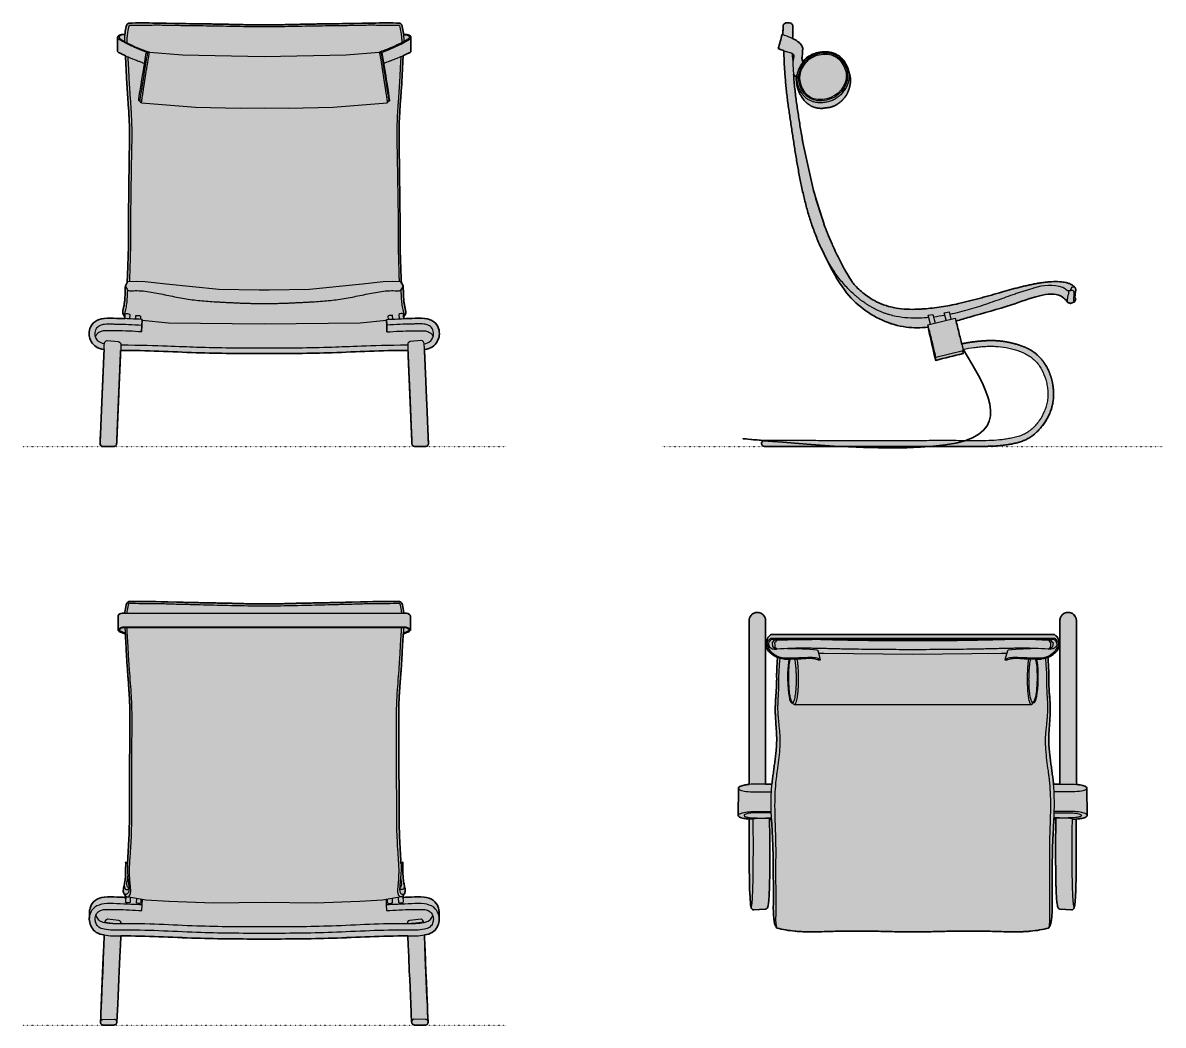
# Model space of a CAD drawing. Header units: millimetres. Extents: x 0 to 2593, y -1317 to 964.
import ezdxf

# ---------------------------------------------------------------- set-up
doc = ezdxf.new("R2010")
doc.units = ezdxf.units.MM
doc.linetypes.add('Dots', pattern=[1, 0, -1])
doc.layers.add('Blocks', color=7, linetype='Continuous')
doc.layers.add('Blocks$Fill', color=7, linetype='Continuous', true_color=0xffffff)
for name, color, linetype, lineweight, true_color in [('Blocks$Inner', 7, 'Continuous', 25, 0x007f00), ('Blocks$Outline', 7, 'Continuous', 35, 0xff3f3f), ('Groud', 7, 'Dots', 25, 0x243775)]:
    doc.layers.add(name, color=color, linetype=linetype, lineweight=lineweight, true_color=true_color)

# ---------------------------------------------------------------- blocks, each defined once
blk = doc.blocks.new('PK20 Front')
at = {"layer": 'Blocks$Fill', "extrusion": (0, 0, -1)}
blk.add_hatch(color=256, dxfattribs=at).paths.add_polyline_path([(184.9, 220.4), (175.8, 6.8), (175.8, 6.7), (175.8, 6.5), (175.8, 6.4), (175.8, 6.3), (175.8, 6.1), (175.9, 6), (175.9, 5.8), (175.9, 5.7), (175.9, 5.5), (175.9, 5.4), (176, 5.2), (176, 5.1), (176.1, 4.9), (176.1, 4.8), (176.1, 4.7), (176.2, 4.5), (176.2, 4.4), (176.3, 4.2), (176.3, 4.1), (176.4, 3.9), (176.5, 3.8), (176.5, 3.7), (176.6, 3.5), (176.7, 3.4), (176.8, 3.2), (176.8, 3.1), (176.9, 3), (177, 2.8), (177.1, 2.7), (177.2, 2.6), (177.3, 2.5), (177.4, 2.3), (177.5, 2.2), (177.6, 2.1), (177.7, 2), (177.8, 1.9), (177.9, 1.7), (178, 1.6), (178.2, 1.5), (178.3, 1.4), (178.4, 1.3), (178.5, 1.2), (178.6, 1.1), (178.8, 1), (178.9, 1), (179, 0.9), (179.1, 0.8), (179.3, 0.7), (179.4, 0.6), (179.5, 0.6), (179.7, 0.5), (179.8, 0.4), (180, 0.4), (180.1, 0.3), (180.2, 0.2), (180.4, 0.2), (180.5, 0.1), (180.6, 0.1), (180.8, 0), (180.9, 0), (181.1, 0), (181.2, -0.1), (181.3, -0.1), (181.5, -0.1), (207.5, 0.1), (207.6, 0.1), (207.7, 0.2), (207.9, 0.2), (208, 0.2), (208.2, 0.2), (208.3, 0.2), (208.4, 0.3), (208.6, 0.3), (208.7, 0.3), (208.8, 0.4), (209, 0.4), (209.1, 0.4), (209.3, 0.5), (209.4, 0.5), (209.5, 0.6), (209.7, 0.7), (209.8, 0.7), (210, 0.8), (210.1, 0.9), (210.2, 0.9), (210.4, 1), (210.5, 1.1), (210.6, 1.2), (210.7, 1.3), (210.9, 1.3), (211, 1.4), (211.1, 1.5), (211.2, 1.6), (211.4, 1.7), (211.5, 1.8), (211.6, 2), (211.7, 2.1), (211.8, 2.2), (211.9, 2.3), (212, 2.4), (212.1, 2.5), (212.2, 2.7), (212.3, 2.8), (212.4, 2.9), (212.5, 3), (212.5, 3.2), (212.6, 3.3), (212.7, 3.4), (212.8, 3.6), (212.8, 3.7), (212.9, 3.9), (212.9, 4), (213, 4.1), (213.1, 4.3), (213.1, 4.4), (213.1, 4.6), (213.2, 4.7), (213.2, 4.8), (213.3, 5), (213.3, 5.1), (213.3, 5.3), (213.3, 5.4), (213.4, 5.5), (213.4, 5.7), (213.4, 5.8), (213.4, 6), (213.4, 6.1), (213.4, 6.2), (213.4, 6.4), (213.5, 8.3), (214.2, 24.8), (214.3, 28.6), (215.2, 48.7), (216, 66.9), (216.4, 77.1), (217.3, 99.3), (221.3, 192.5), (221.7, 201.9), (221.8, 205.3), (222.4, 218.3), (267.1, 218), (394.5, 213.2), (549.1, 211.2), (703.7, 213.2), (831.1, 218), (875.8, 218.3), (881.8, 77.1), (882.3, 66.9), (883, 48.7), (883.3, 42.5), (883.9, 28.6), (884, 24.8), (884.3, 19.3), (884.8, 6.4), (884.8, 6.2), (884.8, 6.1), (884.8, 6), (884.8, 5.8), (884.8, 5.7), (884.9, 5.5), (884.9, 5.4), (884.9, 5.3), (884.9, 5.1), (885, 5), (885, 4.8), (885, 4.7), (885.1, 4.6), (885.1, 4.4), (885.2, 4.3), (885.2, 4.1), (885.3, 4), (885.3, 3.9), (885.4, 3.7), (885.5, 3.6), (885.5, 3.4), (885.6, 3.3), (885.7, 3.2), (885.8, 3), (885.8, 2.9), (885.9, 2.8), (886, 2.7), (886.1, 2.5), (886.2, 2.4), (886.3, 2.3), (886.4, 2.2), (886.5, 2.1), (886.6, 2), (886.7, 1.8), (886.9, 1.7), (887, 1.6), (887.1, 1.5), (887.2, 1.4), (887.3, 1.3), (887.5, 1.3), (887.6, 1.2), (887.7, 1.1), (887.9, 1), (888, 0.9), (888.1, 0.9), (888.3, 0.8), (888.4, 0.7), (888.5, 0.7), (888.7, 0.6), (888.8, 0.5), (888.9, 0.5), (889.1, 0.4), (889.2, 0.4), (889.4, 0.4), (889.5, 0.3), (889.6, 0.3), (889.8, 0.3), (889.9, 0.2), (890.1, 0.2), (890.2, 0.2), (890.3, 0.2), (890.5, 0.2), (890.6, 0.1), (890.7, 0.1), (916.7, -0.1), (916.9, -0.1), (917, -0.1), (917.2, 0), (917.3, 0), (917.4, 0), (917.6, 0.1), (917.7, 0.1), (917.8, 0.2), (918, 0.2), (918.1, 0.3), (918.3, 0.4), (918.4, 0.4), (918.5, 0.5), (918.7, 0.6), (918.8, 0.6), (918.9, 0.7), (919.1, 0.8), (919.2, 0.9), (919.3, 1), (919.5, 1), (919.6, 1.1), (919.7, 1.2), (919.8, 1.3), (919.9, 1.4), (920.1, 1.5), (920.2, 1.6), (920.3, 1.7), (920.4, 1.9), (920.5, 2), (920.6, 2.1), (920.7, 2.2), (920.8, 2.3), (920.9, 2.5), (921, 2.6), (921.1, 2.7), (921.2, 2.8), (921.3, 3), (921.4, 3.1), (921.4, 3.2), (921.5, 3.4), (921.6, 3.5), (921.7, 3.7), (921.7, 3.8), (921.8, 3.9), (921.9, 4.1), (921.9, 4.2), (922, 4.4), (922, 4.5), (922.1, 4.7), (922.1, 4.8), (922.2, 4.9), (922.2, 5.1), (922.2, 5.2), (922.3, 5.4), (922.3, 5.5), (922.3, 5.7), (922.3, 5.8), (922.4, 6), (922.4, 6.1), (922.4, 6.3), (922.4, 6.4), (922.4, 6.5), (922.4, 6.7), (922.4, 6.8), (922.4, 7.5), (913.3, 220.4), (916.4, 221), (918.7, 221.5), (919.8, 221.7), (921, 222), (922.1, 222.3), (923.2, 222.7), (924.3, 223), (925.3, 223.4), (926.4, 223.8), (927.4, 224.3), (928.5, 224.8), (929, 225), (929.5, 225.3), (930, 225.6), (930.5, 225.8), (930.9, 226.1), (931.4, 226.4), (931.8, 226.7), (932.3, 227), (932.7, 227.3), (933.1, 227.6), (933.9, 228.2), (934.7, 228.8), (935.4, 229.5), (936.2, 230.2), (936.9, 230.9), (937.6, 231.7), (938.3, 232.5), (938.9, 233.3), (939.6, 234.1), (940.2, 234.9), (940.8, 235.7), (941.3, 236.6), (941.9, 237.5), (942.4, 238.3), (942.8, 239.2), (943.3, 240), (943.7, 240.9), (944.1, 241.7), (944.5, 242.6), (944.8, 243.5), (945.1, 244.4), (945.4, 245.2), (945.7, 246.1), (946, 247), (946.2, 248), (946.4, 248.9), (946.6, 249.8), (946.8, 250.7), (946.9, 251.6), (947.1, 252.6), (947.2, 253.5), (947.3, 254.5), (947.3, 255.5), (947.3, 256.5), (947.3, 257.5), (947.3, 258.5), (947.2, 259.5), (947.2, 260.5), (947, 261.4), (946.9, 262.4), (946.7, 263.4), (946.5, 264.4), (946.3, 265.3), (946.1, 266.3), (945.8, 267.3), (945.5, 268.2), (945.3, 268.8), (945.1, 269.3), (944.8, 269.9), (944.6, 270.4), (944.4, 271), (944.1, 271.5), (943.9, 272), (943.6, 272.5), (943.3, 273.1), (943, 273.6), (942.8, 274.1), (942.4, 274.6), (942.1, 275.1), (941.8, 275.6), (941.5, 276.1), (941.1, 276.6), (940.8, 277.1), (940.4, 277.5), (940.1, 278), (939.7, 278.5), (939.3, 278.9), (938.9, 279.4), (938.5, 279.8), (938.1, 280.2), (937.7, 280.7), (937.3, 281.1), (936.9, 281.5), (936.5, 281.9), (936, 282.3), (935.6, 282.7), (935.1, 283), (934.6, 283.4), (934.1, 283.8), (933.5, 284.2), (932.9, 284.6), (932.3, 285), (931.7, 285.4), (931.1, 285.7), (930.5, 286.1), (929.9, 286.4), (929.3, 286.7), (928.6, 287), (928, 287.3), (927.3, 287.6), (926, 288.1), (924.7, 288.6), (923.3, 289.1), (922, 289.5), (920.6, 289.9), (919.2, 290.2), (917.8, 290.5), (916.3, 290.8), (914.9, 291), (913.5, 291.2), (911.7, 291.4), (909.9, 291.6), (908.1, 291.8), (906.3, 291.9), (902.7, 292), (899.1, 292), (891.9, 291.8), (866.2, 290.6), (866, 294.9), (869.1, 299.7), (869.2, 299.8), (869.2, 299.9), (869.3, 300), (869.4, 300.1), (869.5, 300.3), (869.5, 300.4), (869.6, 300.5), (869.6, 300.6), (869.8, 300.8), (869.9, 301.1), (870, 301.3), (870.1, 301.6), (870.2, 301.8), (870.3, 302.1), (870.3, 302.4), (870.4, 302.7), (870.5, 303), (870.5, 303.3), (870.6, 303.6), (870.6, 303.9), (870.7, 304.2), (870.7, 304.5), (870.7, 304.8), (870.7, 305.2), (870.7, 305.5), (870.7, 305.8), (870.7, 306.2), (870.7, 306.5), (870.7, 307.3), (870.6, 308), (870.5, 308.8), (870.4, 309.6), (870.3, 310.4), (870.1, 311.3), (868.9, 316.7), (868.1, 320.7), (867.4, 324.8), (866.8, 329.2), (866.3, 333.6), (866.1, 336), (865.9, 339.2), (865.5, 351.5), (865.3, 356.6), (865.1, 361.2), (865, 362.4), (864.9, 363.4), (864.8, 363.9), (864.7, 364.3), (864.7, 364.7), (864.6, 365.1), (860.8, 372.8), (858.1, 449.8), (855.5, 709.9), (855.7, 725.3), (856.6, 748.4), (865, 888.8), (876.7, 894.3), (878.3, 895), (879, 895.4), (879.7, 895.7), (880.1, 896), (880.5, 896.2), (880.9, 896.5), (881.2, 896.7), (881.5, 896.9), (881.6, 896.9), (881.6, 897), (881.7, 897.1), (881.8, 897.2), (881.9, 897.2), (882, 897.3), (882.1, 897.4), (882.1, 897.4), (882.2, 897.5), (882.3, 897.6), (882.3, 897.7), (882.3, 897.7), (882.4, 897.7), (882.4, 897.8), (882.4, 897.8), (882.4, 897.8), (882.5, 897.9), (882.5, 897.9), (882.5, 897.9), (882.5, 897.9), (882.5, 898), (882.5, 898), (882.5, 898), (882.5, 898), (882.5, 898), (882.5, 898), (882.5, 898.1), (882.6, 898.1), (882.6, 898.1), (882.6, 898.1), (882.6, 898.2), (882.6, 898.2), (882.6, 898.2), (882.6, 898.3), (882.6, 898.4), (882.6, 898.4), (882.6, 898.5), (882.6, 898.6), (882.6, 898.9), (882.5, 930.6), (882.5, 930.7), (882.5, 930.8), (882.5, 930.9), (882.5, 931), (882.5, 931.1), (882.4, 931.2), (882.4, 931.3), (882.4, 931.4), (882.4, 931.5), (882.4, 931.6), (882.3, 931.7), (882.3, 931.8), (882.3, 931.8), (882.2, 931.9), (882.2, 932), (882.1, 932.1), (882.1, 932.2), (882.1, 932.3), (882, 932.4), (881.9, 932.5), (881.9, 932.6), (881.8, 932.7), (881.8, 932.8), (881.7, 932.9), (881.6, 932.9), (881.6, 933), (881.5, 933.1), (881.5, 933.2), (881.3, 933.3), (881.2, 933.4), (881.1, 933.6), (880.9, 933.7), (880.7, 933.9), (880.6, 934), (880.4, 934.1), (880.2, 934.3), (880, 934.4), (879.8, 934.5), (879.6, 934.7), (879.4, 934.8), (879.2, 934.9), (879, 935.1), (878.7, 935.2), (878.4, 935.3), (877.9, 935.6), (877.3, 935.8), (876.7, 936.1), (876.1, 936.3), (875.5, 936.5), (874.9, 936.7), (874.2, 936.9), (873.5, 937.1), (866.2, 937.1), (865.8, 940.5), (865.2, 944), (864.6, 947.9), (863.8, 951.7), (862.9, 955.5), (861.8, 959.3), (859.5, 961.2), (857.1, 963), (826.3, 963.3), (795.4, 963.1), (704.2, 961.4), (532.5, 959), (302.8, 963.1), (271.9, 963.3), (241.1, 963), (238.7, 961.2), (236.4, 959.3), (235.4, 955.5), (234.5, 951.7), (233.7, 947.9), (233, 944), (232.5, 940.5), (232, 937.1), (224.7, 937.1), (224, 936.9), (223.3, 936.7), (222.7, 936.5), (222.1, 936.3), (221.5, 936.1), (220.9, 935.8), (220.4, 935.6), (219.8, 935.3), (219.5, 935.2), (219.3, 935.1), (219, 934.9), (218.8, 934.8), (218.6, 934.7), (218.4, 934.5), (218.2, 934.4), (218, 934.3), (217.8, 934.1), (217.6, 934), (217.5, 933.9), (217.3, 933.7), (217.2, 933.6), (217, 933.4), (216.9, 933.3), (216.7, 933.2), (216.7, 933.1), (216.6, 933), (216.6, 932.9), (216.5, 932.9), (216.4, 932.8), (216.4, 932.7), (216.3, 932.6), (216.3, 932.5), (216.2, 932.4), (216.2, 932.3), (216.1, 932.2), (216.1, 932.1), (216, 932), (216, 931.9), (215.9, 931.8), (215.9, 931.8), (215.9, 931.7), (215.9, 931.6), (215.8, 931.5), (215.8, 931.4), (215.8, 931.3), (215.8, 931.2), (215.8, 931.1), (215.7, 931), (215.7, 930.9), (215.7, 930.8), (215.7, 930.7), (215.7, 930.6), (215.6, 898.9), (215.6, 898.6), (215.6, 898.5), (215.6, 898.4), (215.6, 898.4), (215.6, 898.3), (215.6, 898.2), (215.6, 898.2), (215.6, 898.2), (215.7, 898.1), (215.7, 898.1), (215.7, 898.1), (215.7, 898.1), (215.7, 898), (215.7, 898), (215.7, 898), (215.7, 898), (215.7, 898), (215.7, 898), (215.7, 897.9), (215.7, 897.9), (215.7, 897.9), (215.8, 897.9), (215.8, 897.8), (215.8, 897.8), (215.8, 897.8), (215.9, 897.7), (215.9, 897.7), (215.9, 897.7), (216, 897.6), (216, 897.5), (216.1, 897.4), (216.2, 897.4), (216.2, 897.3), (216.3, 897.2), (216.4, 897.2), (216.5, 897.1), (216.6, 897), (216.7, 896.9), (216.8, 896.9), (217, 896.7), (217.3, 896.5), (217.7, 896.2), (218.1, 896), (218.5, 895.7), (219.2, 895.4), (219.9, 895), (229.3, 890.6), (233.2, 888.8), (242, 740.8), (242.5, 725.3), (242.2, 670), (239.7, 433.5), (237.4, 372.8), (233.6, 365.1), (233.5, 364.7), (233.5, 364.3), (233.4, 363.9), (233.3, 363.4), (233.2, 362.4), (233.1, 361.2), (232.9, 356.6), (232.8, 351.5), (232.3, 339.2), (232.1, 336), (231.9, 333.6), (231.4, 329.2), (230.8, 324.8), (230.1, 320.7), (229.3, 316.7), (228.1, 311.3), (228, 310.4), (227.8, 309.6), (227.7, 308.8), (227.6, 308), (227.5, 307.3), (227.5, 306.5), (227.5, 306.2), (227.5, 305.8), (227.5, 305.5), (227.5, 305.2), (227.5, 304.8), (227.5, 304.5), (227.5, 304.2), (227.6, 303.9), (227.6, 303.6), (227.7, 303.3), (227.7, 303), (227.8, 302.7), (227.9, 302.4), (228, 302.1), (228, 301.8), (228.1, 301.6), (228.2, 301.3), (228.3, 301.1), (228.4, 300.8), (228.6, 300.6), (228.6, 300.5), (228.7, 300.4), (228.8, 300.3), (228.8, 300.1), (228.9, 300), (229, 299.9), (229, 299.8), (229.1, 299.7), (232.2, 294.9), (232, 290.6), (206.3, 291.8), (199.1, 292), (195.5, 292), (191.9, 291.9), (190.1, 291.8), (188.3, 291.6), (186.5, 291.4), (184.7, 291.2), (183.3, 291), (181.9, 290.8), (180.5, 290.5), (179, 290.2), (177.6, 289.9), (176.3, 289.5), (174.9, 289.1), (173.5, 288.6), (172.2, 288.1), (170.9, 287.6), (170.2, 287.3), (169.6, 287), (168.9, 286.7), (168.3, 286.4), (167.7, 286.1), (167.1, 285.7), (166.5, 285.4), (165.9, 285), (165.3, 284.6), (164.7, 284.2), (164.1, 283.8), (163.6, 283.4), (163.1, 283), (162.7, 282.7), (162.2, 282.3), (161.8, 281.9), (161.3, 281.5), (160.9, 281.1), (160.5, 280.7), (160.1, 280.2), (159.7, 279.8), (159.3, 279.4), (158.9, 278.9), (158.5, 278.5), (158.1, 278), (157.8, 277.5), (157.4, 277.1), (157.1, 276.6), (156.7, 276.1), (156.4, 275.6), (156.1, 275.1), (155.8, 274.6), (155.5, 274.1), (155.2, 273.6), (154.9, 273.1), (154.6, 272.5), (154.3, 272), (154.1, 271.5), (153.8, 271), (153.6, 270.4), (153.4, 269.9), (153.2, 269.3), (153, 268.8), (152.8, 268.2), (152.4, 267.3), (152.2, 266.3), (151.9, 265.3), (151.7, 264.4), (151.5, 263.4), (151.3, 262.4), (151.2, 261.4), (151.1, 260.5), (151, 259.5), (150.9, 258.5), (150.9, 257.5), (150.9, 256.5), (150.9, 255.5), (151, 254.5), (151, 253.5), (151.1, 252.6), (151.3, 251.6), (151.4, 250.7), (151.6, 249.8), (151.8, 248.9), (152, 248), (152.2, 247), (152.5, 246.1), (152.8, 245.2), (153.1, 244.4), (153.4, 243.5), (153.8, 242.6), (154.1, 241.7), (154.5, 240.9), (154.9, 240), (155.4, 239.2), (155.8, 238.3), (156.4, 237.5), (156.9, 236.6), (157.5, 235.7), (158, 234.9), (158.6, 234.1), (159.3, 233.3), (159.9, 232.5), (160.6, 231.7), (161.3, 230.9), (162, 230.2), (162.8, 229.5), (163.5, 228.8), (164.3, 228.2), (165.1, 227.6), (165.5, 227.3), (165.9, 227), (166.4, 226.7), (166.8, 226.4), (167.3, 226.1), (167.8, 225.8), (168.2, 225.6), (168.7, 225.3), (169.2, 225), (169.7, 224.8), (170.8, 224.3), (171.8, 223.8), (172.9, 223.4), (173.9, 223), (175, 222.7), (176.1, 222.3), (177.2, 222), (178.4, 221.7), (179.5, 221.5), (181.8, 221)], flags=0)
at = {"layer": 'Blocks$Inner'}
for p, q in [((-873.5, 937.1), (-866.2, 937.1)), ((-866.3, 936.3), (-871.7, 936.3)), ((-224.7, 937.1), (-232, 937.1)), ((-231.9, 936.3), (-226.5, 936.3)), ((-882.5, 930.6), (-882.6, 898.9)), ((-215.7, 930.6), (-215.6, 898.9)), ((-810.7, 897.7), (-814.8, 894.5)), ((-287.6, 897.7), (-283.4, 894.5)), ((-828.8, 781.7), (-832.3, 786.3)), ((-269.4, 781.7), (-265.9, 786.3)), ((-866, 294.9), (-869.1, 299.7)), ((-866.2, 290.6), (-865.7, 301.6)), ((-855.1, 299.8), (-855.5, 290.2)), ((-841.4, 289.6), (-841, 297.5)), ((-830.4, 296.3), (-830.7, 289)), ((-267.9, 296.3), (-267.5, 289)), ((-256.8, 289.6), (-257.2, 297.5)), ((-243.2, 299.8), (-242.7, 290.2)), ((-232, 290.6), (-232.5, 301.6)), ((-229.1, 299.7), (-232.2, 294.9)), ((-906.5, 240.9), (-880.6, 238.4)), ((-191.7, 240.9), (-217.6, 238.4)), ((-890.7, 0.1), (-916.7, -0.1)), ((-207.5, 0.1), (-181.5, -0.1))]:
    blk.add_line(p, q, dxfattribs=at)
for points in [[(-857.1, 963), (-859.5, 961.2), (-861.8, 959.3)], [(-236.4, 959.3), (-238.7, 961.2), (-241.1, 963)], [(-832.3, 786.2), (-832.5, 786.1), (-832.7, 786), (-833, 785.9), (-833.3, 785.9), (-833.6, 785.9), (-833.9, 786.1), (-834.3, 786.3), (-834.4, 786.4), (-834.5, 786.6), (-834.6, 786.7), (-834.7, 786.9), (-834.7, 787.1), (-834.7, 787.2), (-834.7, 787.3), (-834.7, 787.5), (-834.2, 791.1), (-833.5, 796.3), (-832.5, 802.6), (-831.4, 809.3), (-829.2, 823.1), (-827.4, 834.6), (-825.9, 843.6), (-824.8, 850.3), (-823.2, 860.1), (-817.4, 895)], [(-810.3, 897.1), (-735.3, 890.6), (-549.1, 887), (-362.9, 890.6), (-288, 897.1)], [(-265.9, 786.2), (-265.8, 786.1), (-265.5, 786), (-265.2, 785.9), (-264.9, 785.9), (-264.6, 785.9), (-264.3, 786.1), (-264, 786.3), (-263.8, 786.4), (-263.7, 786.6), (-263.6, 786.7), (-263.6, 786.9), (-263.5, 787.1), (-263.5, 787.2), (-263.5, 787.3), (-263.5, 787.5), (-264, 791.1), (-264.8, 796.3), (-265.8, 802.6), (-266.8, 809.3), (-269, 823.1), (-270.9, 834.6), (-272.3, 843.6), (-273.4, 850.3), (-275, 860.1), (-280.8, 895)], [(-269.9, 781), (-392.8, 771.1), (-494.7, 768.9), (-549.1, 769.3), (-603.5, 768.9), (-705.4, 771.1), (-828.4, 781)], [(-233.6, 365.1), (-238.4, 374.7), (-257.4, 375.4), (-278.5, 374.7), (-326, 369.1), (-446, 356.9), (-537.8, 355.3), (-549.1, 355.8), (-560.5, 355.3), (-652.2, 356.9), (-772.2, 369.1), (-819.7, 374.7), (-840.8, 375.4), (-859.8, 374.7), (-864.6, 365.1)], [(-859.8, 355.7), (-857.7, 354.8), (-855.7, 354), (-854.9, 353.8)], [(-243.3, 353.8), (-242.5, 354), (-240.5, 354.8), (-238.4, 355.7)], [(-826.9, 287.5), (-766.9, 280.8), (-549.1, 278.6), (-331.3, 280.8), (-271.3, 287.5)], [(-922.4, 6.8), (-922.4, 7.5), (-922, 17.1), (-921.5, 28.1), (-920.8, 44.6), (-920.1, 62.8), (-919.3, 81.7), (-918.5, 100.6), (-917.7, 119.3), (-916.2, 153.8), (-915, 181.5), (-914.1, 202.3), (-913.5, 215.9), (-913.2, 223.9), (-912.9, 232.1), (-912.7, 233.6)], [(-175.8, 6.8), (-175.8, 7.5), (-176.2, 17.1), (-176.7, 28.1), (-177.4, 44.6), (-178.1, 62.8), (-178.9, 81.7), (-179.8, 100.6), (-180.6, 119.3), (-182, 153.8), (-183.2, 181.5), (-184.1, 202.3), (-184.7, 215.9), (-185, 223.9), (-185.3, 232.1), (-185.5, 233.6)], [(-875.2, 231.4), (-875.4, 227), (-876.4, 205.3), (-876.9, 192.5), (-877.8, 170.5), (-878.9, 146.6), (-879.9, 122.8), (-880.9, 99.3), (-881.8, 77.1), (-882.7, 57.6), (-883.3, 42.5), (-883.9, 28.6)], [(-223, 231.4), (-222.8, 227), (-221.8, 205.3), (-221.3, 192.5), (-220.4, 170.5), (-219.4, 146.6), (-218.3, 122.8), (-217.3, 99.3), (-216.4, 77.1), (-215.6, 57.6), (-214.9, 42.5), (-214.3, 28.6)], [(-876.5, 201.9), (-877.3, 182.3), (-878.5, 155.7), (-879.9, 122.5), (-880.7, 104.4), (-881.5, 85.6), (-882.3, 66.9), (-883, 48.7), (-883.7, 31.7), (-884, 24.8), (-884.3, 19.3), (-884.7, 8.3), (-884.8, 6.4)], [(-221.7, 201.9), (-220.9, 182.3), (-219.7, 155.7), (-218.3, 122.5), (-217.5, 104.4), (-216.7, 85.6), (-216, 66.9), (-215.2, 48.7), (-214.5, 31.7), (-214.2, 24.8), (-213.9, 19.3), (-213.5, 8.3), (-213.4, 6.4)]]:
    blk.add_lwpolyline(points, dxfattribs=at)
for points in [[(-826.8, 288.8), (-827.5, 275.9), (-828.1, 260.5), (-827.5, 273.5)], [(-271.4, 288.8), (-270.7, 275.9), (-270.1, 260.5), (-270.7, 273.5)]]:
    blk.add_lwpolyline(points, close=True, dxfattribs=at)
at = {"layer": 'Blocks$Inner', "extrusion": (0, 0, -1)}
for centre, radius, start, end in [((816.4, 892.9), 2.31, 65.2131, 135.2691), ((861.8, 292.4), 9.98, 66.8139, 132.3498), ((836.9, 286.5), 11.8, 69.3885, 123.5291), ((904.5, 232.9), 8.29, 5.0994, 75.7555), ((881.8, 231.9), 6.6, 100.041, 184.1337), ((915.3, 6.8), 7.07, 281.4673, 0.2415), ((891.1, 6.4), 6.26, 180.1821, 267.1843)]:
    blk.add_arc(centre, radius, start, end, dxfattribs=at)
at = {"layer": 'Blocks$Inner'}
for centre, radius, start, end in [((-281.8, 892.9), 2.31, 65.2131, 135.2691), ((-261.3, 286.5), 11.8, 69.3885, 123.5291), ((-236.4, 292.4), 9.98, 66.8139, 132.3498), ((-216.4, 231.9), 6.6, 100.041, 184.1337), ((-193.7, 232.9), 8.29, 5.0994, 75.7555), ((-207.2, 6.4), 6.26, 180.1821, 267.1843), ((-182.9, 6.8), 7.07, 281.4673, 0.2415)]:
    blk.add_arc(centre, radius, start, end, dxfattribs=at)
for points, knots in [([(-795.4, 963.1), (-805.7, 963.2), (-826.3, 963.4), (-846.9, 963.2), (-857.1, 963)], [3.70255495, 3.70255495, 3.70255495, 3.70255495, 3.75255495, 3.80255494, 3.80255494, 3.80255494, 3.80255494]), ([(-549.1, 959), (-549.4, 959), (-554.9, 959), (-565.7, 959), (-578.8, 959.1), (-589.3, 959.3), (-599.5, 959.5), (-611.7, 959.8), (-623.9, 960.1), (-634.3, 960.3), (-644.7, 960.6), (-657.7, 960.8), (-673.3, 961), (-688.8, 961.2), (-709.4, 961.5), (-724.8, 961.7), (-795.4, 963.1)], [3.4012775, 3.4012775, 3.4012775, 3.4012775, 3.402555, 3.427555, 3.452555, 3.465055, 3.477555, 3.502555, 3.527555, 3.540055, 3.552555, 3.577555, 3.602555, 3.627555, 3.652555, 3.702555, 3.702555, 3.702555, 3.702555]), ([(-302.8, 963.1), (-373.4, 961.7), (-388.8, 961.5), (-409.4, 961.2), (-424.9, 961), (-440.5, 960.8), (-453.6, 960.6), (-463.9, 960.3), (-474.3, 960.1), (-486.5, 959.8), (-498.7, 959.5), (-508.9, 959.3), (-519.4, 959.1), (-532.5, 959), (-543.3, 959), (-548.8, 959), (-549.1, 959)], [3.1, 3.1, 3.1, 3.1, 3.15, 3.175, 3.2, 3.225, 3.25, 3.2625, 3.275, 3.3, 3.325, 3.3375, 3.35, 3.375, 3.4, 3.4012775, 3.4012775, 3.4012775, 3.4012775]), ([(-241.1, 963), (-251.3, 963.2), (-271.9, 963.4), (-292.5, 963.2), (-302.8, 963.1)], [3, 3, 3, 3, 3.04999999, 3.09999999, 3.09999999, 3.09999999, 3.09999999]), ([(-813.8, 895.3), (-813.8, 895.3), (-818, 897), (-823.2, 899.1), (-831.5, 902.4), (-837.1, 904.6), (-848, 909.3), (-857.1, 913.7), (-865.6, 918.1), (-870, 920.6), (-875.2, 923.5), (-878.5, 925.5), (-880.9, 927.3), (-882, 928.6), (-882.6, 930.3), (-882.5, 931.7), (-881.4, 933.4), (-880.1, 934.5), (-877.3, 935.9), (-875.4, 936.6), (-873.5, 937.1)], [-110.445408, -110.445408, -110.445408, -110.445408, -110.306831, -96.89562, -93.17935, -80.298453, -76.051869, -59.580117, -55.088952, -45.658603, -41.34512, -34.722886, -30.991892, -25.764796, -22.807377, -16.725751, -14.657575, -7.868914, -6.846581, 0, 0, 0, 0]), ([(-871.7, 936.3), (-873.5, 935.9), (-875.3, 935.2), (-877.7, 933.8), (-878.7, 932.7), (-879.2, 930.9), (-878.9, 929.5), (-877.5, 927.8), (-875.7, 926.3), (-872.5, 924.4), (-869.1, 922.6), (-864.2, 919.9), (-859.6, 917.4), (-851.4, 913.2), (-843.9, 909.8), (-833.9, 905.6), (-827.6, 903.2), (-819.4, 899.9), (-815.1, 898.1), (-811.8, 896.8)], [5.424201, 5.424201, 5.424201, 5.424201, 12.270782, 13.293115, 20.081776, 22.149952, 28.231578, 31.188998, 36.416093, 40.147087, 46.769321, 51.082804, 60.513153, 65.004318, 81.47607, 85.722654, 98.603551, 102.319821, 113.176632, 113.176632, 113.176632, 113.176632]), ([(-861.8, 959.3), (-863.3, 954.3), (-865.5, 944.1), (-866.9, 931.3), (-867, 923.8), (-867, 921.4)], [5.80255494, 5.80255494, 5.80255494, 5.80255494, 5.82558126, 5.84860758, 5.85875041, 5.85875041, 5.85875041, 5.85875041]), ([(-856.6, 957.7), (-858, 952.5), (-859.6, 944.6), (-860.8, 935.3), (-861.3, 930), (-861.6, 926), (-861.7, 922.1), (-861.6, 919.6), (-861.6, 918.5)], [0, 0, 0, 0, 0.02380952, 0.03571429, 0.04166667, 0.04761905, 0.05357143, 0.0587329, 0.0587329, 0.0587329, 0.0587329]), ([(-549.1, 954.3), (-549.3, 954.3), (-559.9, 954.3), (-580.7, 954.6), (-611.5, 955.1), (-642.3, 955.7), (-673.1, 956.3), (-698.8, 956.6), (-719.4, 956.9), (-734.8, 957), (-750.2, 957.3), (-765.6, 957.6), (-781, 957.9), (-796.4, 958), (-811.8, 957.8), (-831.8, 957.6), (-846.8, 957.6), (-856.6, 957.7)], [0.5011783, 0.5011783, 0.5011783, 0.5011783, 0.5023566, 0.5523566, 0.6023566, 0.6523566, 0.7023566, 0.7523566, 0.7773566, 0.8023566, 0.8273566, 0.8523566, 0.8773566, 0.9023566, 0.9273566, 0.9523566, 1.0000062, 1.0000062, 1.0000062, 1.0000062]), ([(-241.6, 957.7), (-251.4, 957.6), (-266.4, 957.6), (-286.4, 957.8), (-301.8, 958), (-317.2, 957.9), (-332.6, 957.6), (-348, 957.3), (-363.4, 957), (-378.8, 956.9), (-399.4, 956.6), (-425.1, 956.3), (-455.9, 955.7), (-486.7, 955.1), (-517.5, 954.6), (-538.3, 954.3), (-548.9, 954.3), (-549.1, 954.3)], [0.0023503, 0.0023503, 0.0023503, 0.0023503, 0.05, 0.075, 0.1, 0.125, 0.15, 0.175, 0.2, 0.225, 0.25, 0.3, 0.35, 0.4, 0.45, 0.5, 0.5011783, 0.5011783, 0.5011783, 0.5011783]), ([(-226.5, 936.3), (-224.8, 935.9), (-222.9, 935.2), (-220.5, 933.8), (-219.5, 932.7), (-219, 930.9), (-219.3, 929.5), (-220.7, 927.8), (-222.5, 926.3), (-225.7, 924.4), (-229.2, 922.6), (-234, 919.9), (-238.6, 917.4), (-246.8, 913.2), (-254.3, 909.8), (-264.3, 905.6), (-270.6, 903.2), (-278.8, 899.9), (-283.2, 898.1), (-286.4, 896.8)], [5.424201, 5.424201, 5.424201, 5.424201, 12.270782, 13.293115, 20.081776, 22.149952, 28.231578, 31.188998, 36.416093, 40.147087, 46.769321, 51.082804, 60.513153, 65.004318, 81.47607, 85.722654, 98.603551, 102.319821, 113.176632, 113.176632, 113.176632, 113.176632]), ([(-284.4, 895.3), (-284.4, 895.3), (-280.2, 897), (-275, 899.1), (-266.7, 902.4), (-261.1, 904.6), (-250.3, 909.3), (-241.1, 913.7), (-232.6, 918.1), (-228.2, 920.6), (-223, 923.5), (-219.7, 925.5), (-217.3, 927.3), (-216.2, 928.6), (-215.6, 930.3), (-215.7, 931.7), (-216.8, 933.4), (-218.2, 934.5), (-220.9, 935.9), (-222.8, 936.6), (-224.7, 937.1)], [-110.445408, -110.445408, -110.445408, -110.445408, -110.306831, -96.89562, -93.17935, -80.298453, -76.051869, -59.580117, -55.088952, -45.658603, -41.34512, -34.722886, -30.991892, -25.764796, -22.807377, -16.725751, -14.657575, -7.868914, -6.846581, 0, 0, 0, 0]), ([(-241.6, 957.7), (-240.3, 952.5), (-238.6, 944.6), (-237.4, 935.3), (-236.9, 930), (-236.7, 926), (-236.5, 922.1), (-236.6, 919.6), (-236.6, 918.5)], [0, 0, 0, 0, 0.02380952, 0.03571429, 0.04166667, 0.04761905, 0.05357143, 0.0587329, 0.0587329, 0.0587329, 0.0587329]), ([(-231.2, 921.4), (-231.2, 923.8), (-231.3, 931.3), (-232.7, 944.1), (-235, 954.3), (-236.4, 959.3)], [0.94380453, 0.94380453, 0.94380453, 0.94380453, 0.95394737, 0.97697368, 1, 1, 1, 1]), ([(-882.6, 898.9), (-882.6, 898.2), (-882.4, 897.6), (-881.6, 896.9), (-879.6, 895.6), (-877, 894.4), (-873.4, 892.7), (-869.3, 890.8), (-862, 887.4), (-855.2, 884.5), (-846, 880.8), (-839.8, 878.4), (-831, 875), (-825.7, 873), (-821.6, 871.3), (-821.4, 871.2)], [0, 0, 0, 0, 1.934731, 7.294089, 10.948015, 15.926177, 20.21238, 25.656338, 30.063541, 43.727626, 47.933053, 60.038618, 63.737866, 76.349611, 77.061863, 77.061863, 77.061863, 77.061863]), ([(-855.5, 709.9), (-855.5, 715), (-855.6, 725.3), (-856.1, 738.2), (-856.5, 748.4), (-857.1, 758.8), (-858, 772.1), (-859, 787.4), (-860.1, 803), (-861.3, 818.6), (-862.2, 834.3), (-863, 850), (-863.6, 865.6), (-864.3, 878.6), (-864.8, 886.3), (-865, 888.8)], [0.5789474, 0.5789474, 0.5789474, 0.5789474, 0.6019737, 0.625, 0.6365132, 0.6480263, 0.6710526, 0.6940789, 0.7171053, 0.7401316, 0.7631579, 0.7861842, 0.8092105, 0.8322368, 0.8433118, 0.8433118, 0.8433118, 0.8433118]), ([(-859.5, 886.4), (-859.5, 886.2), (-859.4, 883.4), (-858.9, 875.1), (-858.1, 861.8), (-857.5, 845.7), (-856.7, 829.7), (-855.6, 813.7), (-854.5, 797.8), (-853.4, 781.9), (-852.3, 766), (-851.4, 750.2), (-850.7, 734.3), (-850.5, 718.4), (-850.5, 702.5), (-850.7, 686.7), (-851.2, 665.6), (-851.6, 639.1), (-852.2, 607.8), (-852.5, 576.3), (-853.1, 545.3), (-853.5, 514.4), (-853.3, 484), (-853.5, 454.2), (-854, 430), (-854.6, 411.1), (-855, 397.5), (-855.4, 385.3), (-855.5, 378), (-855.5, 374.8)], [0.1062577, 0.1062577, 0.1062577, 0.1062577, 0.1071429, 0.1190476, 0.1428571, 0.1666667, 0.1904762, 0.2142857, 0.2380952, 0.2619048, 0.2857143, 0.3095238, 0.3333333, 0.3571429, 0.3809524, 0.4047619, 0.4285714, 0.4761905, 0.5238095, 0.5714286, 0.6190476, 0.6666667, 0.7142857, 0.7619048, 0.8095238, 0.8333333, 0.8571429, 0.8809524, 0.8991815, 0.8991815, 0.8991815, 0.8991815]), ([(-810.6, 897.7), (-815.9, 866.8), (-816.9, 860.7), (-818.5, 850.7), (-820, 840.6), (-821.6, 830.5), (-823.1, 820.8), (-824.5, 811.9), (-825.7, 803.7), (-826.8, 796.4), (-827.7, 790.4), (-828.3, 786), (-828.7, 783.1), (-828.8, 781.8), (-828.8, 781.6), (-828.8, 781.8), (-828.7, 781.9)], [0, 0, 0, 0, 0.0555556, 0.1111111, 0.1666667, 0.2222222, 0.2777778, 0.3333333, 0.3888889, 0.4444444, 0.5, 0.5555556, 0.6111111, 0.6666667, 0.7083333, 0.7222222, 0.7222222, 0.7222222, 0.7222222]), ([(-816.9, 883.6), (-817.2, 881.9), (-817.9, 877.3), (-818.8, 872), (-819.4, 868.6)], [0.8888889, 0.8888889, 0.8888889, 0.8888889, 0.9303358, 0.9997802, 0.9997802, 0.9997802, 0.9997802]), ([(-815.2, 892.5), (-815.3, 892.3), (-815.5, 890.9), (-816.1, 887.9), (-816.7, 884.6), (-816.9, 883.6)], [0.7778955, 0.7778955, 0.7778955, 0.7778955, 0.7916667, 0.8611111, 0.8888889, 0.8888889, 0.8888889, 0.8888889]), ([(-287.6, 897.7), (-282.3, 866.8), (-281.3, 860.7), (-279.8, 850.7), (-278.2, 840.6), (-276.6, 830.5), (-275.1, 820.8), (-273.7, 811.9), (-272.5, 803.7), (-271.4, 796.4), (-270.5, 790.4), (-269.9, 786), (-269.5, 783.1), (-269.4, 781.8), (-269.4, 781.6), (-269.4, 781.8), (-269.5, 781.9)], [0, 0, 0, 0, 0.0555556, 0.1111111, 0.1666667, 0.2222222, 0.2777778, 0.3333333, 0.3888889, 0.4444444, 0.5, 0.5555556, 0.6111111, 0.6666667, 0.7083333, 0.7222222, 0.7222222, 0.7222222, 0.7222222]), ([(-283, 892.5), (-283, 892.3), (-282.7, 890.9), (-282.1, 887.9), (-281.5, 884.6), (-281.3, 883.6)], [0.7778955, 0.7778955, 0.7778955, 0.7778955, 0.7916667, 0.8611111, 0.8888889, 0.8888889, 0.8888889, 0.8888889]), ([(-281.3, 883.6), (-281.1, 881.9), (-280.3, 877.3), (-279.4, 872), (-278.8, 868.6)], [0.8888889, 0.8888889, 0.8888889, 0.8888889, 0.9303358, 0.9997802, 0.9997802, 0.9997802, 0.9997802]), ([(-215.6, 898.9), (-215.6, 898.2), (-215.9, 897.6), (-216.6, 896.9), (-218.7, 895.6), (-221.2, 894.4), (-224.8, 892.7), (-229, 890.8), (-236.2, 887.4), (-243, 884.5), (-252.2, 880.8), (-258.4, 878.4), (-267.2, 875), (-272.5, 873), (-276.6, 871.3), (-276.9, 871.2)], [0, 0, 0, 0, 1.934731, 7.294089, 10.948015, 15.926177, 20.21238, 25.656338, 30.063541, 43.727626, 47.933053, 60.038618, 63.737866, 76.349611, 77.061863, 77.061863, 77.061863, 77.061863]), ([(-238.7, 886.4), (-238.7, 886.2), (-238.8, 883.4), (-239.3, 875.1), (-240.1, 861.8), (-240.8, 845.7), (-241.5, 829.7), (-242.6, 813.7), (-243.7, 797.8), (-244.8, 781.9), (-245.9, 766), (-246.8, 750.2), (-247.5, 734.3), (-247.7, 718.4), (-247.8, 702.5), (-247.5, 686.7), (-247.1, 665.6), (-246.6, 639.1), (-246, 607.8), (-245.7, 576.3), (-245.1, 545.3), (-244.7, 514.4), (-244.9, 484), (-244.7, 454.2), (-244.2, 430), (-243.6, 411.1), (-243.2, 397.5), (-242.8, 385.3), (-242.7, 378), (-242.7, 374.8)], [0.1062577, 0.1062577, 0.1062577, 0.1062577, 0.1071429, 0.1190476, 0.1428571, 0.1666667, 0.1904762, 0.2142857, 0.2380952, 0.2619048, 0.2857143, 0.3095238, 0.3333333, 0.3571429, 0.3809524, 0.4047619, 0.4285714, 0.4761905, 0.5238095, 0.5714286, 0.6190476, 0.6666667, 0.7142857, 0.7619048, 0.8095238, 0.8333333, 0.8571429, 0.8809524, 0.8991815, 0.8991815, 0.8991815, 0.8991815]), ([(-242.7, 709.9), (-242.7, 715), (-242.6, 725.3), (-242.2, 738.2), (-241.7, 748.4), (-241.1, 758.8), (-240.3, 772.1), (-239.2, 787.4), (-238.1, 803), (-236.9, 818.6), (-236, 834.3), (-235.2, 850), (-234.6, 865.6), (-233.9, 878.6), (-233.4, 886.3), (-233.2, 888.8)], [0.5789474, 0.5789474, 0.5789474, 0.5789474, 0.6019737, 0.625, 0.6365132, 0.6480263, 0.6710526, 0.6940789, 0.7171053, 0.7401316, 0.7631579, 0.7861842, 0.8092105, 0.8322368, 0.8433118, 0.8433118, 0.8433118, 0.8433118]), ([(-825.2, 831.9), (-825.7, 828.9), (-826.6, 822.9), (-827.5, 817.3), (-827.9, 814.7)], [0.22239, 0.22239, 0.22239, 0.22239, 0.2777778, 0.3333333, 0.3333333, 0.3333333, 0.3333333]), ([(-822.3, 850.7), (-822.8, 847.6), (-823.7, 841.3), (-824.7, 835), (-825.2, 831.9)], [0.111353, 0.111353, 0.111353, 0.111353, 0.1666667, 0.2222222, 0.2222222, 0.2222222, 0.2222222]), ([(-276, 850.7), (-275.5, 847.6), (-274.5, 841.3), (-273.5, 835), (-273, 831.9)], [0.111353, 0.111353, 0.111353, 0.111353, 0.1666667, 0.2222222, 0.2222222, 0.2222222, 0.2222222]), ([(-273, 831.9), (-272.5, 828.9), (-271.6, 822.9), (-270.7, 817.3), (-270.3, 814.7)], [0.22239, 0.22239, 0.22239, 0.22239, 0.2777778, 0.3333333, 0.3333333, 0.3333333, 0.3333333]), ([(-827.9, 814.7), (-828.3, 812), (-829.2, 806.9), (-830.6, 797.9), (-831.4, 792.9), (-831.8, 790.6)], [0.3334181, 0.3334181, 0.3334181, 0.3334181, 0.3888889, 0.4444444, 0.5555556, 0.5555556, 0.5555556, 0.5555556]), ([(-270.3, 814.7), (-269.9, 812), (-269.1, 806.9), (-267.6, 797.9), (-266.8, 792.9), (-266.5, 790.6)], [0.3334181, 0.3334181, 0.3334181, 0.3334181, 0.3888889, 0.4444444, 0.5555556, 0.5555556, 0.5555556, 0.5555556]), ([(-831.8, 790.6), (-831.9, 789.5), (-832.2, 787.7), (-832.3, 786.3), (-832.3, 786.1), (-832.3, 786.4)], [0.5561988, 0.5561988, 0.5561988, 0.5561988, 0.6111111, 0.6666667, 0.7222222, 0.7222222, 0.7222222, 0.7222222]), ([(-266.4, 790.6), (-266.3, 789.5), (-266, 787.7), (-265.9, 786.3), (-265.9, 786.1), (-265.9, 786.4)], [0.5561988, 0.5561988, 0.5561988, 0.5561988, 0.6111111, 0.6666667, 0.7222222, 0.7222222, 0.7222222, 0.7222222]), ([(-860.8, 372.8), (-860.8, 372.9), (-860.7, 377.5), (-860.4, 387), (-859.4, 406.9), (-858.6, 428), (-858.1, 449.7), (-857.9, 466.3), (-857.8, 483), (-857.9, 505.5), (-857.8, 528.4), (-857.5, 551.5), (-857.2, 574.7), (-856.9, 603.9), (-856.6, 633.2), (-856.2, 656.8), (-856, 668.6), (-855.5, 709.9)], [0.1048443, 0.1048443, 0.1048443, 0.1048443, 0.1052632, 0.1315789, 0.1578947, 0.2105263, 0.2368421, 0.2631579, 0.2894737, 0.3157895, 0.3684211, 0.3947368, 0.4210526, 0.4736842, 0.5263158, 0.5526316, 0.5789474, 0.5789474, 0.5789474, 0.5789474]), ([(-237.4, 372.8), (-237.4, 372.9), (-237.5, 377.5), (-237.9, 387), (-238.8, 406.9), (-239.6, 428), (-240.1, 449.7), (-240.4, 466.3), (-240.4, 483), (-240.3, 505.5), (-240.4, 528.4), (-240.8, 551.5), (-241.1, 574.7), (-241.3, 603.9), (-241.7, 633.2), (-242, 656.8), (-242.2, 668.6), (-242.7, 709.9)], [0.1048443, 0.1048443, 0.1048443, 0.1048443, 0.1052632, 0.1315789, 0.1578947, 0.2105263, 0.2368421, 0.2631579, 0.2894737, 0.3157895, 0.3684211, 0.3947368, 0.4210526, 0.4736842, 0.5263158, 0.5526316, 0.5789474, 0.5789474, 0.5789474, 0.5789474]), ([(-868.9, 316.7), (-868.3, 319.3), (-867.3, 324.7), (-866.2, 333.5), (-865.9, 339.6), (-865.5, 351.5)], [9.1812228, 9.1812228, 9.1812228, 9.1812228, 9.4312228, 9.6812228, 9.9286201, 9.9286201, 9.9286201, 9.9286201]), ([(-860.3, 356.4), (-860.3, 355.4), (-860.5, 353.4), (-860.6, 350.1), (-860.7, 347.8), (-860.8, 346.7)], [0.703378, 0.703378, 0.703378, 0.703378, 0.8, 0.9, 1, 1, 1, 1]), ([(-854.9, 353.8), (-849.4, 354.3), (-837.8, 354.7), (-820.1, 353.5), (-802.1, 350.6), (-784.3, 347), (-766.5, 343.3), (-748.8, 339.7), (-730.9, 336.3), (-713, 333.7), (-694.9, 331.6), (-676.7, 330.2), (-661.8, 329.2), (-649.6, 328.5), (-640.4, 328), (-632.6, 327.6), (-626.2, 327.3), (-620.1, 327), (-612.8, 326.6), (-604.2, 326.2), (-597.1, 326), (-591.1, 325.8), (-584.9, 325.6), (-577.3, 325.4), (-565, 325.2), (-555.7, 325.1), (-549.4, 325.1), (-549.1, 325.1)], [15.2094708, 15.2094708, 15.2094708, 15.2094708, 15.2373111, 15.2667228, 15.2961346, 15.3255464, 15.3549581, 15.3843699, 15.4137817, 15.4431934, 15.4726052, 15.502017, 15.5314287, 15.5461346, 15.5608405, 15.5755464, 15.5828993, 15.5902522, 15.6049581, 15.619664, 15.6343699, 15.6417228, 15.6490758, 15.6637817, 15.6784875, 15.7078993, 15.7091005, 15.7091005, 15.7091005, 15.7091005]), ([(-549.1, 325.1), (-548.9, 325.1), (-542.5, 325.1), (-533.2, 325.2), (-521, 325.4), (-513.3, 325.6), (-507.1, 325.8), (-501.2, 326), (-494, 326.2), (-485.4, 326.6), (-478.1, 327), (-472, 327.3), (-465.6, 327.6), (-457.8, 328), (-448.6, 328.5), (-436.5, 329.2), (-421.5, 330.2), (-403.3, 331.6), (-385.3, 333.7), (-367.3, 336.3), (-349.5, 339.7), (-331.7, 343.3), (-313.9, 347), (-296.1, 350.6), (-278.1, 353.5), (-260.4, 354.7), (-248.9, 354.3), (-243.3, 353.8)], [15.7091005, 15.7091005, 15.7091005, 15.7091005, 15.7103018, 15.7397135, 15.7544194, 15.7691253, 15.7764782, 15.7838312, 15.7985371, 15.8132429, 15.8279488, 15.8353018, 15.8426547, 15.8573606, 15.8720665, 15.8867724, 15.9161841, 15.9455959, 15.9750077, 16.0044194, 16.0338312, 16.0632429, 16.0926547, 16.1220665, 16.1514782, 16.18089, 16.2087303, 16.2087303, 16.2087303, 16.2087303]), ([(-237.4, 346.7), (-237.5, 347.8), (-237.6, 350.1), (-237.8, 353.4), (-237.9, 355.4), (-237.9, 356.4)], [30.4182011, 30.4182011, 30.4182011, 30.4182011, 30.5182011, 30.6182011, 30.714823, 30.714823, 30.714823, 30.714823]), ([(-232.8, 351.5), (-232.4, 339.6), (-232, 333.5), (-230.9, 324.7), (-229.9, 319.3), (-229.3, 316.7)], [21.489581, 21.489581, 21.489581, 21.489581, 21.7369783, 21.9869783, 22.2369783, 22.2369783, 22.2369783, 22.2369783]), ([(-826.8, 288.8), (-835.5, 289.3), (-854.8, 290.3), (-883.7, 291.1), (-911.4, 293), (-935.1, 286), (-946.6, 269.5), (-948.2, 252.7), (-943.2, 237.6), (-931.9, 224.6), (-920, 221.6), (-913.6, 220.5), (-913.3, 220.4)], [-1119.381563, -1119.381563, -1119.381563, -1119.381563, -1093.294932, -1061.416231, -1032.63943, -1009.990528, -990.954399, -974.740467, -959.369727, -942.941911, -924.6855, -923.869982, -923.869982, -923.869982, -923.869982]), ([(-864.7, 311.2), (-865.3, 309), (-866.3, 305), (-867.2, 299.4), (-866.7, 296.4), (-866, 294.9)], [2, 2, 2, 2, 2.2, 2.4, 2.6649984, 2.6649984, 2.6649984, 2.6649984]), ([(-271.4, 288.8), (-262.7, 289.3), (-243.4, 290.3), (-214.5, 291.1), (-186.8, 293), (-163.1, 286), (-151.6, 269.5), (-150.1, 252.7), (-155, 237.6), (-166.4, 224.6), (-178.2, 221.6), (-184.6, 220.5), (-184.9, 220.4)], [-1119.381563, -1119.381563, -1119.381563, -1119.381563, -1093.294932, -1061.416231, -1032.63943, -1009.990528, -990.954399, -974.740467, -959.369727, -942.941911, -924.6855, -923.869982, -923.869982, -923.869982, -923.869982]), ([(-232.2, 294.9), (-231.5, 296.4), (-231, 299.4), (-232, 305), (-232.9, 309), (-233.5, 311.2)], [28.7532027, 28.7532027, 28.7532027, 28.7532027, 29.0182011, 29.2182011, 29.4182011, 29.4182011, 29.4182011, 29.4182011]), ([(-912.7, 233.4), (-913, 233.5), (-917.7, 234.5), (-925.9, 237), (-932.5, 246.6), (-934.7, 257.2), (-932, 268.6), (-922.9, 276.7), (-910.1, 278.9), (-898.5, 278.6), (-890.2, 278.5), (-887.3, 278.5)], [880.916743, 880.916743, 880.916743, 880.916743, 881.676536, 894.974547, 905.621094, 915.543575, 927.785653, 940.198098, 949.98719, 966.264915, 974.89792, 974.89792, 974.89792, 974.89792]), ([(-828.1, 260.5), (-847.3, 261.9), (-870.1, 263), (-898.4, 263.2), (-910.7, 263.6), (-923.6, 261.4), (-930.3, 255.4), (-932.6, 250.8), (-932.9, 249.8)], [-1034.819781, -1034.819781, -1034.819781, -1034.819781, -977.237712, -966.264915, -949.98719, -940.198098, -927.785653, -924.587722, -924.587722, -924.587722, -924.587722]), ([(-270.1, 260.5), (-250.9, 261.9), (-228.1, 263), (-199.8, 263.2), (-187.5, 263.6), (-174.6, 261.4), (-167.9, 255.4), (-165.7, 250.8), (-165.3, 249.8)], [-1034.819781, -1034.819781, -1034.819781, -1034.819781, -977.237712, -966.264915, -949.98719, -940.198098, -927.785653, -924.587722, -924.587722, -924.587722, -924.587722]), ([(-185.5, 233.4), (-185.2, 233.5), (-180.5, 234.5), (-172.3, 237), (-165.7, 246.6), (-163.5, 257.2), (-166.2, 268.6), (-175.3, 276.7), (-188.1, 278.9), (-199.7, 278.6), (-208, 278.5), (-210.9, 278.5)], [880.916743, 880.916743, 880.916743, 880.916743, 881.676536, 894.974547, 905.621094, 915.543575, 927.785653, 940.198098, 949.98719, 966.264915, 974.89792, 974.89792, 974.89792, 974.89792]), ([(-875.8, 218.3), (-875, 218.3), (-817.7, 218.7), (-708.8, 211.9), (-600.6, 211.1), (-549.1, 211.2)], [232.832414, 232.832414, 232.832414, 232.832414, 234.930322, 404.891003, 559.474437, 559.474437, 559.474437, 559.474437]), ([(-875.2, 231.4), (-784.2, 229.6), (-692.3, 224.8), (-600.4, 224.1), (-549.1, 224.1)], [241.451485, 241.451485, 241.451485, 241.451485, 363.121295, 517.121065, 517.121065, 517.121065, 517.121065]), ([(-549.1, 224.1), (-497.8, 224.1), (-405.9, 224.8), (-314, 229.6), (-223, 231.4)], [517.121065, 517.121065, 517.121065, 517.121065, 671.120834, 792.790645, 792.790645, 792.790645, 792.790645]), ([(-549.1, 211.2), (-497.6, 211.1), (-389.4, 211.9), (-280.5, 218.7), (-223.3, 218.3), (-222.4, 218.3)], [559.474437, 559.474437, 559.474437, 559.474437, 714.057872, 884.018553, 886.116461, 886.116461, 886.116461, 886.116461])]:
    blk.add_open_spline(points, degree=3, knots=knots, dxfattribs=at)
for points in [[(-814.8, 894.5), (-814.9, 894), (-815, 893.4), (-815.2, 892.5)], [(-283.4, 894.5), (-283.3, 894), (-283.2, 893.4), (-283, 892.5)], [(-819.4, 868.6), (-819.9, 865.8), (-820.8, 860), (-821.8, 853.9), (-822.3, 850.8)], [(-278.8, 868.6), (-278.4, 865.8), (-277.4, 860), (-276.4, 853.9), (-276, 850.8)], [(-865.1, 361.2), (-865, 362.9), (-864.8, 364.2), (-864.6, 365.1)], [(-864.6, 365.1), (-863.7, 362.3), (-862.5, 359.8), (-860.9, 357.3), (-859.8, 355.7)], [(-238.4, 355.7), (-237.3, 357.3), (-235.7, 359.8), (-234.6, 362.3), (-233.6, 365.1)], [(-233.6, 365.1), (-233.4, 364.2), (-233.2, 362.9), (-233.1, 361.2)], [(-865.5, 351.5), (-865.4, 353.2), (-865.3, 356.6), (-865.1, 359.8), (-865.1, 361.2)], [(-860.8, 346.7), (-860.9, 344.3), (-861.1, 339.4), (-861.5, 331.9), (-862.3, 324.6), (-863.3, 317.6), (-864.2, 313.2), (-864.7, 311.2)], [(-233.5, 311.2), (-234, 313.2), (-234.9, 317.6), (-235.9, 324.6), (-236.7, 331.9), (-237.1, 339.4), (-237.3, 344.3), (-237.4, 346.7)], [(-233.1, 361.2), (-233.1, 359.8), (-232.9, 356.6), (-232.8, 353.2), (-232.8, 351.5)], [(-869.1, 299.7), (-869.9, 300.8), (-870.9, 303.6), (-870.7, 309.4), (-869.4, 314.1), (-868.9, 316.7)], [(-229.3, 316.7), (-228.8, 314.1), (-227.6, 309.4), (-227.3, 303.6), (-228.3, 300.8), (-229.1, 299.7)], [(-887.3, 278.5), (-871.3, 278.2), (-866.3, 278), (-858.2, 277.7)], [(-858.2, 277.7), (-848, 277.2), (-837.7, 276.6), (-827.5, 275.9)], [(-240, 277.7), (-250.2, 277.2), (-260.5, 276.6), (-270.7, 275.9)], [(-210.9, 278.5), (-226.9, 278.2), (-231.9, 278), (-240, 277.7)]]:
    blk.add_open_spline(points, degree=3, dxfattribs=at)
at = {"layer": 'Blocks$Outline'}
for points in [[(-864.6, 365.1), (-860.8, 372.8)], [(-237.4, 372.8), (-233.6, 365.1)]]:
    blk.add_lwpolyline(points, dxfattribs=at)
for points, degree, knots in [([(-866.2, 937.1), (-865.9, 939.4), (-864.9, 946.9), (-863.3, 954.3), (-861.8, 959.3), (-861.1, 960), (-860.3, 960.6), (-859.5, 961.2), (-858.7, 961.8), (-857.9, 962.4), (-857.1, 963), (-846.9, 963.2), (-826.3, 963.4), (-805.7, 963.2), (-795.4, 963.1), (-724.8, 961.7), (-709.4, 961.5), (-688.8, 961.2), (-673.3, 961), (-657.7, 960.8), (-644.7, 960.6), (-634.3, 960.3), (-623.9, 960.1), (-611.7, 959.8), (-599.5, 959.5), (-589.3, 959.3), (-578.8, 959.1), (-565.7, 959), (-554.9, 959), (-549.4, 959), (-549.1, 959), (-548.8, 959), (-543.3, 959), (-532.5, 959), (-519.4, 959.1), (-508.9, 959.3), (-498.7, 959.5), (-486.5, 959.8), (-474.3, 960.1), (-463.9, 960.3), (-453.6, 960.6), (-440.5, 960.8), (-424.9, 961), (-409.4, 961.2), (-388.8, 961.5), (-373.4, 961.7), (-302.8, 963.1), (-292.5, 963.2), (-271.9, 963.4), (-251.3, 963.2), (-241.1, 963), (-240.3, 962.4), (-239.5, 961.8), (-238.7, 961.2), (-237.9, 960.6), (-237.2, 960), (-236.4, 959.3), (-235, 954.3), (-233.3, 946.9), (-232.3, 939.4), (-232, 937.1)], 3, [-5.835858, -5.835858, -5.835858, -5.835858, -5.825581, -5.802555, -5.802555, -5.802555, -4.802555, -4.802555, -4.802555, -3.802555, -3.802555, -3.802555, -3.752555, -3.702555, -3.702555, -3.702555, -3.652555, -3.627555, -3.602555, -3.577555, -3.552555, -3.540055, -3.527555, -3.502555, -3.477555, -3.465055, -3.452555, -3.427555, -3.402555, -3.401277, -3.401277, -3.401277, -3.4, -3.375, -3.35, -3.3375, -3.325, -3.3, -3.275, -3.2625, -3.25, -3.225, -3.2, -3.175, -3.15, -3.1, -3.1, -3.1, -3.05, -3, -3, -3, -2, -2, -2, -1, -1, -1, -0.976974, -0.966697, -0.966697, -0.966697, -0.966697]), ([(-882.5, 930.6), (-882.5, 931.1), (-882.3, 931.9), (-881.4, 933.4), (-880.1, 934.5), (-877.3, 935.9), (-875.4, 936.6), (-873.5, 937.1), (-871.1, 937.1), (-868.6, 937.1), (-866.2, 937.1)], 3, [-20.833571, -20.833571, -20.833571, -20.833571, -16.725751, -14.657575, -7.868914, -6.846581, 0, 0, 0, 7.34944, 7.34944, 7.34944, 7.34944]), ([(-232, 937.1), (-229.6, 937.1), (-227.1, 937.1), (-224.7, 937.1), (-222.8, 936.6), (-220.9, 935.9), (-218.2, 934.5), (-216.8, 933.4), (-215.9, 931.9), (-215.7, 931.1), (-215.7, 930.6)], 3, [-7.34944, -7.34944, -7.34944, -7.34944, 0, 0, 0, 6.846581, 7.868914, 14.657575, 16.725751, 20.833571, 20.833571, 20.833571, 20.833571]), ([(-865, 888.8), (-866.3, 889.4), (-869.3, 890.8), (-873.4, 892.7), (-877, 894.4), (-879.6, 895.6), (-881.6, 896.9), (-882.4, 897.6), (-882.6, 898.2), (-882.6, 898.9), (-882.6, 909.5), (-882.5, 920), (-882.5, 930.6)], 3, [-29.90605, -29.90605, -29.90605, -29.90605, -25.656338, -20.21238, -15.926177, -10.948015, -7.294089, -1.934731, 0, 0, 0, 31.741084, 31.741084, 31.741084, 31.741084]), ([(-215.7, 930.6), (-215.7, 920), (-215.6, 909.5), (-215.6, 898.9), (-215.6, 898.2), (-215.9, 897.6), (-216.6, 896.9), (-218.7, 895.6), (-221.2, 894.4), (-224.8, 892.7), (-228.9, 890.8), (-231.9, 889.4), (-233.2, 888.8)], 3, [-31.741084, -31.741084, -31.741084, -31.741084, 0, 0, 0, 1.934731, 7.294089, 10.948015, 15.926177, 20.21238, 25.656338, 29.90605, 29.90605, 29.90605, 29.90605]), ([(-860.8, 372.8), (-860.8, 372.9), (-860.7, 377.5), (-860.4, 387), (-859.4, 406.9), (-858.6, 428), (-858.1, 449.7), (-857.9, 466.3), (-857.8, 483), (-857.9, 505.5), (-857.8, 528.4), (-857.5, 551.5), (-857.2, 574.7), (-856.9, 603.9), (-856.6, 633.2), (-856.2, 656.8), (-856, 668.6), (-855.5, 709.9), (-855.5, 715), (-855.6, 725.3), (-856.1, 738.2), (-856.5, 748.4), (-857.1, 758.8), (-858, 772.1), (-859, 787.4), (-860.1, 803), (-861.3, 818.6), (-862.2, 834.3), (-863, 850), (-863.6, 865.6), (-864.3, 878.6), (-864.8, 886.3), (-865, 888.8)], 3, [0.1048443, 0.1048443, 0.1048443, 0.1048443, 0.1052632, 0.1315789, 0.1578947, 0.2105263, 0.2368421, 0.2631579, 0.2894737, 0.3157895, 0.3684211, 0.3947368, 0.4210526, 0.4736842, 0.5263158, 0.5526316, 0.5789474, 0.5789474, 0.5789474, 0.6019737, 0.625, 0.6365132, 0.6480263, 0.6710526, 0.6940789, 0.7171053, 0.7401316, 0.7631579, 0.7861842, 0.8092105, 0.8322368, 0.8432843, 0.8432843, 0.8432843, 0.8432843]), ([(-233.2, 888.8), (-233.4, 886.3), (-233.9, 878.6), (-234.6, 865.6), (-235.2, 850), (-236, 834.3), (-236.9, 818.6), (-238.1, 803), (-239.2, 787.4), (-240.3, 772.1), (-241.1, 758.8), (-241.7, 748.4), (-242.2, 738.2), (-242.6, 725.3), (-242.7, 715), (-242.7, 709.9), (-242.2, 668.6), (-242, 656.8), (-241.7, 633.2), (-241.3, 603.9), (-241.1, 574.7), (-240.8, 551.5), (-240.4, 528.4), (-240.3, 505.5), (-240.4, 483), (-240.4, 466.3), (-240.1, 449.7), (-239.6, 428), (-238.8, 406.9), (-237.9, 387), (-237.5, 377.5), (-237.4, 372.9), (-237.4, 372.8)], 3, [-0.8432843, -0.8432843, -0.8432843, -0.8432843, -0.8322368, -0.8092105, -0.7861842, -0.7631579, -0.7401316, -0.7171053, -0.6940789, -0.6710526, -0.6480263, -0.6365132, -0.625, -0.6019737, -0.5789474, -0.5789474, -0.5789474, -0.5526316, -0.5263158, -0.4736842, -0.4210526, -0.3947368, -0.3684211, -0.3157895, -0.2894737, -0.2631579, -0.2368421, -0.2105263, -0.1578947, -0.1315789, -0.1052632, -0.1048443, -0.1048443, -0.1048443, -0.1048443]), ([(-866, 294.9), (-867.1, 296.5), (-868.1, 298.1), (-869.1, 299.7), (-869.9, 300.8), (-870.9, 303.6), (-870.7, 309.4), (-869.4, 314.1), (-868.9, 316.7), (-868.3, 319.3), (-867.3, 324.7), (-866.2, 333.5), (-865.9, 339.6), (-865.5, 351.5), (-865.4, 353.2), (-865.3, 356.6), (-865.1, 359.8), (-865.1, 361.2), (-865, 362.9), (-864.8, 364.2), (-864.6, 365.1)], 3, [2.664998, 2.664998, 2.664998, 2.664998, 8.431223, 8.431223, 8.431223, 8.681223, 8.931223, 9.181223, 9.181223, 9.181223, 9.431223, 9.681223, 9.92862, 9.92862, 9.92862, 10.42862, 10.92862, 10.92862, 10.92862, 11.42862, 11.42862, 11.42862, 11.42862]), ([(-233.6, 365.1), (-233.4, 364.2), (-233.2, 362.9), (-233.1, 361.2), (-233.1, 359.8), (-232.9, 356.6), (-232.8, 353.2), (-232.8, 351.5), (-232.4, 339.6), (-232, 333.5), (-230.9, 324.7), (-229.9, 319.3), (-229.3, 316.7), (-228.8, 314.1), (-227.6, 309.4), (-227.3, 303.6), (-228.3, 300.8), (-229.1, 299.7), (-230.1, 298.1), (-231.2, 296.5), (-232.2, 294.9)], 3, [19.989581, 19.989581, 19.989581, 19.989581, 20.489581, 20.489581, 20.489581, 20.989581, 21.489581, 21.489581, 21.489581, 21.736978, 21.986978, 22.236978, 22.236978, 22.236978, 22.486978, 22.736978, 22.986978, 22.986978, 22.986978, 28.753203, 28.753203, 28.753203, 28.753203]), ([(-913.3, 220.4), (-913.6, 220.5), (-920, 221.6), (-931.9, 224.6), (-943.2, 237.6), (-948.2, 252.7), (-946.6, 269.5), (-935.1, 286), (-911.4, 293), (-888.2, 291.4), (-872.4, 290.9), (-866.2, 290.6), (-866.2, 290.6)], 3, [923.869982, 923.869982, 923.869982, 923.869982, 924.6855, 942.941911, 959.369727, 974.740467, 990.954399, 1009.990528, 1032.63943, 1061.416231, 1079.923122, 1079.92313, 1079.92313, 1079.92313, 1079.92313]), ([(-232, 290.6), (-232, 290.6), (-225.8, 290.9), (-210.1, 291.4), (-186.8, 293), (-163.1, 286), (-151.6, 269.5), (-150.1, 252.7), (-155, 237.6), (-166.4, 224.6), (-178.2, 221.6), (-184.6, 220.5), (-184.9, 220.4)], 3, [-1079.92313, -1079.92313, -1079.92313, -1079.92313, -1079.923122, -1061.416231, -1032.63943, -1009.990528, -990.954399, -974.740467, -959.369727, -942.941911, -924.6855, -923.869982, -923.869982, -923.869982, -923.869982]), ([(-875.8, 218.3), (-876.1, 211.8), (-876.4, 205.3), (-876.4, 203.6), (-876.7, 197.2), (-876.9, 192.5), (-877.4, 181.5), (-877.8, 170.5), (-878.4, 158.6), (-878.9, 146.6), (-879.4, 134.7), (-879.9, 122.8), (-880.4, 111), (-880.9, 99.3), (-881.4, 88.2), (-881.8, 77.1), (-882, 72), (-882.3, 66.9)], 2, [22.800319, 22.800319, 22.800319, 35.893876, 35.893876, 39.251322, 48.643872, 48.643872, 70.690517, 70.690517, 94.56358, 94.56358, 118.473421, 118.473421, 141.984762, 141.984762, 164.178055, 164.178055, 174.34402, 174.34402, 174.34402]), ([(-222.4, 218.3), (-223.3, 218.3), (-280.5, 218.7), (-389.4, 211.9), (-497.6, 211.1), (-549.1, 211.2), (-600.6, 211.1), (-708.8, 211.9), (-817.7, 218.7), (-875, 218.3), (-875.8, 218.3)], 3, [-886.116461, -886.116461, -886.116461, -886.116461, -884.018553, -714.057872, -559.474437, -559.474437, -559.474437, -404.891003, -234.930322, -232.832414, -232.832414, -232.832414, -232.832414]), ([(-216, 66.9), (-216.1, 70.3), (-216.2, 73.7), (-216.4, 77.1), (-216.7, 84.5), (-217, 91.9), (-217.3, 99.3), (-217.7, 107.1), (-218, 114.9), (-218.3, 122.8), (-218.7, 130.7), (-219, 138.7), (-219.4, 146.6), (-219.7, 154.6), (-220, 162.5), (-220.4, 170.5), (-220.7, 177.8), (-221, 185.2), (-221.3, 192.5), (-221.4, 195.6), (-221.6, 199.9), (-221.8, 204.1), (-221.8, 205.3), (-222, 209.6), (-222.2, 214), (-222.4, 218.3)], 3, [-957.455195, -957.455195, -957.455195, -957.455195, -947.28923, -947.28923, -947.28923, -925.095936, -925.095936, -925.095936, -901.584596, -901.584596, -901.584596, -877.674754, -877.674754, -877.674754, -853.801691, -853.801691, -853.801691, -831.755047, -831.755047, -831.755047, -822.362497, -819.005051, -819.005051, -819.005051, -805.918231, -805.918231, -805.918231, -805.918231]), ([(-883, 48.7), (-883.2, 45.6), (-883.3, 42.5), (-883.6, 35.5), (-883.9, 28.6)], 2, [192.59008, 192.59008, 192.59008, 198.812517, 198.812517, 212.758829, 212.758829, 212.758829]), ([(-214.3, 28.6), (-214.5, 33.2), (-214.7, 37.8), (-214.9, 42.5), (-215, 44.6), (-215.1, 46.6), (-215.2, 48.7)], 3, [-995.870004, -995.870004, -995.870004, -995.870004, -981.923692, -981.923692, -981.923692, -975.701255, -975.701255, -975.701255, -975.701255])]:
    blk.add_open_spline(points, degree=degree, knots=knots, dxfattribs=at)
for points in [[(-866.2, 290.6), (-866.1, 292.7), (-866, 294.9)], [(-232.2, 294.9), (-232.1, 292.7), (-232, 290.6)], [(-882.3, 66.9), (-882.6, 57.8), (-883, 48.7)], [(-215.2, 48.7), (-215.6, 57.8), (-216, 66.9)]]:
    blk.add_open_spline(points, degree=2, dxfattribs=at)
for points, weights, knots in [([(-883.9, 28.6), (-884, 26.7), (-884, 24.8), (-884.2, 22.1), (-884.3, 19.3), (-884.5, 13.8), (-884.7, 8.3), (-884.8, 7.3), (-884.8, 6.4), (-884.8, 0.4), (-890.7, 0.1), (-903.7, 0), (-916.7, -0.1), (-922.4, 1), (-922.4, 6.8), (-922.4, 7.2), (-922.4, 7.5), (-922.2, 12.3), (-922, 17.1), (-921.8, 22.6), (-921.5, 28.1), (-921.2, 36.3), (-920.8, 44.6), (-920.5, 53.7), (-920.1, 62.8), (-919.7, 72.2), (-919.3, 81.7), (-918.9, 91.1), (-918.5, 100.6), (-918.1, 110), (-917.7, 119.3), (-916.9, 136.6), (-916.2, 153.8), (-915.6, 167.7), (-915, 181.5), (-914.6, 191.9), (-914.1, 202.3), (-913.8, 209.1), (-913.5, 215.9), (-913.4, 218.2), (-913.3, 220.4)], [1, 1, 1, 1, 1, 1, 1, 1, 1, 0.725361161388, 1, 1, 1, 0.7728766659, 1, 1, 1, 1, 1, 1, 1, 1, 1, 1, 1, 1, 1, 1, 1, 1, 1, 1, 1, 1, 1, 1, 1, 1, 1, 1, 1], [153.902863, 153.902863, 153.902863, 157.617023, 157.617023, 163.143119, 163.143119, 174.170167, 174.170167, 176.107988, 176.107988, 185.608652, 185.608652, 211.608588, 211.608588, 221.331107, 221.331107, 222.031968, 222.031968, 231.568494, 231.568494, 242.598271, 242.598271, 259.137068, 259.137068, 277.369276, 277.369276, 296.22205, 296.22205, 315.187123, 315.187123, 333.917908, 333.917908, 368.440803, 368.440803, 396.198786, 396.198786, 416.992285, 416.992285, 430.634124, 430.634124, 435.130363, 435.130363, 435.130363]), ([(-184.9, 220.4), (-184.8, 218.2), (-184.7, 215.9), (-184.4, 209.1), (-184.1, 202.3), (-183.6, 191.9), (-183.2, 181.5), (-182.6, 167.7), (-182, 153.8), (-181.3, 136.6), (-180.6, 119.3), (-180.2, 110), (-179.8, 100.6), (-179.3, 91.1), (-178.9, 81.7), (-178.5, 72.2), (-178.1, 62.8), (-177.8, 53.7), (-177.4, 44.6), (-177, 36.3), (-176.7, 28.1), (-176.4, 22.6), (-176.2, 17.1), (-176, 12.3), (-175.8, 7.5), (-175.8, 7.2), (-175.8, 6.8), (-175.8, 1), (-181.5, -0.1), (-194.5, 0), (-207.5, 0.1), (-213.4, 0.4), (-213.4, 6.4), (-213.4, 7.3), (-213.5, 8.3), (-213.7, 13.8), (-213.9, 19.3), (-214.1, 22.1), (-214.2, 24.8), (-214.3, 26.7), (-214.3, 28.6)], [1, 1, 1, 1, 1, 1, 1, 1, 1, 1, 1, 1, 1, 1, 1, 1, 1, 1, 1, 1, 1, 1, 1, 1, 1, 1, 1, 0.7728766659, 1, 1, 1, 0.725361161388, 1, 1, 1, 1, 1, 1, 1, 1, 1], [-435.130363, -435.130363, -435.130363, -430.634124, -430.634124, -416.992285, -416.992285, -396.198786, -396.198786, -368.440803, -368.440803, -333.917908, -333.917908, -315.187123, -315.187123, -296.22205, -296.22205, -277.369276, -277.369276, -259.137068, -259.137068, -242.598271, -242.598271, -231.568494, -231.568494, -222.031968, -222.031968, -221.331107, -221.331107, -211.608588, -211.608588, -185.608652, -185.608652, -176.107988, -176.107988, -174.170167, -174.170167, -163.143119, -163.143119, -157.617023, -157.617023, -153.902863, -153.902863, -153.902863])]:
    blk.add_rational_spline(points, weights, degree=2, knots=knots, dxfattribs=at)
blk = doc.blocks.new('PK20 Side')
at = {"layer": 'Blocks$Fill', "extrusion": (0, 0, -1)}
h = blk.add_hatch(color=256, dxfattribs=at)
h.paths.add_polyline_path([(801.4, 936.4), (801.1, 958.8), (795.8, 963.7), (783.2, 963.1), (780.9, 960.4), (778.6, 957.8), (779.1, 942), (779.4, 927.7), (778.1, 927.1), (776.7, 926.5), (775.4, 925.8), (774.3, 925.2), (773.1, 924.6), (772, 923.9), (770.9, 923.2), (769.5, 922.3), (768.2, 921.4), (766.8, 920.4), (765.5, 919.4), (764.9, 918.9), (764.3, 918.4), (763.7, 917.9), (763.2, 917.4), (762.7, 916.9), (762.2, 916.5), (761.7, 915.9), (761.3, 915.4), (760.9, 915), (760.5, 914.5), (760.1, 914), (759.7, 913.5), (759.4, 913), (759.1, 912.5), (758.7, 912), (758.4, 911.5), (758.2, 911), (757.9, 910.5), (757.7, 910), (757.4, 909.6), (757.2, 909.1), (757, 908.6), (756.9, 908.1), (756.7, 907.7), (756.6, 907.4), (756.6, 907.2), (756.5, 907), (756.5, 906.7), (756.4, 906.5), (756.4, 906.3), (756.3, 906.1), (756.3, 905.9), (756.3, 905.7), (756.3, 905.5), (756.2, 905.4), (756.2, 905.2), (756.2, 904.9), (756.2, 904.6), (756.2, 904.3), (756.2, 904.1), (756.2, 903.8), (756.3, 903.5), (756.3, 903.2), (756.3, 903), (756.4, 902.4), (756.7, 900.8), (756.8, 900.2), (756.9, 899.9), (756.9, 899.6), (757, 899.1), (757, 898.5), (757, 897.9), (757.1, 892.8), (757.2, 891.5), (757.2, 890.8), (757.3, 890.2), (757.3, 889.5), (757.4, 888.9), (757.5, 888.5), (757.6, 888), (757.7, 887.4), (758, 886.3), (758.1, 885.7), (758.1, 885.4), (758.2, 885.1), (758.2, 884.8), (758.3, 884.4), (758.3, 884.1), (758.3, 883.8), (758.3, 883.4), (758.3, 883), (758.3, 882.8), (758.3, 882.6), (758.2, 882.2), (758.2, 881.8), (758.2, 881.4), (758.1, 881), (758, 880.6), (757.9, 880.2), (757.8, 879.7), (757.6, 878.9), (757.4, 878), (757.1, 877), (756.7, 876.1), (756.4, 875.2), (755.2, 876.6), (754.4, 877.6), (753.5, 878.5), (752.6, 879.4), (751.8, 880.3), (750.9, 881.1), (749.9, 882), (749, 882.8), (748, 883.6), (747, 884.4), (746, 885.2), (745, 886), (743.9, 886.7), (742.8, 887.4), (741.7, 888.1), (740.6, 888.8), (739.5, 889.4), (738.4, 890), (737.2, 890.6), (736.1, 891.2), (734.9, 891.7), (733.7, 892.2), (732.5, 892.7), (731.3, 893.1), (728.1, 894.2), (727, 894.6), (725.2, 895.1), (723.4, 895.6), (721.6, 896), (719.8, 896.4), (718.5, 896.6), (717.3, 896.8), (716, 897), (714.7, 897.2), (713.4, 897.3), (712, 897.5), (709.3, 897.6), (706.6, 897.7), (705.2, 897.7), (703.9, 897.7), (702.6, 897.7), (701.3, 897.6), (700, 897.5), (698.7, 897.4), (697.5, 897.3), (696.2, 897.1), (695, 896.9), (693.7, 896.7), (692.5, 896.4), (691.3, 896.2), (690.1, 895.8), (688.9, 895.5), (687.6, 895.1), (686.4, 894.7), (685.2, 894.3), (684, 893.8), (682.8, 893.3), (681.7, 892.8), (680.5, 892.2), (679.3, 891.6), (678.2, 891), (677.1, 890.3), (676, 889.6), (674.9, 888.9), (673.9, 888.2), (672.9, 887.4), (671.9, 886.6), (670.9, 885.8), (670, 885), (669.1, 884.1), (668.2, 883.2), (667.3, 882.3), (666.5, 881.4), (665.6, 880.5), (664.8, 879.5), (664, 878.5), (663.2, 877.5), (662.5, 876.5), (661.7, 875.4), (661, 874.3), (660.3, 873.2), (659.6, 872.1), (658.9, 871), (658.3, 869.8), (657.7, 868.6), (657, 867.4), (656.5, 866.2), (655.9, 865), (655.4, 863.9), (654.9, 862.8), (654.5, 861.7), (654.1, 860.6), (653.6, 859.4), (653.2, 858.1), (652.9, 856.9), (652.5, 855.7), (649.9, 848.5), (647.8, 836.3), (647.8, 836), (647.7, 833.6), (647.8, 831.3), (647.9, 828.9), (648, 827.7), (648.2, 826.4), (648.3, 825.2), (648.5, 824), (648.7, 822.9), (648.9, 821.7), (649.1, 820.5), (649.3, 819.3), (649.6, 818.1), (649.9, 816.9), (650.2, 815.7), (650.5, 814.6), (650.9, 813.4), (651.3, 812.3), (651.6, 811.1), (652.1, 810), (652.5, 808.8), (652.9, 807.7), (653.4, 806.6), (653.9, 805.5), (654.9, 803.3), (656, 801.2), (657.2, 799.1), (658.5, 797.1), (661.5, 793.1), (668, 785.9), (675.5, 779.8), (684, 775), (693.6, 771.4), (713.8, 768.8), (723, 769.6), (731.3, 771.7), (739, 775.3), (746, 780.5), (753.2, 787), (761.3, 799), (762, 800.2), (762.7, 801.5), (763.3, 802.8), (763.9, 804.2), (764.5, 805.5), (765.1, 806.8), (765.7, 808.2), (766.2, 809.6), (766.7, 811), (767.2, 812.4), (767.7, 813.8), (768.1, 815.2), (768.5, 816.6), (768.9, 818.1), (769.2, 819.5), (769.5, 821), (769.8, 822.4), (770.1, 823.9), (770.3, 825.3), (770.5, 826.8), (770.7, 828.3), (770.8, 829.8), (770.9, 831.2), (771, 832.7), (771.1, 834.2), (771.1, 835.6), (771.1, 837.1), (771.1, 838.6), (771, 840), (770.9, 841.5), (770.8, 843), (770.7, 844.4), (772.9, 842), (774.8, 843.1), (775.9, 844.5), (777, 845.9), (777.4, 846.3), (774.3, 813.7), (770.4, 781.9), (757.4, 699.1), (755.9, 691), (732.1, 582.1), (708.8, 507.6), (705.9, 499.9), (698.6, 481.4), (688.7, 458.2), (680.2, 439.8), (662.3, 404.2), (645.7, 376.7), (641.7, 371.4), (640.5, 369.8), (639.2, 368.2), (638, 366.8), (636.7, 365.4), (635.5, 364), (634.3, 362.7), (631.7, 360.1), (629, 357.5), (626.1, 354.9), (623.1, 352.3), (620, 349.7), (616.9, 347.2), (613.7, 344.8), (610.5, 342.4), (607.2, 340.2), (603.9, 338), (600.5, 335.8), (597, 333.8), (593.5, 331.8), (590.9, 330.4), (588.3, 329.1), (585.7, 327.8), (583.1, 326.6), (580.4, 325.4), (577.8, 324.3), (575.1, 323.2), (572.4, 322.2), (569.7, 321.2), (567, 320.3), (564.2, 319.5), (561.5, 318.7), (558.7, 317.9), (555.9, 317.2), (553.1, 316.5), (550.2, 315.9), (544.2, 314.8), (538.2, 313.9), (532.1, 313.1), (526, 312.5), (519.8, 312.1), (513.7, 311.9), (507.6, 311.8), (501.4, 311.9), (491.4, 312.2), (481.4, 312.9), (471.4, 313.7), (461.4, 314.8), (451.5, 316.1), (441.5, 317.6), (421.7, 321), (402, 325), (377, 330.9), (270.2, 360.4), (248.7, 365.6), (237.9, 368), (227.1, 370.1), (216.2, 372), (210.7, 372.8), (205.2, 373.4), (200.4, 373.9), (195.6, 374.3), (177, 375.4), (157.2, 373), (149.3, 370.3), (142.8, 366.6), (138.2, 362.5), (138.1, 362.5), (138, 362.4), (137.9, 362.3), (137.8, 362.3), (137.7, 362.2), (137.7, 362.1), (137.6, 362), (137.5, 361.9), (137.5, 361.9), (137.4, 361.8), (137.3, 361.7), (137.3, 361.7), (137.2, 361.6), (137.2, 361.5), (137.1, 361.4), (137.1, 361.4), (137, 361.3), (137, 361.2), (136.9, 361.1), (136.8, 360.9), (136.7, 360.7), (136.6, 360.6), (136.5, 360.4), (136.5, 360.2), (136.4, 359.9), (136.3, 359.7), (136.2, 359.5), (136.2, 359.3), (136.1, 359.1), (136.1, 358.8), (136, 358.6), (136, 358.4), (135.9, 358.1), (135.9, 357.9), (135.9, 357.6), (135.8, 357.4), (135.8, 356.9), (135.7, 356.4), (135.7, 355.9), (135.7, 355.4), (135.7, 354.9), (135.8, 354.4), (135.8, 353.9), (135.9, 353.4), (135.9, 352.9), (136.1, 351.9), (136.8, 347.3), (137, 346.5), (137, 345.7), (137.5, 340.4), (137.5, 340.3), (137.5, 340.1), (137.5, 340), (137.5, 339.9), (137.5, 339.9), (137.5, 339.8), (137.5, 339.7), (137.5, 339.7), (137.5, 339.6), (137.5, 339.5), (137.5, 339.5), (137.5, 339.4), (137.5, 339.3), (137.4, 339.2), (137.4, 339.2), (137.4, 339), (137.3, 338.9), (137, 337.9), (137, 337.7), (136.9, 337.6), (136.9, 337.5), (136.8, 337.4), (136.8, 337.3), (136.7, 337.2), (136.7, 337.1), (136.7, 337.1), (136.6, 337), (136.6, 336.9), (136.5, 336.9), (136.5, 336.8), (136.4, 336.7), (136.4, 336.6), (136.3, 336.5), (136.2, 336.5), (136.2, 336.4), (136.1, 336.3), (136, 336.2), (136, 336.1), (135.9, 336.1), (135.8, 336), (135.7, 335.9), (135.6, 335.8), (138.2, 328.6), (147.4, 325.2), (153.6, 327.5), (153.6, 327.5), (153.6, 327.5), (153.6, 327.5), (153.6, 327.5), (153.6, 327.5), (153.6, 327.5), (153.6, 327.5), (153.6, 327.5), (153.6, 327.5), (153.6, 327.5), (153.6, 327.5), (153.6, 327.5), (153.6, 327.5), (153.6, 327.5), (153.6, 327.5), (153.7, 327.6), (153.7, 327.7), (153.9, 327.9), (154, 328.1), (154.1, 328.3), (157.3, 332.6), (161.4, 336.2), (162.9, 337.4), (164.3, 338.5), (165, 339.1), (165.8, 339.6), (166.5, 340.1), (167.2, 340.6), (168, 341.1), (168.8, 341.5), (169.4, 341.9), (170.1, 342.2), (170.7, 342.6), (171.4, 342.9), (172.1, 343.2), (172.7, 343.5), (173.4, 343.7), (174.1, 344), (174.8, 344.2), (175.5, 344.5), (176.2, 344.7), (176.9, 344.9), (177.6, 345.1), (178.4, 345.3), (179.8, 345.6), (181.3, 345.9), (182.8, 346.1), (184.3, 346.3), (185.8, 346.4), (187.3, 346.5), (188.9, 346.6), (190.4, 346.6), (192, 346.6), (193.6, 346.5), (195.2, 346.4), (196.7, 346.3), (198.3, 346.2), (201.5, 345.8), (204.7, 345.3), (208, 344.8), (211.2, 344.2), (217.5, 342.7), (226, 340.5), (234.4, 338.2), (242.5, 335.6), (281.8, 322), (305.2, 314.6), (407.8, 285), (394.5, 231.6), (394.1, 233.7), (388.4, 234.7), (381.5, 235.9), (374.6, 237), (360.7, 238.8), (349.3, 239.9), (343.6, 240.3), (337.9, 240.6), (332.2, 240.8), (326.5, 240.9), (320.8, 240.7), (315.1, 240.5), (308.9, 239.9), (302.7, 239.2), (296.5, 238.3), (290.3, 237.2), (283.9, 235.9), (277.5, 234.4), (271.2, 232.7), (265, 230.8), (259.4, 228.9), (256.7, 227.9), (253.9, 226.8), (251.2, 225.7), (248.5, 224.5), (245.9, 223.2), (243.3, 221.9), (240.4, 220.3), (237.5, 218.6), (234.7, 216.8), (231.9, 215), (229.2, 213), (226.6, 211), (224.1, 208.9), (222.8, 207.8), (221.6, 206.7), (219.3, 204.5), (217.1, 202.2), (215, 199.9), (212.9, 197.5), (210.9, 195), (209, 192.5), (207.2, 189.9), (205.4, 187.2), (203.6, 184.4), (202, 181.6), (200.4, 178.7), (198.9, 175.7), (197.5, 172.7), (196.2, 169.7), (194.9, 166.6), (193.8, 163.6), (192.7, 160.6), (191.8, 157.6), (190.9, 154.6), (190.1, 151.5), (189.4, 148.5), (188.7, 145.4), (188.1, 142.3), (187.6, 139.2), (187.1, 136.1), (186.7, 132.9), (186.4, 129.7), (186.2, 126.5), (186, 123.4), (185.9, 120.2), (185.9, 117), (186, 113.8), (186.2, 110.4), (186.5, 107.1), (186.9, 103.7), (187.4, 100.4), (188, 97.1), (188.7, 93.8), (189.5, 90.5), (190.4, 87.3), (191.4, 84.2), (192.4, 81.2), (193.5, 78.2), (194.7, 75.2), (196, 72.3), (197.4, 69.4), (198.8, 66.5), (200.3, 63.7), (201.5, 61.7), (202.6, 59.7), (203.8, 57.7), (205.1, 55.8), (206.4, 53.9), (207.7, 51.9), (209, 50), (210.4, 48.2), (211.8, 46.3), (213.3, 44.5), (214.8, 42.7), (216.3, 41), (217.8, 39.2), (219.4, 37.5), (221, 35.9), (222.7, 34.2), (224.4, 32.6), (226.1, 31), (227.8, 29.5), (229.6, 28), (231.4, 26.6), (233.2, 25.2), (235.1, 23.8), (236.9, 22.5), (238.8, 21.2), (240.8, 20), (242.7, 18.8), (244.7, 17.7), (246.7, 16.6), (248.7, 15.6), (250.8, 14.6), (252.9, 13.7), (254.3, 13.1), (255.8, 12.5), (258.9, 11.4), (261.9, 10.3), (265, 9.4), (268.1, 8.6), (271.3, 7.8), (277.6, 6.4), (284.2, 5.1), (290.8, 3.9), (297.5, 3), (304.1, 2.2), (310.3, 1.6), (316.6, 1.1), (329.1, 0.5), (354.2, -0.1), (843.7, 0.2), (843.8, 0.2), (844, 0.2), (844.1, 0.2), (844.3, 0.2), (844.4, 0.2), (844.6, 0.3), (844.7, 0.3), (844.9, 0.3), (845, 0.3), (845.2, 0.4), (845.3, 0.4), (845.5, 0.4), (845.6, 0.5), (845.8, 0.5), (845.9, 0.6), (846.1, 0.7), (846.2, 0.7), (846.4, 0.8), (846.5, 0.9), (846.7, 0.9), (846.8, 1), (847, 1.1), (847.1, 1.2), (847.2, 1.3), (847.4, 1.4), (847.5, 1.4), (847.7, 1.6), (847.8, 1.7), (847.9, 1.8), (848, 1.9), (848.2, 2), (848.3, 2.1), (848.4, 2.2), (848.5, 2.3), (848.6, 2.5), (848.7, 2.6), (848.8, 2.7), (848.9, 2.9), (849, 3), (849.1, 3.1), (849.2, 3.3), (849.3, 3.4), (849.4, 3.6), (849.5, 3.7), (849.5, 3.9), (849.6, 4), (849.7, 4.2), (849.7, 4.3), (849.8, 4.5), (849.8, 4.6), (849.9, 4.8), (849.9, 4.9), (850, 5.1), (850, 5.2), (850, 5.4), (850.1, 5.5), (850.1, 5.7), (850.1, 5.8), (850.1, 6), (850.1, 6.1), (850.2, 6.3), (850.2, 6.4), (850.2, 6.6), (850.2, 6.7), (850.2, 6.8), (850.2, 7), (850.2, 7.1), (850.1, 7.3), (850.1, 7.4), (850.1, 7.6), (850.1, 7.7), (850.1, 7.9), (850, 8), (850, 8.2), (850, 8.3), (849.9, 8.5), (849.9, 8.6), (849.8, 8.8), (849.8, 8.9), (849.7, 9.1), (849.7, 9.2), (849.6, 9.4), (849.5, 9.5), (849.4, 9.7), (849.4, 9.8), (849.3, 10), (849.2, 10.1), (849.1, 10.3), (849, 10.4), (848.9, 10.5), (848.8, 10.7), (848.7, 10.8), (848.6, 10.9), (848.5, 11), (848.4, 11.2), (848.3, 11.3), (848.1, 11.4), (848, 11.5), (847.9, 11.6), (847.8, 11.7), (847.6, 11.8), (847.5, 11.9), (847.4, 12), (847.2, 12.1), (847.1, 12.2), (846.9, 12.3), (846.8, 12.4), (846.7, 12.5), (846.5, 12.5), (846.4, 12.6), (846.2, 12.7), (846.1, 12.7), (845.9, 12.8), (845.8, 12.8), (845.6, 12.9), (845.5, 12.9), (845.3, 13), (845.2, 13), (845, 13.1), (844.9, 13.1), (844.7, 13.1), (844.6, 13.1), (844.4, 13.1), (844.3, 13.2), (844.1, 13.2), (844, 13.2), (843.8, 13.2), (339.7, 13), (327.4, 13.4), (321.3, 13.7), (315.1, 14.1), (309, 14.7), (302.9, 15.4), (296.8, 16.2), (290.7, 17.1), (284.7, 18.2), (278.7, 19.4), (275.7, 20.1), (272.7, 20.8), (269.7, 21.6), (266.8, 22.5), (263.8, 23.4), (260.9, 24.5), (258.1, 25.6), (256.6, 26.2), (255.2, 26.8), (253.8, 27.4), (252.5, 28.1), (251.1, 28.8), (249.7, 29.5), (248.4, 30.3), (247.1, 31.1), (245.8, 31.9), (244.5, 32.7), (243.2, 33.6), (241.9, 34.4), (240.7, 35.4), (239.5, 36.3), (238.3, 37.2), (237.1, 38.2), (234.8, 40.2), (232.5, 42.3), (230.4, 44.5), (228.2, 46.7), (226.2, 49), (224.2, 51.4), (222.3, 53.8), (220.4, 56.2), (218.6, 58.7), (216.9, 61.3), (215.3, 63.8), (213.7, 66.5), (212.2, 69.1), (210.7, 71.9), (209.4, 74.6), (208, 77.4), (206.8, 80.2), (205.6, 83), (204.6, 85.9), (203.6, 88.8), (202.6, 91.7), (201.8, 94.7), (201.1, 97.7), (200.5, 100.7), (200, 103.7), (199.5, 106.8), (199.2, 109.8), (199, 112.9), (198.9, 116), (198.9, 119), (198.9, 122.1), (199.1, 125.2), (199.3, 128.2), (199.6, 131.3), (200, 134.3), (200.5, 137.4), (201, 140.4), (201.6, 143.4), (202.2, 146.4), (203, 149.4), (203.8, 152.3), (204.7, 155.3), (205.6, 158.2), (206.7, 161.1), (207.8, 163.9), (209, 166.8), (210.3, 169.6), (211.7, 172.3), (213.1, 175), (214.7, 177.7), (216.3, 180.3), (218, 182.8), (219.8, 185.3), (221.7, 187.7), (223.7, 190.1), (225.7, 192.4), (226.7, 193.5), (227.8, 194.6), (228.9, 195.7), (230, 196.8), (231.1, 197.8), (232.3, 198.9), (233.4, 199.9), (234.6, 200.8), (235.8, 201.8), (237, 202.7), (238.3, 203.6), (239.5, 204.5), (240.8, 205.4), (242.1, 206.2), (244.7, 207.8), (247.4, 209.4), (250.1, 210.8), (252.8, 212.2), (255.6, 213.5), (258.5, 214.7), (261.3, 215.8), (264.2, 216.9), (267.1, 217.9), (270, 218.8), (275.9, 220.6), (281.9, 222.1), (287.9, 223.5), (293.9, 224.7), (299.9, 225.7), (306, 226.6), (312.1, 227.2), (318.3, 227.7), (324.4, 227.9), (330.6, 228), (336.7, 227.8), (342.8, 227.5), (349, 227), (355.1, 226.4), (367.3, 224.9), (379.4, 223.1), (385.5, 222.1), (391.5, 221), (391.8, 219.7), (391.9, 218.3), (391.9, 218.3), (391.9, 218.3), (391.9, 218.3), (391.9, 218.3), (391.9, 218.3), (391.9, 218.3), (391.9, 218.3), (392, 218.3), (392, 218.3), (392, 218.3), (392, 218.2), (392, 218.2), (392, 218.2), (392, 218.2), (392, 218.2), (392, 218.1), (392, 218.1), (392, 218), (392, 218), (392, 217.9), (392, 217.8), (392, 217.6), (392, 217.3), (392, 217), (391.8, 212.3), (391.8, 211.9), (391.8, 211.6), (391.8, 211.4), (391.9, 211.2), (391.9, 211.2), (391.9, 211.2), (391.9, 211.2), (391.9, 211.2), (391.9, 211.2), (391.9, 211.2), (391.9, 211.2), (391.9, 211.2), (391.9, 211.2), (391.9, 211.2), (391.9, 211.2), (391.9, 211.2), (391.9, 211.2), (391.9, 211.2), (391.9, 211.2), (391.9, 211.2), (391.9, 211.2), (391.9, 211.2), (391.9, 211.2), (391.9, 211.2), (391.9, 211.2), (391.9, 211.2), (391.9, 211.2), (391.9, 211.2), (391.9, 211.2), (391.9, 211.2), (391.9, 211.2), (391.9, 211.2), (391.9, 211.2), (391.9, 211.2), (391.9, 211.2), (391.9, 211.2), (391.9, 211.2), (391.9, 211.2), (391.9, 211.2), (391.9, 211.2), (391.9, 211.2), (391.9, 211.2), (391.9, 211.2), (391.9, 211.2), (391.9, 211.2), (391.9, 211.2), (391.9, 211.2), (391.9, 211.2), (391.9, 211.2), (391.9, 211.2), (391.9, 211.2), (391.9, 211.2), (391.9, 211.2), (391.9, 211.2), (391.9, 211.2), (391.9, 211.2), (391.9, 211.2), (391.9, 211.2), (391.9, 211.2), (391.9, 211.2), (391.9, 211.2), (391.9, 211.2), (391.9, 211.2), (391.9, 211.2), (391.9, 211.2), (391.9, 211.2), (453.9, 195.8), (453.9, 195.8), (453.9, 195.8), (453.9, 195.8), (453.9, 195.8), (453.9, 195.8), (453.9, 195.8), (453.9, 195.8), (453.9, 195.8), (453.9, 195.8), (453.9, 195.8), (453.9, 195.8), (453.9, 195.8), (453.9, 195.8), (453.9, 195.8), (453.9, 195.8), (453.9, 195.8), (453.9, 195.8), (453.9, 195.8), (453.9, 195.8), (453.9, 195.8), (453.9, 195.8), (453.9, 195.8), (453.9, 195.8), (453.9, 195.8), (453.9, 195.8), (453.9, 195.8), (453.9, 195.8), (453.9, 195.8), (453.9, 195.8), (453.9, 195.8), (453.9, 195.8), (453.9, 195.8), (453.9, 195.8), (453.9, 195.8), (453.9, 195.8), (453.9, 195.8), (453.9, 195.8), (453.9, 195.8), (453.9, 195.8), (453.9, 195.8), (453.9, 195.8), (453.9, 195.8), (453.9, 195.8), (453.9, 195.8), (453.9, 195.8), (453.9, 195.8), (453.9, 195.8), (453.9, 195.8), (453.9, 195.8), (453.9, 195.8), (453.9, 195.8), (453.9, 195.8), (453.9, 195.8), (453.9, 195.8), (453.9, 195.8), (453.9, 195.8), (453.9, 195.8), (457.2, 208.8), (457.2, 208.8), (457.2, 208.8), (471.4, 271.4), (477.6, 270.8), (483.8, 270.4), (490, 270.1), (496.3, 270), (502.5, 270.1), (508.7, 270.3), (514.9, 270.8), (521.1, 271.5), (524.6, 272), (528, 272.5), (531.5, 273.1), (534.9, 273.8), (538.4, 274.6), (541.8, 275.4), (545.2, 276.3), (548.6, 277.2), (552, 278.2), (555.4, 279.3), (558.8, 280.4), (562.2, 281.6), (568.8, 284.2), (575.4, 287), (581.9, 290), (588.4, 293.3), (594.7, 296.7), (600.9, 300.4), (607, 304.3), (613, 308.4), (618.9, 312.7), (624.6, 317.2), (630.1, 321.8), (632.8, 324.1), (635.5, 326.6), (638.2, 329.1), (640.8, 331.7), (643.5, 334.4), (646.1, 337.2), (648.7, 340.1), (651.3, 343), (653.9, 346.2), (656.6, 349.4), (659.2, 352.8), (661.8, 356.3), (667.1, 363.8), (672.5, 371.9), (678, 380.7), (683.6, 390.3), (689.4, 400.7), (695.4, 412), (701.6, 424.3), (714.7, 451.8), (715.7, 453.9), (721.8, 467.8), (727.5, 481.8), (732.8, 496), (737.7, 510.4), (742.3, 524.9), (746.5, 539.4), (750.4, 554.1), (754, 568.8), (760.6, 598.4), (766.4, 628.2), (783.2, 733), (789.7, 778.1), (794.9, 823.1), (797.4, 853.3), (798.3, 868.4), (799.2, 895), (799.3, 900.3), (812, 905), (803.3, 937.1)], flags=0)
h.paths.add_polyline_path([(779.4, 885.6), (779.3, 886.1), (779.1, 886.9), (779, 887.3), (779, 887.7), (778.9, 888.1), (778.9, 888.6), (778.9, 889), (778.8, 889.4), (778.8, 889.9), (778.8, 890.4), (778.8, 890.7), (778.8, 890.8), (778.9, 890.9), (778.9, 891.1), (778.9, 891.2), (778.9, 891.3), (778.9, 891.4), (778.9, 891.4), (778.9, 891.5), (779, 891.6), (779, 891.7), (779, 891.7), (779, 891.8), (779.1, 891.9), (779.1, 892), (779.1, 892.1), (779.2, 892.2), (779.2, 892.2), (779.2, 892.3), (779.3, 892.4), (779.3, 892.5), (779.4, 892.6), (779.4, 892.7), (779.5, 892.8), (779.5, 892.9)], flags=0)
at = {"layer": 'Blocks$Inner'}
for p, q in [((-803.3, 937.1), (-812, 905)), ((-780.1, 893.6), (-780.9, 894.2)), ((-147.6, 354), (-153.2, 353.7)), ((-153.6, 327.5), (-147.4, 325.2)), ((-138.2, 328.6), (-147.4, 325.2)), ((-135.6, 335.8), (-138.2, 328.6)), ((-471.9, 276.7), (-409.8, 292)), ((-457.2, 208.8), (-453.9, 195.8)), ((-391.9, 211.2), (-453.9, 195.8)), ((-843.7, 0.2), (-354.2, -0.1))]:
    blk.add_line(p, q, dxfattribs=at)
for points in [[(-801.4, 936.4), (-801.4, 937), (-801.1, 958.8), (-795.8, 963.7), (-783.2, 963.1), (-780.9, 960.4), (-778.6, 957.8)], [(-661.6, 868.9), (-657.2, 859.2), (-654.9, 849.9), (-654.4, 841.1), (-655.5, 832.6), (-658.2, 824.3), (-662.5, 816), (-668.5, 807.7), (-675.8, 800.3), (-683.7, 794.7), (-692.4, 790.5), (-701.8, 787.6), (-712.2, 786.1), (-723, 786.3), (-732, 788.1), (-739.6, 791.4), (-746.3, 796), (-752.2, 801.9), (-758.9, 812), (-763.1, 821.9), (-765.4, 831.4), (-765.9, 840.5), (-764.7, 849.2), (-760.7, 860.7), (-760.6, 860.9), (-756.2, 868.5), (-750.2, 876.3), (-743.4, 882.8), (-735.7, 887.9), (-726.8, 891.8), (-716.7, 894.3), (-706.4, 895.2), (-697.2, 894.7), (-688.8, 892.8), (-681.2, 889.4), (-674.1, 884.5), (-667.6, 877.9), (-661.6, 868.9)], [(-647.8, 836), (-647.8, 836.3), (-649.9, 848.5), (-655.9, 865)], [(-768.5, 846.8), (-772.9, 842), (-774.8, 843.1)], [(-657.3, 844), (-657.9, 835.7), (-660, 827.6), (-663.8, 819.6), (-669.3, 811.4), (-676.2, 803.9), (-683.9, 798), (-692.2, 793.7), (-701.3, 790.8), (-711.3, 789.2), (-722.4, 789.2), (-731.1, 790.9), (-738.5, 794.1), (-744.9, 798.6), (-750.5, 804.5), (-756.2, 813.4)], [(-761.3, 799), (-753.2, 787), (-746, 780.5), (-739, 775.3), (-731.3, 771.7), (-723, 769.6), (-713.8, 768.8), (-693.6, 771.4), (-684, 775), (-675.5, 779.8), (-668, 785.9), (-661.5, 793.1), (-658.5, 797.1), (-657.8, 798.2), (-657.2, 799.1), (-656.9, 799.5), (-656.9, 799.6)], [(-757.4, 699.1), (-755.9, 691), (-732.1, 582.1), (-708.8, 507.6), (-705.9, 499.9), (-703.3, 492.9), (-698.6, 481.4), (-696.7, 476.8), (-694.8, 472.2), (-692.8, 467.6), (-688.7, 458.2), (-680.2, 439.8), (-662.3, 404.2), (-645.7, 376.7)], [(-195.6, 374.3), (-177, 375.4), (-157.2, 373), (-149.3, 370.3), (-142.8, 366.6), (-137.5, 361.9)], [(-153.2, 353.7), (-155.4, 354.9), (-157.7, 356.1)], [(-147.6, 354), (-146.1, 358.2), (-144.6, 362.4)], [(-154.1, 328.3), (-157.3, 332.6), (-154.1, 328.3)], [(-466, 278.1), (-471.1, 298.9), (-460.3, 300.1), (-455.5, 280.7)], [(-430.2, 287), (-434.5, 304), (-423.8, 306), (-419.7, 289.6)], [(-454.1, 202.9), (-391.9, 218.3), (-391.8, 219.7), (-391.5, 221), (-391.6, 221.8), (-391.8, 223.1), (-392.1, 224.9), (-392.5, 226.9), (-392.9, 228.9), (-393.3, 230.7), (-393.7, 232.2), (-393.9, 233.3), (-394.1, 233.7)], [(-394.1, 233.7), (-394.3, 232.4), (-394.5, 231.6)]]:
    blk.add_lwpolyline(points, dxfattribs=at)
for centre, radius, start, end in [((-694.6, 836.5), 76.5, 174.0599, 209.3658), ((-716.8, 834), 69.1, 329.6778, 1.7014), ((-195.6, 259.2), 107, 73.4375, 109.6488), ((-843.7, 6.7), 6.5, 90, 269.8311)]:
    blk.add_arc(centre, radius, start, end, dxfattribs=at)
at = {"layer": 'Blocks$Inner', "extrusion": (0, 0, -1)}
blk.add_arc((713.8, 841.5), 56.6, 171.417, 177.5134, dxfattribs=at)
at = {"layer": 'Blocks$Inner'}
for points, knots in [([(-755.9, 874), (-757.1, 876.8), (-758.1, 880.3), (-758.4, 884.9), (-757.8, 886.6), (-757.2, 890.2), (-757.1, 892.8), (-757, 896.7), (-757.1, 899.2), (-756.4, 902.4), (-755.9, 904.6), (-757.1, 909.4), (-759.5, 913.7), (-763.8, 918.2), (-767, 920.7), (-771.4, 923.6), (-774.7, 925.5), (-778.4, 927.3), (-781.4, 928.6), (-785.5, 930.3), (-789, 931.7), (-793.6, 933.5), (-796.5, 934.5), (-800.3, 936), (-802, 936.6), (-803.3, 937.1)], [-159.541244, -159.541244, -159.541244, -159.541244, -145.539601, -143.635754, -129.516194, -126.971292, -113.492787, -110.306831, -96.89562, -93.17935, -80.298453, -76.051869, -59.580117, -55.088952, -45.658603, -41.34512, -34.722886, -30.991892, -25.764796, -22.807377, -16.725751, -14.657575, -7.868914, -6.846581, 0, 0, 0, 0]), ([(-778.6, 957.8), (-778.8, 952.5), (-779, 944.6), (-779.2, 935.3), (-779.3, 930.6), (-779.4, 928.6), (-779.4, 927.9), (-779.4, 927.8), (-779.4, 927.8), (-779.4, 927.7)], [17.60675345, 17.60675345, 17.60675345, 17.60675345, 17.63056297, 17.64246774, 17.64842012, 17.65163828, 17.65163828, 17.65163828, 17.65184674, 17.65184674, 17.65184674, 17.65184674]), ([(-812, 905), (-810.9, 904.6), (-809.4, 904), (-806.2, 902.9), (-803.8, 902), (-800, 900.5), (-796.8, 899.4), (-792.4, 898), (-788.7, 896.9), (-784.6, 895.7), (-781.2, 894.4), (-778.3, 892.8), (-777, 890.8), (-776.3, 887.4), (-776.8, 884.6), (-777.7, 880.9), (-778.1, 878.4), (-778.6, 876.1), (-778.8, 875.3), (-778.9, 874.9)], [33.234102, 33.234102, 33.234102, 33.234102, 39.494169, 40.500757, 46.384034, 48.384969, 53.642816, 56.521941, 61.881299, 65.535225, 70.513388, 74.79959, 80.243548, 84.650752, 98.314837, 102.520263, 114.625829, 118.325076, 121.641584, 121.641584, 121.641584, 121.641584]), ([(-543.8, 295.8), (-548.8, 296.8), (-556.2, 298.5), (-565.8, 301.5), (-572.9, 304), (-579.9, 306.8), (-586.9, 309.9), (-593.7, 313.4), (-600.3, 317), (-606.8, 320.8), (-613.2, 325), (-619.4, 329.3), (-625.5, 333.8), (-631.4, 338.5), (-639.2, 345.1), (-648.4, 353.7), (-658.9, 364.6), (-668.8, 376.2), (-678, 388.2), (-689.5, 404.9), (-702.4, 426.6), (-716, 453.7), (-727.8, 481.7), (-738, 510.3), (-746.7, 539.4), (-754.2, 568.8), (-760.7, 598.4), (-766.5, 628.1), (-770.8, 653.2), (-774, 673.1), (-777.2, 693.1), (-780.2, 713.1), (-783.2, 733.1), (-786.2, 753), (-789.8, 778.1), (-792.9, 803.1), (-795, 823.1), (-796.3, 838.1), (-797.5, 853.3), (-798.4, 868.4), (-798.9, 881.1), (-799.1, 889.9), (-799.2, 895), (-799.3, 898), (-799.3, 899.8), (-799.3, 900.3)], [2, 2, 2, 2, 2.02, 2.03, 2.04, 2.05, 2.06, 2.07, 2.08, 2.09, 2.1, 2.11, 2.12, 2.13, 2.14, 2.16, 2.18, 2.2, 2.22, 2.24, 2.28, 2.32, 2.36, 2.4, 2.44, 2.48, 2.52, 2.56, 2.6, 2.62, 2.64, 2.68, 2.7, 2.72, 2.76, 2.8, 2.82, 2.84, 2.86, 2.88, 2.9, 2.91, 2.915, 2.92, 2.9220737, 2.9220737, 2.9220737, 2.9220737]), ([(-779, 887.7), (-778.9, 888), (-778.8, 888.8), (-778.8, 890.4), (-778.9, 892.2), (-780.1, 893.6)], [-53.877842, -53.877842, -53.877842, -53.877842, -51.565763, -47.15856, -41.938125, -41.938125, -41.938125, -41.938125]), ([(-779.5, 892.9), (-779.5, 892.8), (-779.5, 892.7), (-779.5, 892.7), (-779.5, 891.7), (-779.5, 889.5), (-779.4, 884.5), (-779.1, 875.2), (-778.4, 861.8), (-777.4, 845.7), (-776, 829.7), (-774.4, 813.7), (-772.5, 797.8), (-770.5, 781.9), (-768.2, 766.1), (-765.8, 750.2), (-763.3, 734.3), (-760.7, 718.5), (-758.7, 706.7), (-757.6, 700.3), (-757.4, 699.1)], [0.0967497, 0.0967497, 0.0967497, 0.0967497, 0.097048, 0.097048, 0.097048, 0.1011905, 0.1071429, 0.1190476, 0.1428571, 0.1666667, 0.1904762, 0.2142857, 0.2380952, 0.2619048, 0.2857143, 0.3095238, 0.3333333, 0.3571429, 0.3809524, 0.3861955, 0.3861955, 0.3861955, 0.3861955]), ([(-779.4, 885.6), (-779.3, 885.8), (-779.3, 885.9), (-779.3, 886.1), (-779.2, 886.6), (-779.1, 887.1), (-779, 887.7)], [-59.474265, -59.474265, -59.474265, -59.474265, -57.995992, -57.995992, -57.995992, -53.877842, -53.877842, -53.877842, -53.877842]), ([(-762, 809.5), (-763.6, 812.6), (-766.4, 818.9), (-769, 828.6), (-769.7, 838.8), (-768.6, 847.4), (-766.8, 853.7), (-765.1, 858.5), (-762.9, 863.1), (-760.3, 867.8), (-757.3, 872.2), (-753.2, 877.6), (-747.4, 883.6), (-739, 889.6), (-729.5, 894), (-721.5, 896.2), (-714.7, 897.3), (-709.3, 897.7), (-703.8, 897.8), (-698.7, 897.5), (-693.7, 896.7), (-687.2, 895.2), (-680.8, 892.6), (-674.9, 889), (-670.9, 885.9), (-667.3, 882.4), (-662.9, 877.3), (-660, 872.9), (-658.3, 869.8)], [1, 1, 1, 1, 1.055556, 1.111111, 1.166667, 1.222222, 1.25, 1.277778, 1.305556, 1.333333, 1.361111, 1.388889, 1.444444, 1.5, 1.555556, 1.611111, 1.638889, 1.666667, 1.694444, 1.722222, 1.75, 1.777778, 1.833333, 1.861111, 1.888889, 1.916667, 1.944444, 2, 2, 2, 2]), ([(-762.9, 839.5), (-762.9, 842.5), (-761.7, 851.6), (-755.6, 865.6), (-745.9, 877.5), (-735.9, 884.7), (-724.9, 890), (-709.7, 892.9), (-694.2, 891.9), (-682.7, 887.3), (-672.7, 880.3), (-667.2, 872.8), (-664.2, 867.5)], [-0.8888889, -0.8888889, -0.8888889, -0.8888889, -0.8333333, -0.7222222, -0.6111111, -0.5555556, -0.5, -0.3888889, -0.2777778, -0.2222222, -0.1666667, -0.0555556, -0.0555556, -0.0555556, -0.0555556]), ([(-756.4, 875.2), (-756.4, 875.2), (-756.4, 875.2), (-756.4, 875.3), (-756.2, 875.4), (-754, 878.1), (-749.2, 883), (-740.8, 889.1), (-734.1, 892.2), (-730.4, 893.5), (-727, 894.6)], [0.3855592, 0.3855592, 0.3855592, 0.3855592, 0.3859272, 0.3859272, 0.3859272, 0.3888889, 0.4444444, 0.5, 0.5555556, 0.5632715, 0.5632715, 0.5632715, 0.5632715]), ([(-658.3, 869.8), (-656.7, 866.9), (-653.8, 860.7), (-651.1, 850.8), (-650.4, 840.6), (-651.9, 830.5), (-655.4, 820.8), (-660.4, 811.9), (-666.4, 803.8), (-673.7, 796.4), (-682, 790.5), (-691.2, 786), (-701.3, 783.1), (-710.5, 781.8), (-719, 781.6), (-725.9, 782.3), (-730.1, 783.2), (-731.8, 783.7)], [2, 2, 2, 2, 2.0555556, 2.1111111, 2.1666667, 2.2222222, 2.2777778, 2.3333333, 2.3888889, 2.4444444, 2.5, 2.5555556, 2.6111111, 2.6666667, 2.7083333, 2.75, 2.7777778, 2.7777778, 2.7777778, 2.7777778]), ([(-664.2, 867.5), (-661.3, 862.2), (-659, 856.3), (-657.9, 850.2), (-657.9, 850)], [-0.0555556, -0.0555556, -0.0555556, -0.0555556, 0.0555556, 0.0595114, 0.0595114, 0.0595114, 0.0595114]), ([(-774.8, 843.1), (-775.6, 844), (-776.3, 845), (-777, 845.9), (-777, 845.9), (-777, 845.9), (-777, 845.9), (-777.1, 846), (-777.2, 846.2), (-777.4, 846.3)], [8.581932, 8.581932, 8.581932, 8.581932, 13.166702, 13.166702, 13.166702, 13.180994, 13.180994, 13.180994, 13.914798, 13.914798, 13.914798, 13.914798]), ([(-731.9, 783.7), (-732.7, 783.9), (-735.9, 784.9), (-741.4, 787.3), (-747.8, 791.5), (-755.4, 798.6), (-759.6, 805), (-762, 809.5)], [0.7781, 0.7781, 0.7781, 0.7781, 0.7916667, 0.8333333, 0.875, 0.9166667, 1, 1, 1, 1]), ([(-471.4, 271.4), (-487.9, 269.6), (-541.9, 268.8), (-630.1, 309.2), (-678.2, 372.6), (-714.7, 451.8)], [327.042268, 327.042268, 327.042268, 327.042268, 376.603627, 487.713193, 597.058535, 597.058535, 597.058535, 597.058535]), ([(-645.7, 376.7), (-643.2, 373.3), (-639, 367.7), (-632.2, 360.2), (-620.1, 349.5), (-607.4, 340), (-598.2, 334.4), (-593.5, 331.8)], [13.3861955, 13.3861955, 13.3861955, 13.3861955, 13.3912889, 13.4150984, 13.438908, 13.4627175, 13.486527, 13.486527, 13.486527, 13.486527]), ([(-302.5, 351.5), (-295.4, 353.6), (-284.5, 356.6), (-270.2, 360.4), (-259.4, 363.1), (-248.7, 365.7), (-237.9, 368), (-228.9, 369.8), (-221.7, 371.1), (-216.2, 372), (-210.7, 372.8), (-203.9, 373.6), (-198.8, 374.1), (-195.6, 374.3)], [18.486527, 18.486527, 18.486527, 18.486527, 18.6531937, 18.736527, 18.8198603, 18.9031937, 18.986527, 19.0698603, 19.111527, 19.1531937, 19.1948603, 19.236527, 19.3081275, 19.3081275, 19.3081275, 19.3081275]), ([(-144.6, 362.4), (-142.7, 363.1), (-139.8, 363.5), (-137.7, 362.4), (-136.6, 360.6), (-135.8, 358.3), (-135.6, 354.9), (-136.2, 350.9), (-136.9, 347.2), (-137.2, 344.2), (-137.3, 341.9), (-137.5, 340.5), (-137.6, 339.5), (-137.1, 338.3), (-136.6, 336.7), (-135.6, 335.8)], [0, 0, 0, 0, 0.0333332, 0.0666666, 0.0833332, 0.0999999, 0.1333333, 0.1666666, 0.1999999, 0.2333333, 0.2666666, 0.3, 0.3333333, 0.3666667, 0.4, 0.4, 0.4, 0.4]), ([(-157.3, 332.6), (-161, 335.9), (-177, 350.2), (-226.1, 343), (-290.4, 317.3), (-355.7, 300.9), (-397.4, 288), (-407.8, 285)], [0, 0, 0, 0, 14.563617, 63.299641, 130.897218, 229.861689, 262.149582, 262.149582, 262.149582, 262.149582]), ([(-402, 325), (-393.7, 326.8), (-377, 330.8), (-356.3, 336.3), (-339.8, 340.9), (-323.3, 345.6), (-310.8, 349.2), (-302.5, 351.5)], [17.486527, 17.486527, 17.486527, 17.486527, 17.736527, 17.986527, 18.111527, 18.236527, 18.486527, 18.486527, 18.486527, 18.486527]), ([(-231.5, 359.9), (-232, 359.8), (-234.3, 359.2), (-238.2, 358), (-244.9, 356.1), (-253.3, 353.4), (-263.4, 350.1), (-270.1, 347.9), (-273.4, 346.7)], [70.6038646, 70.6038646, 70.6038646, 70.6038646, 70.6189194, 70.6689194, 70.7189194, 70.8189194, 70.9189194, 71.0189194, 71.0189194, 71.0189194, 71.0189194]), ([(-153.2, 353.7), (-151.4, 350.5), (-152.4, 346.8), (-153.3, 343.3), (-154.1, 340), (-154.5, 337.2), (-154.9, 335), (-155.1, 332.7), (-155.1, 331.3), (-154.8, 329.9), (-154.4, 328.9), (-153.8, 327.7), (-153.6, 327.5), (-153.6, 327.5)], [14.1500928, 14.1500928, 14.1500928, 14.1500928, 14.1778706, 14.2056484, 14.2334262, 14.261204, 14.2889817, 14.3167595, 14.3723151, 14.4000928, 14.4278706, 14.4834262, 14.5389817, 14.5389817, 14.5389817, 14.5389817]), ([(-138.2, 328.6), (-138.2, 328.6), (-138.2, 328.7), (-138.3, 328.8), (-138.5, 329), (-138.7, 329.3), (-139, 329.7), (-139.3, 330.2), (-139.5, 330.7), (-139.9, 331.3), (-140.1, 332.1), (-140.1, 332.8), (-140.1, 333.6), (-140.1, 335.2), (-140, 337.8), (-139.6, 341.4), (-139, 345.5), (-138.9, 348.8), (-139.5, 351.4), (-140.5, 353.6), (-142.5, 355.2), (-145.6, 354.8), (-147.6, 354)], [8.0418139, 8.0418139, 8.0418139, 8.0418139, 8.0595756, 8.0774328, 8.09529, 8.1131472, 8.1310044, 8.1488616, 8.1667187, 8.1845759, 8.2202903, 8.2381475, 8.2560047, 8.2917191, 8.3274335, 8.3631478, 8.3988622, 8.4345766, 8.4524338, 8.470291, 8.5060054, 8.5417198, 8.5417198, 8.5417198, 8.5417198]), ([(-481.4, 312.9), (-474.7, 313.4), (-461.4, 314.7), (-434.9, 318.4), (-415.1, 322.1), (-402, 325)], [16.486527, 16.486527, 16.486527, 16.486527, 16.736527, 16.986527, 17.486527, 17.486527, 17.486527, 17.486527]), ([(-377.7, 311.2), (-385, 309.1), (-399.9, 305), (-414.8, 301.7), (-422.3, 300.2), (-422.4, 300.2)], [72.0189194, 72.0189194, 72.0189194, 72.0189194, 72.2189194, 72.4189194, 72.4192163, 72.4192163, 72.4192163, 72.4192163]), ([(-409.9, 292), (-409.8, 292.1), (-409.6, 291.8), (-408, 286.1), (-403.7, 269.5), (-399.6, 252.7), (-395.9, 237.6), (-392.8, 224.6), (-392, 219.3), (-392, 218.6), (-391.9, 218.3)], [-1048.789933, -1048.789933, -1048.789933, -1048.789933, -1032.63943, -1009.990528, -990.954399, -974.740467, -959.369727, -942.941911, -924.6855, -897.522154, -897.522154, -897.522154, -897.522154]), ([(-453.9, 195.9), (-453.9, 195.8), (-454, 195.8), (-453.8, 196.8), (-454.3, 203.6), (-453.9, 202.9), (-454.8, 209.3), (-458, 222.3), (-461.7, 237.4), (-465.8, 254.2), (-470.1, 270.7), (-472.1, 277.7), (-471.9, 275.8), (-472, 275), (-471.9, 274), (-471.9, 273.5)], [541.63624, 541.63624, 541.63624, 541.63624, 559.745881, 714.600757, 884.561591, 924.6855, 942.941911, 959.369727, 974.740467, 990.954399, 1009.990528, 1032.63943, 1061.416231, 1093.294932, 1119.381563, 1119.381563, 1119.381563, 1119.381563]), ([(-354.2, -0.1), (-337.4, 0.1), (-311.7, 0.5), (-277.9, 5.9), (-237.2, 16.4), (-205.7, 49), (-189.3, 87.3), (-184.9, 113.3), (-186.9, 139.2), (-193, 164.3), (-204.3, 187.5), (-221.1, 207.8), (-242, 222.3), (-265.7, 231.6), (-289.9, 237.6), (-321.9, 242), (-354.9, 239.9), (-381.1, 236.2), (-392.2, 234), (-394.1, 233.7)], [510.930406, 510.930406, 510.930406, 510.930406, 561.018439, 587.880175, 613.680591, 686.199388, 711.757227, 738.665005, 764.150688, 789.246371, 815.628809, 840.926939, 867.389895, 890.852609, 916.995102, 942.025382, 987.584336, 1015.674192, 1021.430981, 1021.430981, 1021.430981, 1021.430981]), ([(-391.6, 221), (-391.5, 221), (-391.5, 221), (-391.5, 221), (-383.5, 222.6), (-371.3, 224.5), (-355.1, 226.5), (-342.8, 227.6), (-330.6, 228.1), (-314.2, 227.7), (-297.9, 225.7), (-281.8, 222.2), (-270, 219), (-258.4, 214.8), (-247.2, 209.6), (-236.8, 203), (-227.6, 194.8), (-219.6, 185.5), (-210.7, 171.7), (-204.5, 156.4), (-200.8, 140.4), (-199.1, 128.2), (-198.7, 116), (-199.7, 103.7), (-202.4, 91.7), (-208, 76.3), (-216, 61.8), (-226, 48.9), (-234.6, 40), (-244.3, 32.4), (-255.1, 26.5), (-266.7, 22.3), (-278.6, 19.3), (-290.7, 17.1), (-306.9, 14.7), (-327.4, 13.1), (-352, 12.8), (-376.6, 13.1), (-401.1, 13.1), (-425.7, 13.2), (-450.3, 13.2), (-474.9, 13.1), (-499.5, 13.1), (-524.1, 13), (-548.7, 13), (-581.4, 13), (-614.2, 13.1), (-647, 13.1), (-671.6, 13.1), (-696.2, 13.1), (-720.8, 13.1), (-745.3, 13.2), (-769.9, 13.2), (-794.5, 13.2), (-819.1, 13.2), (-835.5, 13.2), (-843.7, 13.2)], [-0.000013, -0.000013, -0.000013, -0.000013, 0, 0, 0, 0.025641, 0.038462, 0.051282, 0.064103, 0.076923, 0.102564, 0.115385, 0.128205, 0.141026, 0.153846, 0.166667, 0.179487, 0.192308, 0.205128, 0.230769, 0.24359, 0.25641, 0.269231, 0.282051, 0.294872, 0.307692, 0.333333, 0.346154, 0.358974, 0.371795, 0.384615, 0.397436, 0.410256, 0.423077, 0.435897, 0.461538, 0.487179, 0.512821, 0.538462, 0.564103, 0.589744, 0.615385, 0.641026, 0.666667, 0.692308, 0.717949, 0.769231, 0.794872, 0.820513, 0.846154, 0.871795, 0.897436, 0.923077, 0.948718, 0.974359, 0.999987, 0.999987, 0.999987, 0.999987]), ([(-391.9, 218.3), (-392.2, 218), (-391.7, 212.1), (-391.9, 211.2), (-391.9, 211.2), (-391.9, 211.2)], [-897.522154, -897.522154, -897.522154, -897.522154, -734.769794, -579.914918, -574.817559, -574.817559, -574.817559, -574.817559])]:
    blk.add_open_spline(points, degree=3, knots=knots, dxfattribs=at)
for points, degree in [([(-756.2, 813.4), (-759.1, 818.8), (-763.5, 830.8), (-762.9, 839.5)], 3), ([(-273.4, 346.7), (-280.3, 344.3), (-294.3, 339.4), (-315.1, 332), (-335.9, 324.6), (-356.7, 317.6), (-370.7, 313.2), (-377.7, 311.2)], 3), ([(-157.7, 356.1), (-158.7, 357.2), (-160.9, 359.3), (-162.7, 360.5), (-165.1, 361.7)], 3), ([(-593.5, 331.8), (-586.6, 328), (-572.6, 321.6), (-557.8, 317.5), (-550.2, 315.9)], 3), ([(-550.2, 315.9), (-542.2, 314.3), (-526, 312.1), (-509.6, 311.7), (-501.4, 311.9)], 3), ([(-501.4, 311.9), (-498.1, 312), (-491.4, 312.2), (-484.7, 312.6), (-481.4, 312.9)], 3), ([(-490.6, 291.8), (-499.5, 291.5), (-517.4, 291.8), (-535.1, 294.1), (-543.8, 295.8)], 3), ([(-469.7, 293.1), (-476.7, 292.5), (-483.7, 292), (-490.6, 291.8)], 3), ([(-433, 298.1), (-441.6, 296.6), (-450.2, 295.3), (-458.8, 294.3)], 3), ([(-471.9, 273.5), (-457.2, 208.8)], 1)]:
    blk.add_open_spline(points, degree=degree, dxfattribs=at)
at = {"layer": 'Blocks$Outline'}
for points in [[(-154.1, 328.3), (-157.3, 332.6)], [(-138.2, 328.6), (-147.4, 325.2)], [(-453.9, 195.8), (-457.2, 208.8)], [(-391.5, 221), (-391.8, 219.7), (-391.9, 218.3)]]:
    blk.add_lwpolyline(points, dxfattribs=at)
for points, knots in [([(-801.4, 936.4), (-801.4, 936.6), (-801.4, 936.8), (-801.4, 937), (-801.3, 944.3), (-801.2, 951.5), (-801.1, 958.8), (-799.4, 960.4), (-797.6, 962), (-795.8, 963.7), (-791.6, 963.5), (-787.4, 963.3), (-783.2, 963.1), (-782.5, 962.2), (-781.7, 961.3), (-780.9, 960.4), (-780.2, 959.5), (-779.4, 958.7), (-778.6, 957.8), (-778.8, 952.5), (-779, 944.6), (-779.2, 935.3), (-779.3, 930.6), (-779.4, 928.6), (-779.4, 927.9), (-779.4, 927.8), (-779.4, 927.8), (-779.4, 927.7)], [0, 0, 0, 0, 1, 1, 1, 2, 2, 2, 3, 3, 3, 15.606753, 15.606753, 15.606753, 16.606753, 16.606753, 16.606753, 17.606753, 17.606753, 17.606753, 17.630563, 17.642468, 17.64842, 17.651638, 17.651638, 17.651638, 17.651847, 17.651847, 17.651847, 17.651847]), ([(-799.3, 900.3), (-799.8, 900.5), (-801, 900.9), (-803.8, 902), (-806.2, 902.9), (-809.4, 904), (-810.9, 904.6), (-812, 905), (-809.1, 915.7), (-806.2, 926.4), (-803.3, 937.1), (-802.7, 936.9), (-802.1, 936.6), (-801.4, 936.4)], [-50.139844, -50.139844, -50.139844, -50.139844, -48.384969, -46.384034, -40.500757, -39.494169, -33.234102, -33.234102, -33.234102, 0, 0, 0, 3.097941, 3.097941, 3.097941, 3.097941]), ([(-779.4, 927.7), (-778.9, 927.5), (-777.6, 926.9), (-774.7, 925.5), (-771.4, 923.6), (-767, 920.7), (-763.8, 918.2), (-759.5, 913.7), (-757.1, 909.4), (-755.9, 904.6), (-756.4, 902.4), (-757.1, 899.2), (-757, 896.7), (-757.1, 892.8), (-757.2, 890.2), (-757.8, 886.6), (-758.4, 884.9), (-758.2, 880.6), (-757.4, 877.7), (-756.4, 875.2)], [29.229457, 29.229457, 29.229457, 29.229457, 30.991892, 34.722886, 41.34512, 45.658603, 55.088952, 59.580117, 76.051869, 80.298453, 93.17935, 96.89562, 110.306831, 113.492787, 126.971292, 129.516194, 143.635754, 145.539601, 157.608757, 157.608757, 157.608757, 157.608757]), ([(-714.7, 451.8), (-715.1, 452.5), (-719.6, 462.4), (-727.8, 481.7), (-738, 510.3), (-746.7, 539.4), (-754.2, 568.8), (-760.7, 598.4), (-766.5, 628.1), (-770.8, 653.2), (-774, 673.1), (-777.2, 693.1), (-780.2, 713.1), (-783.2, 733.1), (-786.2, 753), (-789.8, 778.1), (-792.9, 803.1), (-795, 823.1), (-796.3, 838.1), (-797.5, 853.3), (-798.4, 868.4), (-798.9, 881.1), (-799.1, 889.9), (-799.2, 895), (-799.3, 898), (-799.3, 899.8), (-799.3, 900.3)], [2.3170216, 2.3170216, 2.3170216, 2.3170216, 2.32, 2.36, 2.4, 2.44, 2.48, 2.52, 2.56, 2.6, 2.62, 2.64, 2.68, 2.7, 2.72, 2.76, 2.8, 2.82, 2.84, 2.86, 2.88, 2.9, 2.91, 2.915, 2.92, 2.9220737, 2.9220737, 2.9220737, 2.9220737]), ([(-779.4, 885.6), (-779.3, 885.8), (-779.3, 885.9), (-779.3, 886.1), (-779.2, 886.6), (-779.1, 887.1), (-779, 887.7), (-778.9, 888), (-778.8, 888.8), (-778.8, 890.3), (-778.9, 891.9), (-779.5, 892.9)], [-59.474265, -59.474265, -59.474265, -59.474265, -57.995992, -57.995992, -57.995992, -53.877842, -53.877842, -53.877842, -51.565763, -47.15856, -42.875748, -42.875748, -42.875748, -42.875748]), ([(-779.5, 892.9), (-779.5, 892.8), (-779.5, 892.7), (-779.5, 892.7), (-779.5, 891.7), (-779.5, 889.5), (-779.4, 887.1), (-779.4, 885.7), (-779.4, 885.6)], [0.09674965, 0.09674965, 0.09674965, 0.09674965, 0.09704799, 0.09704799, 0.09704799, 0.10119048, 0.10714286, 0.10757412, 0.10757412, 0.10757412, 0.10757412]), ([(-756.4, 875.2), (-756.4, 875.2), (-756.4, 875.2), (-756.4, 875.3), (-756.2, 875.4), (-754, 878.1), (-749.2, 883), (-740.8, 889.1), (-734.1, 892.2), (-730.6, 893.4), (-728.1, 894.2)], [0.3855592, 0.3855592, 0.3855592, 0.3855592, 0.3859272, 0.3859272, 0.3859272, 0.3888889, 0.4444444, 0.5, 0.5555556, 0.562307, 0.562307, 0.562307, 0.562307]), ([(-728.1, 894.2), (-727.8, 894.3), (-725, 895.2), (-720.6, 896.3), (-714.7, 897.3), (-709.3, 897.7), (-703.8, 897.8), (-698.7, 897.5), (-693.7, 896.7), (-687.2, 895.2), (-680.8, 892.6), (-674.9, 889), (-670.9, 885.9), (-667.3, 882.4), (-662.9, 877.3), (-660, 872.9), (-658.3, 869.8), (-657.4, 868.2), (-655.9, 865.2), (-654, 860.5), (-653, 857.3), (-652.5, 855.7)], [1.5633815, 1.5633815, 1.5633815, 1.5633815, 1.5700961, 1.6111111, 1.6388889, 1.6666667, 1.6944444, 1.7222222, 1.75, 1.7777778, 1.8333333, 1.8611111, 1.8888889, 1.9166667, 1.9444444, 2, 2, 2, 2.0295058, 2.0555556, 2.083613, 2.083613, 2.083613, 2.083613]), ([(-770.7, 844.4), (-771.4, 843.6), (-772.1, 842.8), (-772.9, 842), (-773.5, 842.4), (-774.2, 842.7), (-774.8, 843.1), (-775.6, 844), (-776.3, 845), (-777, 845.9), (-777, 845.9), (-777, 845.9), (-777, 845.9), (-777.1, 846), (-777.2, 846.2), (-777.4, 846.3)], [3.192056, 3.192056, 3.192056, 3.192056, 6.384112, 6.384112, 6.384112, 8.581932, 8.581932, 8.581932, 13.166702, 13.166702, 13.166702, 13.180994, 13.180994, 13.180994, 13.914798, 13.914798, 13.914798, 13.914798]), ([(-777.4, 846.3), (-777.3, 846.1), (-776.9, 840.6), (-776, 829.7), (-774.4, 813.7), (-772.5, 797.8), (-770.5, 781.9), (-768.2, 766.1), (-765.8, 750.2), (-763.3, 734.3), (-760.7, 718.5), (-758.7, 706.7), (-757.6, 700.3), (-757.4, 699.1), (-756.9, 696.4), (-756.4, 693.7), (-755.9, 691), (-747.9, 654.7), (-740, 618.4), (-732.1, 582.1), (-724.3, 557.3), (-716.6, 532.4), (-708.8, 507.6), (-707.8, 505.1), (-706.9, 502.5), (-705.9, 499.9), (-705, 497.6), (-704.2, 495.3), (-703.3, 492.9), (-701.7, 489.1), (-700.2, 485.3), (-698.6, 481.4), (-698, 479.9), (-697.4, 478.3), (-696.7, 476.8), (-696.1, 475.2), (-695.4, 473.7), (-694.8, 472.2), (-694.1, 470.6), (-693.4, 469.1), (-692.8, 467.6), (-691.4, 464.5), (-690.1, 461.3), (-688.7, 458.2), (-685.9, 452.1), (-683.1, 445.9), (-680.2, 439.8), (-674.3, 428), (-668.3, 416.1), (-662.3, 404.2), (-656.8, 395.1), (-651.3, 385.9), (-645.7, 376.7), (-643.2, 373.3), (-639, 367.7), (-632.2, 360.2), (-620.1, 349.5), (-607.4, 340), (-598.2, 334.4), (-593.5, 331.8), (-586.6, 328), (-572.6, 321.6), (-557.8, 317.5), (-550.2, 315.9), (-542.2, 314.3), (-526, 312.1), (-509.6, 311.7), (-501.4, 311.9), (-498.1, 312), (-491.4, 312.2), (-484.7, 312.6), (-481.4, 312.9), (-474.7, 313.4), (-461.4, 314.7), (-434.9, 318.4), (-415.1, 322.1), (-402, 325), (-393.7, 326.8), (-377, 330.8), (-356.3, 336.3), (-339.8, 340.9), (-323.3, 345.6), (-310.8, 349.2), (-302.5, 351.5), (-295.4, 353.6), (-284.5, 356.6), (-270.2, 360.4), (-259.4, 363.1), (-248.7, 365.7), (-237.9, 368), (-228.9, 369.8), (-221.7, 371.1), (-216.2, 372), (-210.7, 372.8), (-203.9, 373.6), (-198.8, 374.1), (-195.6, 374.3), (-189.4, 374.6), (-183.2, 375), (-177, 375.4), (-170.4, 374.6), (-163.8, 373.8), (-157.2, 373), (-154.6, 372.1), (-151.9, 371.2), (-149.3, 370.3), (-147.1, 369), (-144.9, 367.8), (-142.8, 366.6), (-141.2, 365.2), (-139.7, 363.9), (-138.2, 362.5)], [0.165782, 0.165782, 0.165782, 0.165782, 0.166667, 0.190476, 0.214286, 0.238095, 0.261905, 0.285714, 0.309524, 0.333333, 0.357143, 0.380952, 0.386195, 0.386195, 0.386195, 1.386195, 1.386195, 1.386195, 2.386195, 2.386195, 2.386195, 3.386195, 3.386195, 3.386195, 4.386195, 4.386195, 4.386195, 5.386195, 5.386195, 5.386195, 6.386195, 6.386195, 6.386195, 7.386195, 7.386195, 7.386195, 8.386195, 8.386195, 8.386195, 9.386195, 9.386195, 9.386195, 10.386195, 10.386195, 10.386195, 11.386195, 11.386195, 11.386195, 12.386195, 12.386195, 12.386195, 13.386195, 13.386195, 13.386195, 13.391289, 13.415098, 13.438908, 13.462717, 13.486527, 13.486527, 13.486527, 13.986527, 14.486527, 14.486527, 14.486527, 14.986527, 15.486527, 15.486527, 15.486527, 15.986527, 16.486527, 16.486527, 16.486527, 16.736527, 16.986527, 17.486527, 17.486527, 17.486527, 17.736527, 17.986527, 18.111527, 18.236527, 18.486527, 18.486527, 18.486527, 18.653194, 18.736527, 18.81986, 18.903194, 18.986527, 19.06986, 19.111527, 19.153194, 19.19486, 19.236527, 19.308128, 19.308128, 19.308128, 20.308128, 20.308128, 20.308128, 21.308128, 21.308128, 21.308128, 22.308128, 22.308128, 22.308128, 23.308128, 23.308128, 23.308128, 24.184672, 24.184672, 24.184672, 24.184672]), ([(-471.4, 271.4), (-487.9, 269.6), (-541.9, 268.8), (-630.1, 309.2), (-678.2, 372.6), (-714.7, 451.8)], [327.082945, 327.082945, 327.082945, 327.082945, 376.603627, 487.713193, 597.058535, 597.058535, 597.058535, 597.058535]), ([(-157.3, 332.6), (-161, 335.9), (-177, 350.2), (-226.1, 343), (-290.4, 317.3), (-355.7, 300.9), (-397.4, 288), (-407.8, 285)], [0, 0, 0, 0, 14.563617, 63.299641, 130.897218, 229.861689, 262.149582, 262.149582, 262.149582, 262.149582]), ([(-138.2, 362.5), (-137.9, 362.4), (-137.7, 362.1), (-137.1, 361.5), (-136.6, 360.6), (-135.8, 358.3), (-135.6, 354.9), (-136.2, 350.9), (-136.9, 347.2), (-137.2, 344.2), (-137.3, 341.9), (-137.5, 340.5), (-137.6, 339.5), (-137.1, 338.3), (-136.6, 336.7), (-135.6, 335.8), (-136.5, 333.4), (-137.3, 331), (-138.2, 328.6)], [0.055702, 0.055702, 0.055702, 0.055702, 0.065771, 0.066667, 0.083333, 0.1, 0.133333, 0.166667, 0.2, 0.233333, 0.266667, 0.3, 0.333333, 0.366667, 0.4, 0.4, 0.4, 8.041814, 8.041814, 8.041814, 8.041814]), ([(-147.4, 325.2), (-149.5, 326), (-151.5, 326.7), (-153.6, 327.5), (-153.6, 327.5), (-153.7, 327.7), (-154, 328.1), (-154.1, 328.3), (-154.1, 328.3)], [-21.107251, -21.107251, -21.107251, -21.107251, -14.538982, -14.538982, -14.538982, -14.483426, -14.462631, -14.462428, -14.462428, -14.462428, -14.462428]), ([(-457.2, 208.8), (-457.2, 208.8), (-461.9, 229.7), (-466.7, 250.5), (-471.4, 271.4)], [-1239.260306, -1239.260306, -1239.260306, -1239.260306, -1239.260306, -1123.233934, -1123.233934, -1123.233934, -1123.233934]), ([(-407.8, 285), (-407.6, 284.5), (-406.5, 280.4), (-403.7, 269.5), (-399.6, 252.7), (-396.5, 240.2), (-395, 233.7), (-394.5, 231.6)], [-1012.833156, -1012.833156, -1012.833156, -1012.833156, -1009.990528, -990.954399, -974.740467, -959.369727, -951.020747, -951.020747, -951.020747, -951.020747]), ([(-391.9, 218.3), (-392.2, 218), (-391.7, 212.1), (-391.9, 211.2), (-391.9, 211.2), (-391.9, 211.2), (-412.5, 206.1), (-433.2, 201), (-453.9, 195.8)], [-897.522154, -897.522154, -897.522154, -897.522154, -734.769794, -579.914918, -574.817559, -574.817559, -574.817559, -510.865165, -510.865165, -510.865165, -510.865165]), ([(-453.9, 195.8), (-453.9, 195.8), (-453.9, 195.8), (-453.9, 195.8), (-453.9, 195.8)], [552.881369, 552.881369, 552.881369, 552.881369, 559.745881, 560.966103, 560.966103, 560.966103, 560.966103])]:
    blk.add_open_spline(points, degree=3, knots=knots, dxfattribs=at)
for points, weights, degree, knots in [([(-657.2, 799.1), (-657.5, 798.6), (-657.8, 798.2), (-658.2, 797.6), (-658.5, 797.1), (-660, 795.1), (-661.5, 793.1), (-664.7, 789.5), (-668, 785.9), (-671.8, 782.8), (-675.5, 779.8), (-679.8, 777.4), (-684, 775), (-688.8, 773.2), (-693.6, 771.4), (-703.7, 770.1), (-713.8, 768.8), (-718.4, 769.2), (-723, 769.6), (-727.2, 770.6), (-731.3, 771.7), (-735.1, 773.5), (-739, 775.3), (-742.5, 777.9), (-746, 780.5), (-749.6, 783.7), (-753.2, 787), (-757.3, 793), (-761.3, 799), (-773.2, 820.2), (-770.7, 844.4)], [1, 1, 1, 1, 1, 1, 1, 1, 1, 1, 1, 1, 1, 1, 1, 1, 1, 1, 1, 1, 1, 1, 1, 1, 1, 1, 1, 1, 1, 0.952911037356, 1], 2, [-61.140841, -61.140841, -61.140841, -60.140841, -60.140841, -59.140841, -59.140841, -58.140841, -58.140841, -57.140841, -57.140841, -56.140841, -56.140841, -55.140841, -55.140841, -54.140841, -54.140841, -53.140841, -53.140841, -52.140841, -52.140841, -51.140841, -51.140841, -50.140841, -50.140841, -49.140841, -49.140841, -48.140841, -48.140841, -47.140841, -47.140841, 0, 0, 0]), ([(-652.5, 855.7), (-651.2, 852.1), (-649.9, 848.5), (-648.9, 842.4), (-647.8, 836.3), (-647.8, 836.2), (-647.8, 836), (-647.2, 816.2), (-657.2, 799.1)], [1, 1, 1, 1, 1, 1, 1, 0.961204993941, 1], 2, [-41.035127, -41.035127, -41.035127, -40.599969, -40.599969, -39.599969, -39.599969, -38.599969, -38.599969, 0, 0, 0]), ([(-394.5, 231.6), (-394.4, 231.9), (-394.4, 232.1), (-394.3, 232.4), (-394.3, 232.8), (-394.2, 233.2), (-394.1, 233.7), (-392.2, 234), (-381.1, 236.2), (-354.9, 239.9), (-321.9, 242), (-289.9, 237.6), (-265.7, 231.6), (-242, 222.3), (-221.1, 207.8), (-204.3, 187.5), (-193, 164.3), (-186.9, 139.2), (-184.9, 113.3), (-189.3, 87.3), (-205.7, 49), (-237.2, 16.4), (-277.9, 5.9), (-311.7, 0.5), (-337.4, 0.1), (-354.2, -0.1), (-517.3, 0), (-680.5, 0.1), (-843.7, 0.2), (-847.5, 0.2), (-850.2, 2.9), (-850.2, 6.7), (-850.2, 10.5), (-847.5, 13.2), (-843.7, 13.2), (-835.5, 13.2), (-819.1, 13.2), (-794.5, 13.2), (-769.9, 13.2), (-745.3, 13.2), (-720.8, 13.1), (-696.2, 13.1), (-671.6, 13.1), (-647, 13.1), (-614.2, 13.1), (-581.4, 13), (-548.7, 13), (-524.1, 13), (-499.5, 13.1), (-474.9, 13.1), (-450.3, 13.2), (-425.7, 13.2), (-401.1, 13.1), (-376.6, 13.1), (-352, 12.8), (-327.4, 13.1), (-306.9, 14.7), (-290.7, 17.1), (-278.6, 19.3), (-266.7, 22.3), (-255.1, 26.5), (-244.3, 32.4), (-234.6, 40), (-226, 48.9), (-216, 61.8), (-208, 76.3), (-202.4, 91.7), (-199.7, 103.7), (-198.7, 116), (-199.1, 128.2), (-200.8, 140.4), (-204.5, 156.4), (-210.7, 171.7), (-219.6, 185.5), (-227.6, 194.8), (-236.8, 203), (-247.2, 209.6), (-258.4, 214.8), (-270, 219), (-281.8, 222.2), (-297.9, 225.7), (-314.2, 227.7), (-330.6, 228.1), (-342.8, 227.6), (-355.1, 226.5), (-371.3, 224.5), (-383.5, 222.6), (-391.5, 221)], [1, 1, 1, 1, 1, 1, 1, 1, 1, 1, 1, 1, 1, 1, 1, 1, 1, 1, 1, 1, 1, 1, 1, 1, 1, 1, 1, 1, 1, 0.805085046113, 0.805085046113, 1, 0.805085046113, 0.805085046113, 1, 1, 1, 1, 1, 1, 1, 1, 1, 1, 1, 1, 1, 1, 1, 1, 1, 1, 1, 1, 1, 1, 1, 1, 1, 1, 1, 1, 1, 1, 1, 1, 1, 1, 1, 1, 1, 1, 1, 1, 1, 1, 1, 1, 1, 1, 1, 1, 1, 1, 1, 1, 1, 1], 3, [-1023.410969, -1023.410969, -1023.410969, -1023.410969, -1022.430981, -1022.430981, -1022.430981, -1021.430981, -1021.430981, -1021.430981, -1015.674192, -987.584336, -942.025382, -916.995102, -890.852609, -867.389895, -840.926939, -815.628809, -789.246371, -764.150688, -738.665005, -711.757227, -686.199388, -613.680591, -587.880175, -561.018439, -510.930406, -510.930406, -510.930406, -21.40012, -21.40012, -21.40012, -11.200053, -11.200053, -11.200053, -0.999987, -0.999987, -0.999987, -0.974359, -0.948718, -0.923077, -0.897436, -0.871795, -0.846154, -0.820513, -0.794872, -0.769231, -0.717949, -0.692308, -0.666667, -0.641026, -0.615385, -0.589744, -0.564103, -0.538462, -0.512821, -0.487179, -0.461538, -0.435897, -0.423077, -0.410256, -0.397436, -0.384615, -0.371795, -0.358974, -0.346154, -0.333333, -0.307692, -0.294872, -0.282051, -0.269231, -0.25641, -0.24359, -0.230769, -0.205128, -0.192308, -0.179487, -0.166667, -0.153846, -0.141026, -0.128205, -0.115385, -0.102564, -0.076923, -0.064103, -0.051282, -0.038462, -0.025641, 0, 0, 0, 0])]:
    blk.add_rational_spline(points, weights, degree=degree, knots=knots, dxfattribs=at)
blk = doc.blocks.new('PK20 Back')
at = {"layer": 'Blocks$Fill', "extrusion": (0, 0, -1)}
blk.add_hatch(color=256, dxfattribs=at).paths.add_polyline_path([(849.4, 205.1), (852.5, 205.6), (854.8, 206.1), (855.9, 206.4), (857, 206.7), (858.1, 207), (859.2, 207.3), (860.3, 207.7), (861.4, 208.1), (862.4, 208.5), (863.5, 208.9), (864.5, 209.4), (865, 209.7), (865.5, 209.9), (866, 210.2), (866.5, 210.5), (867, 210.8), (867.5, 211.1), (867.9, 211.3), (868.3, 211.6), (868.7, 211.9), (869.1, 212.2), (869.9, 212.8), (870.7, 213.5), (871.5, 214.2), (872.2, 214.9), (872.9, 215.6), (873.6, 216.3), (874.3, 217.1), (875, 217.9), (875.6, 218.7), (876.2, 219.5), (876.8, 220.4), (877.4, 221.2), (877.9, 222.1), (878.4, 223), (878.9, 223.8), (879.3, 224.7), (879.7, 225.5), (880.1, 226.4), (880.5, 227.2), (880.8, 228.1), (881.2, 229), (881.5, 229.9), (881.8, 230.8), (882, 231.7), (882.3, 232.6), (882.5, 233.5), (882.7, 234.4), (882.8, 235.4), (883, 236.3), (883.1, 237.2), (883.2, 237.9), (883.2, 238.7), (883.3, 239.4), (883.3, 240.1), (883.4, 240.9), (883.4, 241.6), (883.4, 242.4), (883.3, 243.1), (882.7, 258.4), (882.6, 259.1), (882.6, 259.7), (882.6, 260.3), (882.5, 260.9), (882.4, 261.5), (882.3, 262.2), (882.2, 262.8), (882.1, 263.4), (882, 264), (881.9, 264.6), (881.7, 265.2), (881.6, 265.8), (881.4, 266.4), (881.2, 267), (881, 267.6), (880.8, 268.2), (880.6, 268.8), (880.4, 269.3), (880.2, 269.9), (880, 270.4), (879.8, 271), (879.5, 271.5), (879.2, 272), (879, 272.5), (878.7, 273.1), (878.4, 273.6), (878.1, 274.1), (877.8, 274.6), (877.5, 275.1), (877.2, 275.6), (876.9, 276.1), (876.5, 276.6), (876.2, 277.1), (875.8, 277.5), (875.5, 278), (875.1, 278.5), (874.7, 278.9), (874.3, 279.4), (873.9, 279.8), (873.5, 280.2), (873.1, 280.7), (872.7, 281.1), (872.3, 281.5), (871.8, 281.9), (871.4, 282.3), (870.9, 282.7), (870.5, 283), (870, 283.4), (869.5, 283.8), (868.9, 284.2), (868.3, 284.6), (867.7, 285), (867.1, 285.4), (866.5, 285.7), (865.9, 286.1), (865.3, 286.4), (864.7, 286.7), (864, 287), (863.4, 287.3), (862.7, 287.6), (861.4, 288.1), (860.1, 288.6), (858.7, 289.1), (857.3, 289.5), (855.9, 289.9), (854.5, 290.2), (853.1, 290.5), (851.7, 290.8), (850.3, 291), (848.9, 291.2), (847.1, 291.4), (845.3, 291.6), (843.5, 291.8), (841.7, 291.9), (838.1, 292), (834.5, 292), (827.3, 291.8), (801.6, 290.6), (801.4, 294.8), (804.7, 300), (804.8, 300.1), (804.8, 300.3), (804.9, 300.4), (805, 300.6), (805.1, 300.7), (805.2, 300.9), (805.2, 301.1), (805.3, 301.3), (805.4, 301.5), (805.5, 301.7), (805.5, 302), (805.7, 302.5), (805.8, 303.2), (806, 303.9), (806, 304.2), (806.1, 304.5), (806.1, 304.8), (806.1, 305.2), (806.1, 305.5), (806.1, 305.8), (806.1, 306.2), (806.1, 306.5), (806.1, 307.2), (806, 308), (805.9, 308.8), (805.8, 309.6), (805.6, 310.5), (803.4, 321.1), (802.3, 327), (801.8, 330.2), (801.4, 333.5), (801.1, 336.9), (800.9, 340.3), (800.8, 343.7), (800.8, 354.7), (800.7, 357), (800.6, 359.2), (800.5, 361.2), (800.4, 363.7), (800.4, 365.9), (800.4, 366.9), (800.5, 367.9), (800.5, 368.7), (800.5, 369), (800.6, 369.4), (800.6, 369.6), (800.6, 369.8), (800.6, 369.9), (800.7, 370), (800.7, 370.2), (800.7, 370.3), (800.8, 370.5), (796.3, 367.6), (792.6, 442.1), (791.2, 722.1), (791.5, 730.4), (794, 773.8), (801.3, 889.2), (813.7, 895), (814.4, 895.4), (815, 895.8), (815.5, 896), (815.9, 896.2), (816.1, 896.4), (816.3, 896.5), (816.5, 896.6), (816.6, 896.7), (816.7, 896.8), (816.9, 896.9), (817, 897), (817.1, 897.1), (817.2, 897.2), (817.3, 897.3), (817.4, 897.4), (817.4, 897.4), (817.4, 897.5), (817.5, 897.5), (817.5, 897.5), (817.5, 897.6), (817.6, 897.6), (817.6, 897.7), (817.7, 897.7), (817.7, 897.8), (817.7, 897.8), (817.7, 897.9), (817.8, 897.9), (817.8, 898), (817.8, 898), (817.8, 898.1), (817.9, 898.1), (817.9, 898.2), (817.9, 898.2), (817.9, 898.3), (817.9, 898.3), (817.9, 898.3), (818, 898.4), (818, 898.4), (818, 898.5), (818, 898.5), (818, 898.5), (818, 898.6), (818, 898.6), (818, 898.7), (818, 898.7), (818, 898.8), (818, 898.8), (818, 898.8), (818, 898.9), (817.9, 930.6), (817.9, 930.7), (817.9, 930.8), (817.9, 930.9), (817.9, 931), (817.8, 931.1), (817.8, 931.2), (817.8, 931.3), (817.8, 931.4), (817.8, 931.5), (817.7, 931.6), (817.7, 931.7), (817.7, 931.8), (817.6, 931.9), (817.6, 931.9), (817.6, 932), (817.5, 932.1), (817.5, 932.2), (817.4, 932.3), (817.4, 932.4), (817.3, 932.5), (817.3, 932.6), (817.2, 932.7), (817.1, 932.8), (817.1, 932.9), (817, 932.9), (817, 933), (816.9, 933.1), (816.8, 933.2), (816.7, 933.3), (816.6, 933.4), (816.4, 933.6), (816.3, 933.7), (816.1, 933.9), (816, 934), (815.8, 934.1), (815.6, 934.3), (815.4, 934.4), (815.2, 934.5), (815, 934.7), (814.8, 934.8), (814.6, 934.9), (814.3, 935.1), (814, 935.2), (813.8, 935.4), (813.2, 935.6), (812.7, 935.8), (812.1, 936.1), (811.5, 936.3), (810.9, 936.5), (810.3, 936.7), (809.6, 936.9), (808.9, 937.1), (802.7, 937.1), (802.3, 940.2), (801.9, 943.3), (801.2, 947.5), (800.3, 951.7), (799.4, 955.9), (798.3, 960), (795.9, 961.8), (793.5, 963.7), (762.6, 963.8), (485.4, 958.2), (208.2, 963.8), (177.3, 963.7), (174.9, 961.8), (172.5, 960), (171.4, 955.9), (170.5, 951.7), (169.6, 947.5), (168.9, 943.3), (168.5, 940.2), (168.1, 937.1), (161.9, 937.1), (161.2, 936.9), (160.6, 936.7), (159.9, 936.5), (159.3, 936.3), (158.7, 936.1), (158.1, 935.8), (157.6, 935.6), (157.1, 935.4), (156.8, 935.2), (156.5, 935.1), (156.3, 934.9), (156, 934.8), (155.8, 934.7), (155.6, 934.5), (155.4, 934.4), (155.2, 934.3), (155, 934.1), (154.9, 934), (154.7, 933.9), (154.5, 933.7), (154.4, 933.6), (154.2, 933.4), (154.1, 933.3), (154, 933.2), (153.9, 933.1), (153.9, 933), (153.8, 932.9), (153.7, 932.9), (153.7, 932.8), (153.6, 932.7), (153.6, 932.6), (153.5, 932.5), (153.4, 932.4), (153.4, 932.3), (153.3, 932.2), (153.3, 932.1), (153.3, 932), (153.2, 931.9), (153.2, 931.9), (153.1, 931.8), (153.1, 931.7), (153.1, 931.6), (153.1, 931.5), (153, 931.4), (153, 931.3), (153, 931.2), (153, 931.1), (153, 931), (153, 930.9), (153, 930.8), (153, 930.7), (153, 930.6), (152.8, 898.9), (152.8, 898.8), (152.8, 898.8), (152.8, 898.8), (152.8, 898.7), (152.8, 898.7), (152.8, 898.6), (152.8, 898.6), (152.8, 898.5), (152.8, 898.5), (152.9, 898.5), (152.9, 898.4), (152.9, 898.4), (152.9, 898.3), (152.9, 898.3), (152.9, 898.3), (152.9, 898.2), (152.9, 898.2), (153, 898.1), (153, 898.1), (153, 898), (153, 898), (153.1, 897.9), (153.1, 897.9), (153.1, 897.8), (153.1, 897.8), (153.2, 897.7), (153.2, 897.7), (153.2, 897.6), (153.3, 897.6), (153.3, 897.5), (153.4, 897.5), (153.4, 897.5), (153.4, 897.4), (153.5, 897.4), (153.6, 897.3), (153.7, 897.2), (153.8, 897.1), (153.9, 897), (154, 896.9), (154.1, 896.8), (154.2, 896.7), (154.4, 896.6), (154.5, 896.5), (154.7, 896.4), (154.9, 896.2), (155.3, 896), (155.8, 895.8), (156.4, 895.4), (157.1, 895), (169.5, 889.2), (179, 738.7), (179.6, 722.1), (178.8, 489.1), (178.2, 442.1), (174.6, 367.6), (170, 370.5), (170.1, 370.3), (170.1, 370.2), (170.1, 370), (170.2, 369.9), (170.2, 369.8), (170.2, 369.6), (170.3, 369.4), (170.3, 369), (170.3, 368.7), (170.4, 367.9), (170.4, 366.9), (170.4, 365.9), (170.4, 363.7), (170.4, 361.2), (170.2, 359.2), (170.1, 357), (170.1, 354.7), (170.1, 343.7), (169.9, 340.3), (169.7, 336.9), (169.4, 333.5), (169, 330.2), (168.5, 327), (167.4, 321.1), (165.2, 310.5), (165, 309.6), (164.9, 308.8), (164.8, 308), (164.8, 307.2), (164.7, 306.5), (164.7, 306.2), (164.7, 305.8), (164.7, 305.5), (164.7, 305.2), (164.7, 304.8), (164.7, 304.5), (164.8, 304.2), (164.8, 303.9), (165, 303.2), (165.1, 302.5), (165.3, 302), (165.4, 301.7), (165.4, 301.5), (165.5, 301.3), (165.6, 301.1), (165.7, 300.9), (165.7, 300.7), (165.8, 300.6), (165.9, 300.4), (166, 300.3), (166.1, 300.1), (166.1, 300), (169.4, 294.8), (169.2, 290.6), (143.5, 291.8), (136.4, 292), (132.8, 292), (129.2, 291.9), (127.4, 291.8), (125.6, 291.6), (123.8, 291.4), (121.9, 291.2), (120.5, 291), (119.1, 290.8), (117.7, 290.5), (116.3, 290.2), (114.9, 289.9), (113.5, 289.5), (112.1, 289.1), (110.8, 288.6), (109.4, 288.1), (108.1, 287.6), (107.5, 287.3), (106.8, 287), (106.2, 286.7), (105.5, 286.4), (104.9, 286.1), (104.3, 285.7), (103.7, 285.4), (103.1, 285), (102.5, 284.6), (101.9, 284.2), (101.4, 283.8), (100.8, 283.4), (100.3, 283), (99.9, 282.7), (99.4, 282.3), (99, 281.9), (98.6, 281.5), (98.1, 281.1), (97.7, 280.7), (97.3, 280.2), (96.9, 279.8), (96.5, 279.4), (96.1, 278.9), (95.7, 278.5), (95.4, 278), (95, 277.5), (94.6, 277.1), (94.3, 276.6), (94, 276.1), (93.6, 275.6), (93.3, 275.1), (93, 274.6), (92.7, 274.1), (92.4, 273.6), (92.1, 273.1), (91.8, 272.5), (91.6, 272), (91.3, 271.5), (91.1, 271), (90.8, 270.4), (90.6, 269.9), (90.4, 269.3), (90.2, 268.8), (90, 268.2), (89.8, 267.6), (89.6, 267), (89.4, 266.4), (89.3, 265.8), (89.1, 265.2), (89, 264.6), (88.8, 264), (88.7, 263.4), (88.6, 262.8), (88.5, 262.2), (88.4, 261.5), (88.3, 260.9), (88.3, 260.3), (88.2, 259.7), (88.2, 259.1), (88.1, 258.4), (87.5, 243.1), (87.5, 242.4), (87.5, 241.6), (87.5, 240.9), (87.5, 240.1), (87.5, 239.4), (87.6, 238.7), (87.6, 237.9), (87.7, 237.2), (87.8, 236.3), (88, 235.4), (88.2, 234.4), (88.4, 233.5), (88.6, 232.6), (88.8, 231.7), (89.1, 230.8), (89.4, 229.9), (89.7, 229), (90, 228.1), (90.3, 227.2), (90.7, 226.4), (91.1, 225.5), (91.5, 224.7), (92, 223.8), (92.4, 223), (92.9, 222.1), (93.5, 221.2), (94, 220.4), (94.6, 219.5), (95.2, 218.7), (95.9, 217.9), (96.5, 217.1), (97.2, 216.3), (97.9, 215.6), (98.6, 214.9), (99.3, 214.2), (100.1, 213.5), (100.9, 212.8), (101.7, 212.2), (102.1, 211.9), (102.5, 211.6), (102.9, 211.3), (103.4, 211.1), (103.8, 210.8), (104.3, 210.5), (104.8, 210.2), (105.3, 209.9), (105.8, 209.7), (106.3, 209.4), (107.3, 208.9), (108.4, 208.5), (109.4, 208.1), (110.5, 207.7), (111.6, 207.3), (112.7, 207), (113.8, 206.7), (114.9, 206.4), (116.1, 206.1), (118.3, 205.6), (121.4, 205.1), (115.4, 62.8), (114.6, 44.6), (112.9, 7.2), (112.9, 7.1), (112.9, 6.9), (112.8, 6.7), (112.8, 6.6), (112.9, 6.4), (112.9, 6.3), (112.9, 6.1), (112.9, 6), (112.9, 5.8), (112.9, 5.7), (112.9, 5.5), (113, 5.4), (113, 5.2), (113, 5.1), (113.1, 4.9), (113.1, 4.8), (113.2, 4.7), (113.2, 4.5), (113.2, 4.4), (113.3, 4.3), (113.3, 4.2), (113.4, 4.1), (113.4, 4), (113.5, 3.9), (113.5, 3.8), (113.6, 3.7), (113.7, 3.5), (113.8, 3.3), (113.9, 3.1), (114, 2.9), (114.1, 2.8), (114.2, 2.7), (114.2, 2.6), (114.3, 2.5), (114.4, 2.4), (114.5, 2.3), (114.6, 2.2), (114.6, 2.2), (114.7, 2.1), (114.8, 2), (114.9, 1.9), (115, 1.8), (115.1, 1.7), (115.2, 1.7), (115.2, 1.6), (115.3, 1.5), (115.4, 1.4), (115.5, 1.4), (115.6, 1.3), (115.7, 1.2), (115.8, 1.2), (115.9, 1.1), (116, 1), (116.1, 1), (116.2, 0.9), (116.3, 0.9), (116.5, 0.8), (116.6, 0.7), (116.7, 0.7), (116.8, 0.6), (116.9, 0.6), (117, 0.6), (117.1, 0.5), (117.2, 0.5), (117.3, 0.4), (117.4, 0.4), (117.5, 0.4), (117.6, 0.3), (117.9, 0.3), (118.1, 0.2), (118.3, 0.2), (118.5, 0.1), (118.7, 0.1), (118.7, -0.1), (144.4, 0.1), (144.4, 0.4), (144.6, 0.4), (144.8, 0.5), (145.1, 0.5), (145.3, 0.5), (145.5, 0.6), (145.6, 0.6), (145.7, 0.7), (145.8, 0.7), (145.9, 0.7), (146, 0.8), (146.2, 0.8), (146.3, 0.9), (146.4, 0.9), (146.5, 1), (146.6, 1), (146.7, 1.1), (146.8, 1.1), (146.9, 1.2), (147, 1.2), (147.1, 1.3), (147.2, 1.4), (147.3, 1.4), (147.4, 1.5), (147.5, 1.6), (147.6, 1.6), (147.7, 1.7), (147.8, 1.8), (147.9, 1.9), (148, 1.9), (148.1, 2), (148.2, 2.1), (148.3, 2.2), (148.3, 2.3), (148.4, 2.3), (148.5, 2.4), (148.6, 2.5), (148.7, 2.6), (148.7, 2.7), (148.8, 2.8), (148.9, 2.9), (149, 3), (149, 3.1), (149.1, 3.2), (149.2, 3.4), (149.4, 3.6), (149.5, 3.8), (149.6, 4), (149.6, 4.1), (149.7, 4.2), (149.7, 4.3), (149.8, 4.4), (149.8, 4.5), (149.9, 4.6), (149.9, 4.7), (149.9, 4.8), (150, 4.9), (150, 5), (150.1, 5.1), (150.1, 5.3), (150.1, 5.4), (150.1, 5.5), (150.2, 5.6), (150.2, 5.7), (150.2, 5.8), (150.2, 5.9), (150.2, 6.1), (150.3, 6.2), (150.3, 6.4), (150.3, 6.6), (150.3, 6.9), (159, 203), (485.4, 195.8), (811.8, 203), (820.5, 6.9), (820.5, 6.6), (820.5, 6.4), (820.6, 6.2), (820.6, 6.1), (820.6, 5.9), (820.6, 5.8), (820.6, 5.7), (820.7, 5.6), (820.7, 5.5), (820.7, 5.4), (820.7, 5.3), (820.8, 5.1), (820.8, 5), (820.8, 4.9), (820.9, 4.8), (820.9, 4.7), (821, 4.6), (821, 4.5), (821, 4.4), (821.1, 4.3), (821.1, 4.2), (821.2, 4.1), (821.2, 4), (821.3, 3.8), (821.5, 3.6), (821.6, 3.4), (821.7, 3.2), (821.8, 3.1), (821.9, 3), (821.9, 2.9), (822, 2.8), (822.1, 2.7), (822.2, 2.6), (822.2, 2.5), (822.3, 2.4), (822.4, 2.3), (822.5, 2.3), (822.6, 2.2), (822.7, 2.1), (822.7, 2), (822.8, 1.9), (822.9, 1.9), (823, 1.8), (823.1, 1.7), (823.2, 1.6), (823.3, 1.6), (823.4, 1.5), (823.5, 1.4), (823.6, 1.4), (823.7, 1.3), (823.8, 1.2), (823.9, 1.2), (824, 1.1), (824.1, 1.1), (824.2, 1), (824.3, 1), (824.5, 0.9), (824.6, 0.9), (824.7, 0.8), (824.8, 0.8), (824.9, 0.7), (825, 0.7), (825.1, 0.7), (825.2, 0.6), (825.3, 0.6), (825.5, 0.5), (825.8, 0.5), (826, 0.5), (826.2, 0.4), (826.4, 0.4), (826.4, 0.1), (852.1, -0.1), (852.1, 0.1), (852.3, 0.1), (852.5, 0.2), (852.7, 0.2), (853, 0.3), (853.2, 0.3), (853.3, 0.4), (853.4, 0.4), (853.5, 0.4), (853.6, 0.5), (853.7, 0.5), (853.8, 0.6), (853.9, 0.6), (854.1, 0.6), (854.2, 0.7), (854.3, 0.7), (854.4, 0.8), (854.5, 0.9), (854.6, 0.9), (854.7, 1), (854.8, 1), (854.9, 1.1), (855, 1.2), (855.1, 1.2), (855.2, 1.3), (855.3, 1.4), (855.4, 1.4), (855.5, 1.5), (855.6, 1.6), (855.7, 1.7), (855.8, 1.7), (855.8, 1.8), (855.9, 1.9), (856, 2), (856.1, 2.1), (856.2, 2.2), (856.3, 2.2), (856.3, 2.3), (856.4, 2.4), (856.5, 2.5), (856.6, 2.6), (856.6, 2.7), (856.7, 2.8), (856.8, 2.9), (856.9, 3.1), (857, 3.3), (857.2, 3.5), (857.3, 3.7), (857.3, 3.8), (857.4, 3.9), (857.4, 4), (857.5, 4.1), (857.5, 4.2), (857.5, 4.3), (857.6, 4.4), (857.6, 4.5), (857.7, 4.7), (857.7, 4.8), (857.7, 4.9), (857.8, 5.1), (857.8, 5.2), (857.8, 5.4), (857.9, 5.5), (857.9, 5.7), (857.9, 5.8), (857.9, 6), (858, 6.1), (858, 6.3), (858, 6.4), (858, 6.6), (858, 6.7), (858, 6.9), (858, 7.1), (858, 7.2), (856.2, 44.6), (855.5, 62.8)], flags=0)
at = {"layer": 'Blocks$Inner'}
for p, q in [((-808.9, 937.1), (-161.9, 937.1)), ((-162.8, 905), (-808, 905)), ((-806.1, 904.3), (-164.7, 904.3)), ((-796.3, 367.6), (-800.8, 370.5)), ((-174.6, 367.6), (-170, 370.5)), ((-800.5, 293.5), (-801.2, 279.6)), ((-776, 288), (-776.4, 278.5)), ((-765.7, 278), (-765.3, 286.1)), ((-205.1, 278), (-205.5, 286.1)), ((-194.9, 288), (-194.4, 278.5)), ((-170.3, 293.5), (-169.6, 279.6)), ((-882.7, 258.4), (-883.3, 243.1)), ((-816, 238.4), (-841.9, 240.9)), ((-128.9, 240.9), (-154.8, 238.4)), ((-88.1, 258.4), (-87.5, 243.1)), ((-852.3, 13.1), (-826.3, 13.4)), ((-118.6, 13.1), (-144.6, 13.4))]:
    blk.add_line(p, q, dxfattribs=at)
for points in [[(-818, 898.9), (-817.9, 930.6)], [(-152.8, 898.9), (-153, 930.6)], [(-800.9, 287.7), (-801.5, 288), (-801.7, 288.5), (-801.4, 294.8)], [(-790, 290.4), (-790.5, 279), (-790.9, 278.6), (-791.9, 278.2), (-793.4, 278.1), (-795.2, 278), (-797.1, 278.1), (-798.8, 278.4), (-800.2, 278.7), (-801, 279.2), (-801.2, 279.6)], [(-173.2, 291.8), (-216.3, 284.3), (-268, 280.9), (-369.9, 277.4), (-485.4, 278.6), (-601, 277.4), (-702.8, 280.9), (-754.5, 284.3), (-797.7, 291.8)], [(-763.5, 260.5), (-762.8, 273.5), (-762.3, 285.6)], [(-208.5, 285.6), (-208, 273.5), (-207.3, 260.5)], [(-180.9, 290.4), (-180.3, 279), (-179.9, 278.6), (-178.9, 278.2), (-177.4, 278.1), (-175.6, 278), (-173.8, 278.1), (-172, 278.4), (-170.6, 278.7), (-169.8, 279.2), (-169.6, 279.6)], [(-170, 287.7), (-169.3, 288), (-169.1, 288.5), (-169.4, 294.8)], [(-765.7, 277.9), (-766.1, 277.5), (-767.1, 277.2), (-768.6, 277), (-770.4, 276.9), (-772.3, 277), (-774, 277.3), (-775.4, 277.7), (-776.2, 278.1), (-776.4, 278.6)], [(-205.1, 277.9), (-204.7, 277.5), (-203.7, 277.2), (-202.2, 277), (-200.4, 276.9), (-198.6, 277), (-196.9, 277.3), (-195.5, 277.7), (-194.6, 278.1), (-194.4, 278.6)], [(-845.5, 232.9), (-844.8, 233.2), (-842.8, 233.6), (-829.9, 232.3), (-819.1, 231.3)], [(-125.3, 232.9), (-126, 233.2), (-128, 233.6), (-141, 232.3), (-151.7, 231.3)], [(-858, 7.2), (-857.4, 17.1), (-856.9, 28.1), (-856.2, 44.6), (-855.5, 62.8), (-854.6, 81.7), (-853.8, 100.6), (-853, 119.3), (-851.6, 153.8), (-850.4, 181.5), (-849.5, 202.3), (-849.4, 205.1), (-849.9, 192.4), (-850.9, 169.7), (-851.9, 145.5), (-852.9, 121.5), (-854, 97.8), (-854.9, 75.6), (-855.7, 56.3), (-856.3, 41.8), (-856.9, 28), (-857.2, 21.2)], [(-820.5, 6.9), (-818.4, 48.7), (-817.6, 66.9), (-816.8, 85.6), (-816, 104.4), (-815.3, 122.5), (-813.9, 155.7), (-812.7, 182.3), (-811.9, 201.9), (-811.8, 203)], [(-150.3, 6.9), (-152.4, 48.7), (-153.2, 66.9), (-154, 85.6), (-154.8, 104.4), (-155.6, 122.5), (-157, 155.7), (-158.1, 182.3), (-158.9, 201.9), (-159, 203)], [(-112.9, 7.2), (-113.4, 17.1), (-113.9, 28.1), (-114.6, 44.6), (-115.4, 62.8), (-116.2, 81.7), (-117, 100.6), (-117.8, 119.3), (-119.3, 153.8), (-120.4, 181.5), (-121.3, 202.3), (-121.4, 205.1), (-120.9, 192.4), (-119.9, 169.7), (-118.9, 145.5), (-117.9, 121.5), (-116.9, 97.8), (-115.9, 75.6), (-115.1, 56.3), (-114.5, 41.8), (-113.9, 28), (-113.6, 21.2)], [(-826.4, 0.4), (-826.4, 0.1), (-852.1, -0.1), (-852.1, 0.1)], [(-144.4, 0.4), (-144.4, 0.1), (-118.7, -0.1), (-118.7, 0.1)]]:
    blk.add_lwpolyline(points, dxfattribs=at)
for centre, radius, start, end in [((-840, 232.9), 8.21, 103.4698, 176.2855), ((-817.7, 231.5), 7.07, 358.8217, 76.5293), ((-153.2, 231.5), 7.07, 103.4707, 181.1783), ((-130.8, 232.9), 8.21, 3.7145, 76.5302)]:
    blk.add_arc(centre, radius, start, end, dxfattribs=at)
for points, knots in [([(-802.7, 937.1), (-802.5, 939.2), (-801.5, 946.9), (-799.8, 954.5), (-798.3, 960)], [-0.03093166, -0.03093166, -0.03093166, -0.03093166, -0.02272727, 0, 0, 0, 0]), ([(-685.2, 962.2), (-685.2, 962.2), (-680, 962.1), (-669.7, 961.8), (-654.3, 961.4), (-638.9, 961.1), (-623.5, 960.8), (-607.8, 960.5), (-594.4, 960.3), (-583.5, 960.1), (-575.3, 959.9), (-568.5, 959.7), (-563.1, 959.6), (-559.1, 959.5), (-555.3, 959.4), (-550.5, 959.3), (-545, 959.1), (-538.5, 958.9), (-531.8, 958.8), (-525.7, 958.7), (-520.4, 958.6), (-515.1, 958.5), (-508.4, 958.4), (-498, 958.3), (-490.4, 958.2), (-485.4, 958.2)], [2.1, 2.1, 2.1, 2.1, 2.1000061, 2.1250061, 2.1500061, 2.1750061, 2.2000061, 2.2250061, 2.2500061, 2.2625061, 2.2750061, 2.2875061, 2.2937561, 2.3000061, 2.3062561, 2.3125061, 2.3250061, 2.3375061, 2.3500061, 2.3625061, 2.3687561, 2.3750061, 2.3875061, 2.4000061, 2.4228277, 2.4228277, 2.4228277, 2.4228277]), ([(-485.4, 958.2), (-480.4, 958.2), (-472.8, 958.3), (-462.5, 958.4), (-455.8, 958.5), (-450.4, 958.6), (-445.1, 958.7), (-439, 958.8), (-432.3, 958.9), (-425.9, 959.1), (-420.3, 959.3), (-415.6, 959.4), (-411.8, 959.5), (-407.8, 959.6), (-402.4, 959.7), (-395.6, 959.9), (-387.3, 960.1), (-376.4, 960.3), (-363, 960.5), (-347.3, 960.8), (-331.9, 961.1), (-316.5, 961.4), (-301.1, 961.8), (-290.8, 962.1), (-285.6, 962.2), (-285.6, 962.2)], [2.4228277, 2.4228277, 2.4228277, 2.4228277, 2.4456492, 2.4581492, 2.4706492, 2.4768992, 2.4831492, 2.4956492, 2.5081492, 2.5206492, 2.5331492, 2.5393992, 2.5456492, 2.5518992, 2.5581492, 2.5706492, 2.5831492, 2.5956492, 2.6206492, 2.6456492, 2.6706492, 2.6956492, 2.7206492, 2.7456492, 2.7456553, 2.7456553, 2.7456553, 2.7456553]), ([(-172.5, 960), (-171, 954.5), (-169.4, 946.9), (-168.4, 939.2), (-168.1, 937.1)], [4.84565532, 4.84565532, 4.84565532, 4.84565532, 4.8683826, 4.87658699, 4.87658699, 4.87658699, 4.87658699]), ([(-817.9, 930.6), (-817.9, 931.1), (-817.7, 931.9), (-816.8, 933.4), (-815.4, 934.5), (-812.7, 935.9), (-810.7, 936.6), (-808.9, 937.1)], [-20.818043, -20.818043, -20.818043, -20.818043, -16.725751, -14.657575, -7.868914, -6.846581, 0, 0, 0, 0]), ([(-794, 959), (-795.3, 954), (-796.9, 946.7), (-797.9, 939.4), (-798.1, 937.1)], [1.99496974, 1.99496974, 1.99496974, 1.99496974, 2.01496974, 2.02422404, 2.02422404, 2.02422404, 2.02422404]), ([(-485.4, 952.9), (-495.2, 952.9), (-515.4, 953.2), (-545.9, 953.8), (-576.9, 954.5), (-607.9, 955.3), (-633.8, 955.9), (-654.5, 956.4), (-670, 956.7), (-685.4, 957.1), (-700.9, 957.7), (-716.4, 958.2), (-731.8, 958.5), (-747.3, 958.5), (-768, 958.6), (-783.5, 958.8), (-794, 959)], [1.4974849, 1.4974849, 1.4974849, 1.4974849, 1.5449697, 1.5949697, 1.6449697, 1.6949697, 1.7449697, 1.7699697, 1.7949697, 1.8199697, 1.8449697, 1.8699697, 1.8949697, 1.9199697, 1.9449697, 1.9949697, 1.9949697, 1.9949697, 1.9949697]), ([(-176.8, 959), (-187.3, 958.8), (-202.8, 958.6), (-223.5, 958.5), (-239, 958.5), (-254.4, 958.2), (-269.9, 957.7), (-285.4, 957.1), (-300.9, 956.7), (-316.4, 956.4), (-337, 955.9), (-362.9, 955.3), (-393.9, 954.5), (-424.9, 953.8), (-455.4, 953.2), (-475.6, 952.9), (-485.4, 952.9)], [1, 1, 1, 1, 1.05, 1.075, 1.1, 1.125, 1.15, 1.175, 1.2, 1.225, 1.25, 1.3, 1.35, 1.4, 1.45, 1.4974849, 1.4974849, 1.4974849, 1.4974849]), ([(-172.7, 937.1), (-172.9, 939.4), (-174, 946.7), (-175.5, 954), (-176.8, 959)], [0.9707457, 0.9707457, 0.9707457, 0.9707457, 0.98, 1, 1, 1, 1]), ([(-161.9, 937.1), (-160.1, 936.6), (-158.2, 935.9), (-155.4, 934.5), (-154.1, 933.4), (-153.1, 931.9), (-153, 931.1), (-153, 930.6)], [647.013658, 647.013658, 647.013658, 647.013658, 653.860239, 654.882572, 661.671233, 663.739409, 667.831701, 667.831701, 667.831701, 667.831701]), ([(-808, 905), (-809.7, 904.6), (-811.5, 904), (-814.3, 902.8), (-815.9, 901.9), (-817.5, 900.5), (-818.1, 899.4), (-817.9, 897.9), (-817, 896.9), (-814.9, 895.6), (-812.4, 894.4), (-808.8, 892.7), (-805, 890.9), (-802.3, 889.7), (-801.3, 889.2)], [645.133409, 645.133409, 645.133409, 645.133409, 651.393476, 652.400065, 658.283341, 660.284276, 665.542123, 668.421249, 673.780606, 677.434533, 682.412695, 686.698898, 692.142856, 695.354762, 695.354762, 695.354762, 695.354762]), ([(-801.5, 891.6), (-802.1, 891.9), (-804, 892.7), (-807.2, 894.1), (-810.3, 895.5), (-812.8, 896.7), (-814.2, 897.7), (-814.9, 898.8), (-814.7, 899.9), (-813.5, 901.2), (-812.1, 902.1), (-809.5, 903.3), (-807.8, 903.9), (-806.1, 904.3)], [-43.608094, -43.608094, -43.608094, -43.608094, -41.565488, -37.279286, -32.301124, -28.647197, -23.28784, -20.408714, -15.150867, -13.149932, -7.266655, -6.260067, 0, 0, 0, 0]), ([(-802.5, 904.3), (-802.4, 903.1), (-802, 899), (-801.3, 889.3), (-800.4, 875.1), (-799.5, 858.1), (-798.7, 841), (-797.7, 824), (-796.7, 809.8), (-795.8, 798.6), (-795.2, 790.3), (-794.6, 783.4), (-794.3, 778.1), (-793.9, 772.5), (-793.4, 765), (-792.9, 757.3), (-792.5, 751.2), (-792.2, 746.9), (-792, 742.8), (-791.7, 737.3), (-791.5, 730.4), (-791.3, 724.9), (-791.2, 722.1)], [0.0747574, 0.0747574, 0.0747574, 0.0747574, 0.0795455, 0.0909091, 0.1136364, 0.1363636, 0.1590909, 0.1818182, 0.2045455, 0.2159091, 0.2272727, 0.2386364, 0.2443182, 0.25, 0.2613636, 0.2727273, 0.2784091, 0.2840909, 0.2897727, 0.2954545, 0.3068182, 0.3181818, 0.3181818, 0.3181818, 0.3181818]), ([(-791, 295.7), (-790.5, 296.7), (-789.8, 298.5), (-789.4, 301.4), (-789.1, 304), (-789.1, 306.8), (-789.3, 309.9), (-789.7, 313.3), (-789.9, 316.9), (-790.3, 320.8), (-790.7, 324.9), (-791.1, 329.3), (-791.4, 333.8), (-791.6, 338.5), (-791.8, 345), (-791.9, 353.6), (-791.5, 364.6), (-790.8, 376.1), (-790, 388.2), (-788.8, 404.8), (-787.6, 426.6), (-786.7, 453.7), (-786.5, 481.7), (-786.6, 510.3), (-786.4, 539.4), (-786.3, 568.7), (-786.3, 598.4), (-786.3, 628.1), (-786.2, 653.2), (-786.1, 673.1), (-786.1, 693), (-786, 713), (-786.7, 733), (-787.7, 753), (-789.4, 778.1), (-791.5, 803), (-792.9, 823.1), (-793.9, 838.1), (-794.6, 853.2), (-795.4, 868.4), (-796.3, 881), (-796.9, 889.9), (-797.2, 894.9), (-797.5, 898.7), (-797.6, 901.8), (-797.8, 903.7), (-797.8, 904.3)], [1.0901072, 1.0901072, 1.0901072, 1.0901072, 1.1101072, 1.1201072, 1.1301072, 1.1401072, 1.1501072, 1.1601072, 1.1701072, 1.1801072, 1.1901072, 1.2001072, 1.2101072, 1.2201072, 1.2301072, 1.2501072, 1.2701072, 1.2901072, 1.3101072, 1.3301072, 1.3701072, 1.4101072, 1.4501072, 1.4901072, 1.5301072, 1.5701072, 1.6101072, 1.6501072, 1.6901072, 1.7101072, 1.7301072, 1.7701072, 1.7901072, 1.8101072, 1.8501072, 1.8901072, 1.9101072, 1.9301072, 1.9501072, 1.9701072, 1.9901072, 2.0001072, 2.0051072, 2.0101072, 2.0151072, 2.0174554, 2.0174554, 2.0174554, 2.0174554]), ([(-179.9, 295.7), (-180.4, 296.7), (-181, 298.5), (-181.5, 301.4), (-181.7, 304), (-181.7, 306.8), (-181.5, 309.9), (-181.2, 313.3), (-180.9, 316.9), (-180.6, 320.8), (-180.2, 324.9), (-179.8, 329.3), (-179.5, 333.8), (-179.3, 338.5), (-179, 345), (-178.9, 353.6), (-179.3, 364.6), (-180, 376.1), (-180.8, 388.2), (-182, 404.8), (-183.3, 426.6), (-184.1, 453.7), (-184.4, 481.7), (-184.2, 510.3), (-184.4, 539.4), (-184.6, 568.7), (-184.5, 598.4), (-184.5, 628.1), (-184.6, 653.2), (-184.7, 673.1), (-184.8, 693), (-184.8, 713), (-184.1, 733), (-183.1, 753), (-181.4, 778.1), (-179.3, 803), (-177.9, 823.1), (-176.9, 838.1), (-176.2, 853.2), (-175.5, 868.4), (-174.6, 881), (-173.9, 889.9), (-173.6, 894.9), (-173.4, 898.7), (-173.2, 901.8), (-173, 903.7), (-173, 904.3)], [1.0901072, 1.0901072, 1.0901072, 1.0901072, 1.1101072, 1.1201072, 1.1301072, 1.1401072, 1.1501072, 1.1601072, 1.1701072, 1.1801072, 1.1901072, 1.2001072, 1.2101072, 1.2201072, 1.2301072, 1.2501072, 1.2701072, 1.2901072, 1.3101072, 1.3301072, 1.3701072, 1.4101072, 1.4501072, 1.4901072, 1.5301072, 1.5701072, 1.6101072, 1.6501072, 1.6901072, 1.7101072, 1.7301072, 1.7701072, 1.7901072, 1.8101072, 1.8501072, 1.8901072, 1.9101072, 1.9301072, 1.9501072, 1.9701072, 1.9901072, 2.0001072, 2.0051072, 2.0101072, 2.0151072, 2.0174554, 2.0174554, 2.0174554, 2.0174554]), ([(-168.4, 904.3), (-168.5, 903.1), (-168.8, 899), (-169.5, 889.3), (-170.4, 875.1), (-171.3, 858.1), (-172.1, 841), (-173.1, 824), (-174.1, 809.8), (-175, 798.6), (-175.7, 790.3), (-176.2, 783.4), (-176.6, 778.1), (-177, 772.5), (-177.5, 765), (-178, 757.3), (-178.3, 751.2), (-178.6, 746.9), (-178.8, 742.8), (-179.1, 737.3), (-179.4, 730.4), (-179.5, 724.9), (-179.6, 722.1)], [0.0747574, 0.0747574, 0.0747574, 0.0747574, 0.0795455, 0.0909091, 0.1136364, 0.1363636, 0.1590909, 0.1818182, 0.2045455, 0.2159091, 0.2272727, 0.2386364, 0.2443182, 0.25, 0.2613636, 0.2727273, 0.2784091, 0.2840909, 0.2897727, 0.2954545, 0.3068182, 0.3181818, 0.3181818, 0.3181818, 0.3181818]), ([(-169.5, 889.2), (-168.5, 889.7), (-165.8, 890.9), (-162.1, 892.7), (-158.4, 894.4), (-155.9, 895.6), (-153.9, 896.9), (-152.9, 897.9), (-152.7, 899.4), (-153.3, 900.5), (-154.9, 901.9), (-156.5, 902.8), (-159.3, 904), (-161.1, 904.6), (-162.8, 905)], [-50.221353, -50.221353, -50.221353, -50.221353, -47.009446, -41.565488, -37.279286, -32.301124, -28.647197, -23.28784, -20.408714, -15.150867, -13.149932, -7.266655, -6.260067, 0, 0, 0, 0]), ([(-164.7, 904.3), (-163, 903.9), (-161.3, 903.3), (-158.7, 902.1), (-157.3, 901.2), (-156.1, 899.9), (-155.9, 898.8), (-156.6, 897.7), (-158, 896.7), (-160.6, 895.5), (-163.6, 894.1), (-166.8, 892.7), (-168.7, 891.9), (-169.3, 891.6)], [641.450914, 641.450914, 641.450914, 641.450914, 647.710981, 648.717569, 654.600846, 656.601781, 661.859628, 664.738753, 670.098111, 673.752038, 678.7302, 683.016402, 685.059008, 685.059008, 685.059008, 685.059008]), ([(-791.2, 722.1), (-791.1, 683.1), (-791.2, 671.8), (-791.3, 649.3), (-791.5, 621.2), (-791.6, 587.7), (-791.7, 554.4), (-792, 526.9), (-792, 505.2), (-792, 483.7), (-792.1, 462.6), (-792.6, 442.1), (-793.3, 421.9), (-794.6, 397.7), (-796.1, 375.2), (-796.6, 358.7), (-796.3, 347.2), (-795.6, 336.5), (-794.6, 327), (-793.6, 318.3), (-792.9, 311), (-793.2, 306.2), (-794, 303.2), (-794.5, 301.9), (-794.8, 301.3)], [0.3181818, 0.3181818, 0.3181818, 0.3181818, 0.3409091, 0.3636364, 0.4090909, 0.4545455, 0.5, 0.5454545, 0.5681818, 0.5909091, 0.6363636, 0.6590909, 0.6818182, 0.7272727, 0.7727273, 0.7954545, 0.8181818, 0.8409091, 0.8636364, 0.8863636, 0.9090909, 0.9318182, 0.9431818, 0.9545455, 0.9545455, 0.9545455, 0.9545455]), ([(-179.6, 722.1), (-179.7, 683.1), (-179.7, 671.8), (-179.5, 649.3), (-179.3, 621.2), (-179.2, 587.7), (-179.1, 554.4), (-178.8, 526.9), (-178.8, 505.2), (-178.8, 483.7), (-178.7, 462.6), (-178.3, 442.1), (-177.6, 421.9), (-176.2, 397.7), (-174.8, 375.2), (-174.3, 358.7), (-174.5, 347.2), (-175.3, 336.5), (-176.2, 327), (-177.2, 318.3), (-177.9, 311), (-177.6, 306.2), (-176.9, 303.2), (-176.3, 301.9), (-176, 301.3)], [0.3181818, 0.3181818, 0.3181818, 0.3181818, 0.3409091, 0.3636364, 0.4090909, 0.4545455, 0.5, 0.5454545, 0.5681818, 0.5909091, 0.6363636, 0.6590909, 0.6818182, 0.7272727, 0.7727273, 0.7954545, 0.8181818, 0.8409091, 0.8636364, 0.8863636, 0.9090909, 0.9318182, 0.9431818, 0.9545455, 0.9545455, 0.9545455, 0.9545455]), ([(-800.8, 370.5), (-800.7, 370), (-800.6, 369.4), (-800.4, 367.9), (-800.4, 365.3), (-800.4, 363), (-800.5, 361.2)], [0, 0, 0, 0, 0.1174366, 0.2424366, 0.3674366, 0.6174366, 0.6174366, 0.6174366, 0.6174366]), ([(-170, 370.5), (-170.2, 370), (-170.3, 369.4), (-170.4, 367.9), (-170.5, 365.3), (-170.4, 363), (-170.4, 361.2)], [0, 0, 0, 0, 0.1174366, 0.2424366, 0.3674366, 0.6174366, 0.6174366, 0.6174366, 0.6174366]), ([(-797.6, 324.9), (-797.3, 326.7), (-796.6, 330.7), (-796, 335.6), (-795.7, 338.3), (-795.7, 338.8)], [2, 2, 2, 2, 2.25, 2.5, 2.5497203, 2.5497203, 2.5497203, 2.5497203]), ([(-173.2, 324.9), (-173.6, 326.7), (-174.2, 330.7), (-174.8, 335.6), (-175.1, 338.3), (-175.1, 338.8)], [2, 2, 2, 2, 2.25, 2.5, 2.5497203, 2.5497203, 2.5497203, 2.5497203]), ([(-806, 303.9), (-806.2, 305.5), (-806.1, 308.2), (-805.4, 311.7), (-803.4, 321.1)], [2.3841511, 2.3841511, 2.3841511, 2.3841511, 2.6341511, 2.7488274, 2.7488274, 2.7488274, 2.7488274]), ([(-794.4, 312.8), (-795.1, 313.3), (-796.4, 314.7), (-798.1, 318.4), (-798.1, 322.1), (-797.6, 324.9)], [1, 1, 1, 1, 1.25, 1.5, 2, 2, 2, 2]), ([(-176.5, 312.8), (-175.7, 313.3), (-174.4, 314.7), (-172.7, 318.4), (-172.7, 322.1), (-173.2, 324.9)], [1, 1, 1, 1, 1.25, 1.5, 2, 2, 2, 2]), ([(-164.8, 303.9), (-164.6, 305.5), (-164.7, 308.2), (-165.4, 311.7), (-167.4, 321.1)], [2.3841511, 2.3841511, 2.3841511, 2.3841511, 2.6341511, 2.7488274, 2.7488274, 2.7488274, 2.7488274]), ([(-801.5, 290.6), (-807.7, 290.9), (-823.5, 291.4), (-846.8, 293), (-870.5, 286), (-880.8, 271.2), (-882.5, 261.8), (-882.7, 258.4)], [-1080.016638, -1080.016638, -1080.016638, -1080.016638, -1061.416231, -1032.63943, -1009.990528, -990.954399, -980.776514, -980.776514, -980.776514, -980.776514]), ([(-801.3, 297.6), (-802.6, 297.9), (-804.4, 299.2), (-805.5, 301.4), (-806, 303.9)], [1.9545455, 1.9545455, 1.9545455, 1.9545455, 2.2045455, 2.3841511, 2.3841511, 2.3841511, 2.3841511]), ([(-169.5, 297.6), (-168.2, 297.9), (-166.4, 299.2), (-165.3, 301.4), (-164.8, 303.9)], [1.9545455, 1.9545455, 1.9545455, 1.9545455, 2.2045455, 2.3841511, 2.3841511, 2.3841511, 2.3841511]), ([(-169.3, 290.6), (-163.1, 290.9), (-147.3, 291.4), (-124.1, 293), (-100.3, 286), (-90, 271.2), (-88.3, 261.8), (-88.1, 258.4)], [-1080.016638, -1080.016638, -1080.016638, -1080.016638, -1061.416231, -1032.63943, -1009.990528, -990.954399, -980.776514, -980.776514, -980.776514, -980.776514]), ([(-762.8, 273.5), (-771.5, 273.9), (-790.8, 275), (-819.7, 275.8), (-847.4, 277.7), (-871.2, 270.7), (-882.7, 254.2), (-884.2, 237.3), (-879.2, 222.3), (-867.9, 209.2), (-842.9, 202.8), (-767, 203.6), (-645.3, 196.7), (-537, 195.8), (-485.4, 195.8)], [-1119.381563, -1119.381563, -1119.381563, -1119.381563, -1093.294932, -1061.416231, -1032.63943, -1009.990528, -990.954399, -974.740467, -959.369727, -942.941911, -924.6855, -884.561591, -714.600757, -559.747368, -559.747368, -559.747368, -559.747368]), ([(-485.4, 208.7), (-536.8, 208.7), (-645.3, 209.3), (-766.7, 217.8), (-841.1, 215.3), (-861.9, 221.6), (-868.6, 231.2), (-870.7, 241.8), (-868.1, 253.3), (-859, 261.4), (-846.1, 263.6), (-833.8, 263.2), (-805.5, 263), (-782.7, 261.9), (-763.5, 260.5)], [530.379534, 530.379534, 530.379534, 530.379534, 684.649298, 855.908301, 894.662112, 907.960123, 918.60667, 928.529151, 940.771229, 953.183674, 962.972766, 979.250491, 990.223288, 1047.805357, 1047.805357, 1047.805357, 1047.805357]), ([(-485.4, 195.8), (-433.8, 195.8), (-325.6, 196.7), (-203.8, 203.6), (-128, 202.8), (-102.9, 209.2), (-91.6, 222.3), (-86.6, 237.3), (-88.2, 254.2), (-99.7, 270.7), (-123.4, 277.7), (-151.1, 275.8), (-180, 275), (-199.3, 273.9), (-208, 273.5)], [-559.747368, -559.747368, -559.747368, -559.747368, -404.893979, -234.933145, -194.809237, -176.552825, -160.125009, -144.75427, -128.540337, -109.504208, -86.855306, -58.078506, -26.199804, -0.113173, -0.113173, -0.113173, -0.113173]), ([(-207.3, 260.5), (-188.2, 261.9), (-165.3, 263), (-137, 263.2), (-124.7, 263.6), (-111.8, 261.4), (-102.8, 253.3), (-100.1, 241.8), (-102.2, 231.2), (-108.9, 221.6), (-129.7, 215.3), (-204.1, 217.8), (-325.5, 209.3), (-434, 208.7), (-485.4, 208.7)], [12.953712, 12.953712, 12.953712, 12.953712, 70.53578, 81.508578, 97.786302, 107.575394, 119.987839, 132.229918, 142.152399, 152.798946, 166.096957, 204.850768, 376.10977, 530.379534, 530.379534, 530.379534, 530.379534]), ([(-868.3, 249.8), (-868.1, 248.9), (-866.6, 244.6), (-861.3, 237), (-840.4, 230.6), (-766.1, 233.1), (-644.9, 224.6), (-536.6, 224.1), (-485.4, 224.1)], [-908.633423, -908.633423, -908.633423, -908.633423, -905.621094, -894.974547, -881.676536, -842.922725, -671.663723, -518.046808, -518.046808, -518.046808, -518.046808]), ([(-485.4, 224.1), (-434.2, 224.1), (-325.9, 224.6), (-204.7, 233.1), (-130.4, 230.6), (-109.6, 237), (-104.3, 244.6), (-102.8, 248.9), (-102.5, 249.8)], [-518.046808, -518.046808, -518.046808, -518.046808, -364.429893, -193.17089, -154.41708, -141.119068, -130.472522, -127.460193, -127.460193, -127.460193, -127.460193]), ([(-852.1, 0.1), (-852.2, 0.1), (-852.2, 0.1), (-852.3, 0.1), (-852.9, 0.2), (-854.1, 0.6), (-855.5, 1.4), (-856.4, 2.3), (-857.1, 3.3), (-858.1, 5.3), (-858.1, 7.9), (-857.2, 9.9), (-856.4, 10.9), (-855.6, 11.8), (-854.2, 12.7), (-853, 13.1), (-852.3, 13.1)], [26.280034, 26.280034, 26.280034, 26.280034, 26.289788, 26.289788, 26.289788, 26.389788, 26.489788, 26.539788, 26.589788, 26.689788, 26.889788, 26.989788, 27.039788, 27.089788, 27.189788, 27.289788, 27.289788, 27.289788, 27.289788]), ([(-826.3, 13.4), (-825.5, 13.3), (-824.3, 13), (-823, 12.1), (-822.1, 11.2), (-821.3, 10.2), (-820.4, 8.2), (-820.5, 5.6), (-821.4, 3.6), (-822.1, 2.6), (-823, 1.7), (-824.4, 0.8), (-825.6, 0.5), (-826.2, 0.4), (-826.3, 0.4), (-826.3, 0.4), (-826.4, 0.4)], [53.289814, 53.289814, 53.289814, 53.289814, 53.389814, 53.489814, 53.539814, 53.589814, 53.689814, 53.889814, 53.989814, 54.039814, 54.089814, 54.189814, 54.289814, 54.289814, 54.289814, 54.299568, 54.299568, 54.299568, 54.299568]), ([(-144.6, 13.4), (-145.3, 13.3), (-146.5, 13), (-147.9, 12.1), (-148.8, 11.2), (-149.5, 10.2), (-150.4, 8.2), (-150.4, 5.6), (-149.4, 3.6), (-148.7, 2.6), (-147.8, 1.7), (-146.4, 0.8), (-145.2, 0.5), (-144.6, 0.4), (-144.6, 0.4), (-144.5, 0.4), (-144.4, 0.4)], [53.289814, 53.289814, 53.289814, 53.289814, 53.389814, 53.489814, 53.539814, 53.589814, 53.689814, 53.889814, 53.989814, 54.039814, 54.089814, 54.189814, 54.289814, 54.289814, 54.289814, 54.299568, 54.299568, 54.299568, 54.299568]), ([(-118.7, 0.1), (-118.6, 0.1), (-118.6, 0.1), (-118.5, 0.1), (-117.9, 0.2), (-116.7, 0.6), (-115.4, 1.4), (-114.5, 2.3), (-113.7, 3.3), (-112.8, 5.3), (-112.8, 7.9), (-113.6, 9.9), (-114.4, 10.9), (-115.3, 11.8), (-116.6, 12.7), (-117.8, 13.1), (-118.6, 13.1)], [26.280034, 26.280034, 26.280034, 26.280034, 26.289788, 26.289788, 26.289788, 26.389788, 26.489788, 26.539788, 26.589788, 26.689788, 26.889788, 26.989788, 27.039788, 27.089788, 27.189788, 27.289788, 27.289788, 27.289788, 27.289788])]:
    blk.add_open_spline(points, degree=3, knots=knots, dxfattribs=at)
for points, degree in [([(-798.3, 960), (-795.9, 961.8)], 1), ([(-795.9, 961.8), (-793.5, 963.7)], 1), ([(-793.5, 963.7), (-783.3, 963.8), (-762.7, 963.9), (-742, 963.6), (-685.2, 962.2)], 3), ([(-285.6, 962.2), (-228.8, 963.6), (-208.2, 963.9), (-187.6, 963.8), (-177.3, 963.7)], 3), ([(-177.3, 963.7), (-174.9, 961.8)], 1), ([(-174.9, 961.8), (-172.5, 960)], 1), ([(-800.7, 347.2), (-800.7, 344.9), (-800.8, 340.3), (-801.4, 333.4), (-802.3, 326.9), (-803.1, 323), (-803.4, 321.1)], 3), ([(-800.5, 361.2), (-800.6, 359.9), (-800.7, 357.2), (-800.8, 352.3), (-800.7, 348.9), (-800.7, 347.2)], 3), ([(-170.4, 361.2), (-170.3, 359.9), (-170.1, 357.2), (-170, 352.3), (-170.1, 348.9), (-170.1, 347.2)], 3), ([(-170.1, 347.2), (-170.1, 344.9), (-170, 340.3), (-169.5, 333.4), (-168.5, 326.9), (-167.7, 323), (-167.4, 321.1)], 3), ([(-803.4, 321.1), (-803.8, 319.2), (-804.1, 315.7), (-803.1, 311.5), (-801.5, 309.6), (-800.5, 308.9)], 3), ([(-793.2, 312.2), (-793.6, 312.4), (-794, 312.6), (-794.4, 312.8)], 3), ([(-177.6, 312.2), (-177.2, 312.4), (-176.8, 312.6), (-176.5, 312.8)], 3), ([(-167.4, 321.1), (-167, 319.2), (-166.7, 315.7), (-167.7, 311.5), (-169.3, 309.6), (-170.3, 308.9)], 3), ([(-804.8, 300.1), (-801.2, 294.5)], 1), ([(-794.8, 301.3), (-795.2, 300.5), (-796.3, 299), (-797.9, 297.8), (-799.6, 297.3), (-800.7, 297.4), (-801.3, 297.6)], 3), ([(-801.2, 294.5), (-800.9, 294.1), (-800.7, 293.6), (-800.3, 293.3)], 3), ([(-800.5, 308.9), (-800.1, 308.6), (-799.3, 308.2), (-795.2, 308), (-793.1, 310.6)], 3), ([(-800.3, 293.3), (-798.3, 291.2), (-794.1, 291.7), (-792, 294), (-791, 295.7)], 3), ([(-170.5, 293.3), (-172.5, 291.2), (-176.8, 291.7), (-178.9, 294), (-179.9, 295.7)], 3), ([(-170.3, 308.9), (-170.7, 308.6), (-171.5, 308.2), (-175.6, 308), (-177.7, 310.6)], 3), ([(-176, 301.3), (-175.6, 300.5), (-174.6, 299), (-173, 297.8), (-171.2, 297.3), (-170.1, 297.4), (-169.5, 297.6)], 3), ([(-169.6, 294.5), (-169.9, 294.1), (-170.1, 293.6), (-170.5, 293.3)], 3), ([(-166.1, 300.1), (-169.6, 294.5)], 1)]:
    blk.add_open_spline(points, degree=degree, dxfattribs=at)
at = {"layer": 'Blocks$Outline'}
for points in [[(-818, 898.9), (-817.9, 930.6)], [(-153, 930.6), (-152.8, 898.9)], [(-801.6, 290.6), (-801.4, 294.8)], [(-169.4, 294.8), (-169.2, 290.6)], [(-855.5, 62.8), (-854.6, 81.7), (-853.8, 100.6), (-853, 119.3), (-851.6, 153.8), (-850.4, 181.5), (-849.5, 202.3), (-849.4, 205.1)], [(-811.8, 203), (-811.9, 201.9), (-812.7, 182.3), (-813.9, 155.7), (-815.3, 122.5), (-816, 104.4), (-816.8, 85.6), (-817.6, 66.9), (-818.4, 48.7), (-820.5, 6.9)], [(-150.3, 6.9), (-152.4, 48.7), (-153.2, 66.9), (-154, 85.6), (-154.8, 104.4), (-155.6, 122.5), (-157, 155.7), (-158.1, 182.3), (-158.9, 201.9), (-159, 203)], [(-121.4, 205.1), (-121.3, 202.3), (-120.4, 181.5), (-119.3, 153.8), (-117.8, 119.3), (-117, 100.6), (-116.2, 81.7), (-115.4, 62.8)], [(-856.2, 44.6), (-855.7, 56.3), (-855.5, 62.8)], [(-115.4, 62.8), (-115.1, 56.3), (-114.6, 44.6)], [(-858, 7.2), (-857.4, 17.1), (-856.9, 28.1), (-856.2, 44.6)], [(-114.6, 44.6), (-113.9, 28.1), (-113.4, 17.1), (-112.9, 7.2)]]:
    blk.add_lwpolyline(points, dxfattribs=at)
for points, knots in [([(-802.7, 937.1), (-802.5, 939.2), (-801.5, 946.9), (-799.8, 954.5), (-798.3, 960), (-797.5, 960.6), (-796.7, 961.2), (-795.9, 961.8), (-795.1, 962.4), (-794.3, 963.1), (-793.5, 963.7), (-783.3, 963.8), (-762.7, 963.9), (-742, 963.6), (-685.2, 962.2), (-685.2, 962.2), (-680, 962.1), (-669.7, 961.8), (-654.3, 961.4), (-638.9, 961.1), (-623.5, 960.8), (-607.8, 960.5), (-594.4, 960.3), (-583.5, 960.1), (-575.3, 959.9), (-568.5, 959.7), (-563.1, 959.6), (-559.1, 959.5), (-555.3, 959.4), (-550.5, 959.3), (-545, 959.1), (-538.5, 958.9), (-531.8, 958.8), (-525.7, 958.7), (-520.4, 958.6), (-515.1, 958.5), (-508.4, 958.4), (-498, 958.3), (-490.4, 958.2), (-485.4, 958.2), (-480.4, 958.2), (-472.8, 958.3), (-462.5, 958.4), (-455.8, 958.5), (-450.4, 958.6), (-445.1, 958.7), (-439, 958.8), (-432.3, 958.9), (-425.9, 959.1), (-420.3, 959.3), (-415.6, 959.4), (-411.8, 959.5), (-407.8, 959.6), (-402.4, 959.7), (-395.6, 959.9), (-387.3, 960.1), (-376.4, 960.3), (-363, 960.5), (-347.3, 960.8), (-331.9, 961.1), (-316.5, 961.4), (-301.1, 961.8), (-290.8, 962.1), (-285.6, 962.2), (-285.6, 962.2), (-228.8, 963.6), (-208.2, 963.9), (-187.6, 963.8), (-177.3, 963.7), (-176.5, 963.1), (-175.7, 962.4), (-174.9, 961.8), (-174.1, 961.2), (-173.3, 960.6), (-172.5, 960), (-171, 954.5), (-169.4, 946.9), (-168.4, 939.2), (-168.1, 937.1)], [-0.030932, -0.030932, -0.030932, -0.030932, -0.022727, 0, 0, 0, 1, 1, 1, 2, 2, 2, 2.05, 2.1, 2.1, 2.1, 2.100006, 2.125006, 2.150006, 2.175006, 2.200006, 2.225006, 2.250006, 2.262506, 2.275006, 2.287506, 2.293756, 2.300006, 2.306256, 2.312506, 2.325006, 2.337506, 2.350006, 2.362506, 2.368756, 2.375006, 2.387506, 2.400006, 2.422828, 2.422828, 2.422828, 2.445649, 2.458149, 2.470649, 2.476899, 2.483149, 2.495649, 2.508149, 2.520649, 2.533149, 2.539399, 2.545649, 2.551899, 2.558149, 2.570649, 2.583149, 2.595649, 2.620649, 2.645649, 2.670649, 2.695649, 2.720649, 2.745649, 2.745655, 2.745655, 2.745655, 2.795655, 2.845655, 2.845655, 2.845655, 3.845655, 3.845655, 3.845655, 4.845655, 4.845655, 4.845655, 4.868383, 4.876587, 4.876587, 4.876587, 4.876587]), ([(-817.9, 930.6), (-817.9, 931.1), (-817.7, 931.9), (-816.8, 933.4), (-815.4, 934.5), (-812.7, 935.9), (-810.7, 936.6), (-808.9, 937.1), (-806.8, 937.1), (-804.8, 937.1), (-802.7, 937.1)], [-20.818043, -20.818043, -20.818043, -20.818043, -16.725751, -14.657575, -7.868914, -6.846581, 0, 0, 0, 6.230581, 6.230581, 6.230581, 6.230581]), ([(-168.1, 937.1), (-166.1, 937.1), (-164, 937.1), (-161.9, 937.1), (-160.1, 936.6), (-158.2, 935.9), (-155.4, 934.5), (-154.1, 933.4), (-153.1, 931.9), (-153, 931.1), (-153, 930.6)], [640.783077, 640.783077, 640.783077, 640.783077, 647.013658, 647.013658, 647.013658, 653.860239, 654.882572, 661.671233, 663.739409, 667.831701, 667.831701, 667.831701, 667.831701]), ([(-801.3, 889.2), (-802.3, 889.7), (-805, 890.9), (-808.8, 892.7), (-812.4, 894.4), (-814.9, 895.6), (-817, 896.9), (-817.9, 897.9), (-818, 898.7), (-818, 898.9), (-818, 898.9)], [-695.354762, -695.354762, -695.354762, -695.354762, -692.142855, -686.698895, -682.412692, -677.434528, -673.780601, -668.421241, -666.286007, -666.193028, -666.193028, -666.193028, -666.193028]), ([(-796.3, 367.6), (-796.2, 368.8), (-795.9, 378.4), (-794.6, 397.7), (-793.3, 421.9), (-792.6, 442.1), (-792.1, 462.6), (-792, 483.7), (-792, 505.2), (-792, 526.9), (-791.7, 554.4), (-791.6, 587.7), (-791.5, 621.2), (-791.3, 649.3), (-791.2, 671.8), (-791.1, 683.1), (-791.2, 722.1), (-791.3, 724.9), (-791.5, 730.4), (-791.7, 737.3), (-792, 742.8), (-792.2, 746.9), (-792.5, 751.2), (-792.9, 757.3), (-793.4, 765), (-793.9, 772.5), (-794.3, 778.1), (-794.6, 783.4), (-795.2, 790.3), (-795.8, 798.6), (-796.7, 809.8), (-797.7, 824), (-798.7, 841), (-799.5, 858.1), (-800.3, 874.1), (-801, 884.5), (-801.3, 889.2)], [-0.7791745, -0.7791745, -0.7791745, -0.7791745, -0.7727273, -0.7272727, -0.6818182, -0.6590909, -0.6363636, -0.5909091, -0.5681818, -0.5454545, -0.5, -0.4545455, -0.4090909, -0.3636364, -0.3409091, -0.3181818, -0.3181818, -0.3181818, -0.3068182, -0.2954545, -0.2897727, -0.2840909, -0.2784091, -0.2727273, -0.2613636, -0.25, -0.2443182, -0.2386364, -0.2272727, -0.2159091, -0.2045455, -0.1818182, -0.1590909, -0.1363636, -0.1136364, -0.0947638, -0.0947638, -0.0947638, -0.0947638]), ([(-169.5, 889.2), (-169.8, 884.5), (-170.5, 874.1), (-171.3, 858.1), (-172.1, 841), (-173.1, 824), (-174.1, 809.8), (-175, 798.6), (-175.7, 790.3), (-176.2, 783.4), (-176.6, 778.1), (-177, 772.5), (-177.5, 765), (-178, 757.3), (-178.3, 751.2), (-178.6, 746.9), (-178.8, 742.8), (-179.1, 737.3), (-179.4, 730.4), (-179.5, 724.9), (-179.6, 722.1), (-179.7, 683.1), (-179.7, 671.8), (-179.5, 649.3), (-179.3, 621.2), (-179.2, 587.7), (-179.1, 554.4), (-178.8, 526.9), (-178.8, 505.2), (-178.8, 483.7), (-178.7, 462.6), (-178.3, 442.1), (-177.6, 421.9), (-176.2, 397.7), (-175, 378.4), (-174.6, 368.8), (-174.6, 367.6)], [0.0947638, 0.0947638, 0.0947638, 0.0947638, 0.1136364, 0.1363636, 0.1590909, 0.1818182, 0.2045455, 0.2159091, 0.2272727, 0.2386364, 0.2443182, 0.25, 0.2613636, 0.2727273, 0.2784091, 0.2840909, 0.2897727, 0.2954545, 0.3068182, 0.3181818, 0.3181818, 0.3181818, 0.3409091, 0.3636364, 0.4090909, 0.4545455, 0.5, 0.5454545, 0.5681818, 0.5909091, 0.6363636, 0.6590909, 0.6818182, 0.7272727, 0.7727273, 0.7791745, 0.7791745, 0.7791745, 0.7791745]), ([(-152.8, 898.9), (-152.8, 898.9), (-152.8, 898.7), (-152.9, 897.9), (-153.9, 896.9), (-155.9, 895.6), (-158.4, 894.4), (-162.1, 892.7), (-165.8, 890.9), (-168.5, 889.7), (-169.5, 889.2)], [21.059619, 21.059619, 21.059619, 21.059619, 21.152598, 23.287832, 28.647192, 32.301119, 37.279283, 41.565486, 47.009446, 50.221353, 50.221353, 50.221353, 50.221353]), ([(-803.4, 321.1), (-803.1, 323), (-802.3, 326.9), (-801.4, 333.4), (-800.8, 340.3), (-800.7, 344.9), (-800.7, 347.2), (-800.7, 348.9), (-800.8, 352.3), (-800.7, 357.2), (-800.6, 359.9), (-800.5, 361.2), (-800.4, 363), (-800.4, 365.3), (-800.4, 367.9), (-800.6, 369.4), (-800.7, 370), (-800.8, 370.5), (-799.3, 369.5), (-797.8, 368.6), (-796.3, 367.6)], [-2.617437, -2.617437, -2.617437, -2.617437, -2.367437, -2.117437, -1.867437, -1.617437, -1.617437, -1.617437, -1.284103, -0.95077, -0.617437, -0.617437, -0.617437, -0.367437, -0.242437, -0.117437, 0, 0, 0, 5.340089, 5.340089, 5.340089, 5.340089]), ([(-174.6, 367.6), (-173, 368.6), (-171.5, 369.5), (-170, 370.5), (-170.2, 370), (-170.3, 369.4), (-170.4, 367.9), (-170.5, 365.3), (-170.4, 363), (-170.4, 361.2), (-170.3, 359.9), (-170.1, 357.2), (-170, 352.3), (-170.1, 348.9), (-170.1, 347.2), (-170.1, 344.9), (-170, 340.3), (-169.5, 333.4), (-168.5, 326.9), (-167.7, 323), (-167.4, 321.1)], [-5.340089, -5.340089, -5.340089, -5.340089, 0, 0, 0, 0.117437, 0.242437, 0.367437, 0.617437, 0.617437, 0.617437, 0.95077, 1.284103, 1.617437, 1.617437, 1.617437, 1.867437, 2.117437, 2.367437, 2.617437, 2.617437, 2.617437, 2.617437]), ([(-804.7, 300), (-804.7, 300.1), (-805.2, 300.8), (-805.6, 301.8), (-806, 303.9), (-806.2, 305.5), (-806.1, 308.2), (-805.4, 311.7), (-803.4, 321.1)], [2.2269184, 2.2269184, 2.2269184, 2.2269184, 2.234376, 2.3841511, 2.3841511, 2.3841511, 2.6341511, 2.7488274, 2.7488274, 2.7488274, 2.7488274]), ([(-167.4, 321.1), (-165.4, 311.7), (-164.7, 308.2), (-164.6, 305.5), (-164.8, 303.9), (-165.3, 301.8), (-165.6, 300.8), (-166.1, 300.1), (-166.1, 300)], [-2.7488274, -2.7488274, -2.7488274, -2.7488274, -2.6341511, -2.3841511, -2.3841511, -2.3841511, -2.234376, -2.2269184, -2.2269184, -2.2269184, -2.2269184]), ([(-883.3, 243.1), (-883.1, 248.2), (-882.9, 253.3), (-882.7, 258.4), (-882.5, 261.8), (-880.8, 271.2), (-870.5, 286), (-846.8, 293), (-823.5, 291.5), (-807.8, 290.9), (-801.6, 290.6)], [965.413885, 965.413885, 965.413885, 965.413885, 980.776514, 980.776514, 980.776514, 990.954399, 1009.990528, 1032.63943, 1061.416231, 1079.927012, 1079.927012, 1079.927012, 1079.927012]), ([(-169.2, 290.6), (-163, 290.9), (-147.3, 291.5), (-124.1, 293), (-100.3, 286), (-90, 271.2), (-88.3, 261.8), (-88.1, 258.4), (-87.9, 253.3), (-87.7, 248.2), (-87.5, 243.1)], [-1079.927012, -1079.927012, -1079.927012, -1079.927012, -1061.416231, -1032.63943, -1009.990528, -990.954399, -980.776514, -980.776514, -980.776514, -965.413885, -965.413885, -965.413885, -965.413885]), ([(-849.4, 205.1), (-849.7, 205.1), (-856, 206.2), (-867.9, 209.2), (-879.2, 222.3), (-883.1, 234.1), (-883.4, 241.1), (-883.3, 243.1)], [923.875631, 923.875631, 923.875631, 923.875631, 924.6855, 942.941911, 959.369727, 974.740467, 980.776514, 980.776514, 980.776514, 980.776514]), ([(-87.5, 243.1), (-87.4, 241.1), (-87.7, 234.1), (-91.6, 222.3), (-102.9, 209.2), (-114.8, 206.2), (-121.2, 205.1), (-121.4, 205.1)], [138.718222, 138.718222, 138.718222, 138.718222, 144.75427, 160.125009, 176.552825, 194.809237, 195.619105, 195.619105, 195.619105, 195.619105]), ([(-159, 203), (-159.6, 203), (-216.6, 202.9), (-325.6, 196.7), (-433.8, 195.8), (-485.4, 195.8), (-537, 195.8), (-645.3, 196.7), (-754.2, 202.9), (-811.3, 203), (-811.8, 203)], [233.223094, 233.223094, 233.223094, 233.223094, 234.933145, 404.893979, 559.747368, 559.747368, 559.747368, 714.600757, 884.561591, 886.271643, 886.271643, 886.271643, 886.271643]), ([(-826.4, 0.4), (-826.4, 0.3), (-826.4, 0.2), (-826.4, 0.1), (-835, 0), (-843.5, 0), (-852.1, -0.1), (-852.1, 0), (-852.1, 0), (-852.1, 0.1), (-852.2, 0.1), (-852.2, 0.1), (-852.3, 0.1), (-852.9, 0.2), (-854.1, 0.6), (-855.5, 1.4), (-856.4, 2.3), (-857.1, 3.3), (-857.9, 4.9), (-858, 6.4), (-858, 7.2)], [0.009753, 0.009753, 0.009753, 0.009753, 0.274706, 0.274706, 0.274706, 26.017766, 26.017766, 26.017766, 26.280034, 26.280034, 26.280034, 26.289788, 26.289788, 26.289788, 26.389788, 26.489788, 26.539788, 26.589788, 26.689788, 26.822539, 26.822539, 26.822539, 26.822539]), ([(-820.5, 6.9), (-820.5, 6.2), (-820.7, 5), (-821.4, 3.6), (-822.1, 2.6), (-823, 1.7), (-824.4, 0.8), (-825.6, 0.5), (-826.2, 0.4), (-826.3, 0.4), (-826.3, 0.4), (-826.4, 0.4)], [53.7904613, 53.7904613, 53.7904613, 53.7904613, 53.8898143, 53.9898143, 54.0398143, 54.0898143, 54.1898143, 54.2898143, 54.2898143, 54.2898143, 54.2995677, 54.2995677, 54.2995677, 54.2995677]), ([(-144.4, 0.4), (-144.5, 0.4), (-144.6, 0.4), (-144.6, 0.4), (-145.2, 0.5), (-146.4, 0.8), (-147.8, 1.7), (-148.7, 2.6), (-149.4, 3.6), (-150.1, 5), (-150.3, 6.2), (-150.3, 6.9)], [-54.2995677, -54.2995677, -54.2995677, -54.2995677, -54.2898143, -54.2898143, -54.2898143, -54.1898143, -54.0898143, -54.0398143, -53.9898143, -53.8898143, -53.7904613, -53.7904613, -53.7904613, -53.7904613]), ([(-112.9, 7.2), (-112.8, 6.4), (-113, 4.9), (-113.7, 3.3), (-114.5, 2.3), (-115.4, 1.4), (-116.7, 0.6), (-117.9, 0.2), (-118.5, 0.1), (-118.6, 0.1), (-118.6, 0.1), (-118.7, 0.1), (-118.7, 0), (-118.7, 0), (-118.7, -0.1), (-127.3, 0), (-135.9, 0), (-144.4, 0.1), (-144.4, 0.2), (-144.4, 0.3), (-144.4, 0.4)], [-26.822539, -26.822539, -26.822539, -26.822539, -26.689788, -26.589788, -26.539788, -26.489788, -26.389788, -26.289788, -26.289788, -26.289788, -26.280034, -26.280034, -26.280034, -26.017766, -26.017766, -26.017766, -0.274706, -0.274706, -0.274706, -0.009753, -0.009753, -0.009753, -0.009753])]:
    blk.add_open_spline(points, degree=3, knots=knots, dxfattribs=at)
for points in [[(-801.4, 294.8), (-802.5, 296.6), (-803.6, 298.3), (-804.7, 300)], [(-166.1, 300), (-167.2, 298.3), (-168.3, 296.6), (-169.4, 294.8)]]:
    blk.add_open_spline(points, degree=3, dxfattribs=at)
blk = doc.blocks.new('PK20 Top')
at = {"layer": 'Blocks$Fill'}
blk.add_hatch(color=256, dxfattribs=at).paths.add_polyline_path([(-438.2, 334.4), (-438.3, 706.2), (-438.3, 706.6), (-438.4, 707), (-438.4, 707.5), (-438.4, 707.9), (-438.5, 708.3), (-438.5, 708.7), (-438.6, 709.2), (-438.7, 709.6), (-438.8, 710), (-438.9, 710.5), (-439, 710.9), (-439.1, 711.4), (-439.2, 711.8), (-439.4, 712.2), (-439.5, 712.7), (-439.7, 713.1), (-439.9, 713.5), (-440.1, 714), (-440.3, 714.4), (-440.5, 714.8), (-440.7, 715.2), (-440.9, 715.6), (-441.2, 716.1), (-441.4, 716.5), (-441.7, 716.9), (-442, 717.2), (-442.3, 717.6), (-442.6, 718), (-442.9, 718.4), (-443.2, 718.7), (-443.6, 719.1), (-443.9, 719.5), (-444.2, 719.8), (-444.6, 720.1), (-445, 720.4), (-445.3, 720.7), (-445.7, 721), (-446.1, 721.3), (-446.5, 721.6), (-446.9, 721.9), (-447.3, 722.1), (-447.7, 722.4), (-448.1, 722.6), (-448.6, 722.8), (-449, 723), (-449.4, 723.2), (-449.8, 723.4), (-450.3, 723.6), (-450.7, 723.8), (-451.1, 723.9), (-451.6, 724.1), (-452, 724.2), (-452.5, 724.3), (-452.9, 724.4), (-453.3, 724.5), (-453.8, 724.6), (-454.2, 724.7), (-454.6, 724.7), (-455.1, 724.8), (-455.5, 724.8), (-455.9, 724.9), (-456.4, 724.9), (-456.8, 724.9), (-457.2, 724.9), (-457.6, 724.9), (-458, 724.9), (-458.5, 724.9), (-458.9, 724.8), (-459.3, 724.8), (-459.7, 724.7), (-460.2, 724.7), (-460.6, 724.6), (-461, 724.5), (-461.5, 724.4), (-461.9, 724.3), (-462.3, 724.2), (-462.8, 724), (-463.2, 723.9), (-463.7, 723.7), (-464.1, 723.6), (-464.5, 723.4), (-464.9, 723.2), (-465.4, 723), (-465.8, 722.8), (-466.2, 722.6), (-466.6, 722.3), (-467, 722.1), (-467.4, 721.8), (-467.8, 721.6), (-468.2, 721.3), (-468.6, 721), (-469, 720.7), (-469.4, 720.4), (-469.7, 720.1), (-470.1, 719.8), (-470.4, 719.4), (-470.8, 719.1), (-471.1, 718.7), (-471.4, 718.4), (-471.7, 718), (-472, 717.6), (-472.3, 717.2), (-472.6, 716.8), (-472.9, 716.4), (-473.1, 716), (-473.4, 715.6), (-473.6, 715.2), (-473.8, 714.8), (-474.1, 714.4), (-474.3, 713.9), (-474.4, 713.5), (-474.6, 713.1), (-474.8, 712.6), (-474.9, 712.2), (-475.1, 711.8), (-475.2, 711.3), (-475.3, 710.9), (-475.5, 710.5), (-475.5, 710), (-475.6, 709.6), (-475.7, 709.2), (-475.8, 708.7), (-475.8, 708.3), (-475.9, 707.9), (-475.9, 707.4), (-475.9, 707), (-476, 706.6), (-476, 706.2), (-475.8, 333.5), (-478.9, 333.2), (-481.9, 332.8), (-484.7, 332.4), (-487.4, 331.9), (-488.8, 331.6), (-490.2, 331.2), (-491.5, 330.9), (-492.8, 330.5), (-493.3, 330.3), (-493.9, 330.1), (-494.4, 329.9), (-495, 329.7), (-495.5, 329.5), (-495.9, 329.3), (-496.4, 329.1), (-496.8, 328.9), (-497.2, 328.7), (-497.4, 328.5), (-497.5, 328.4), (-497.7, 328.3), (-497.9, 328.2), (-498, 328.1), (-498.2, 328), (-498.3, 327.9), (-498.5, 327.8), (-498.6, 327.6), (-498.7, 327.5), (-498.9, 327.4), (-499, 327.3), (-499.1, 327.2), (-499.2, 327.1), (-499.3, 327), (-499.4, 326.8), (-499.4, 326.8), (-499.4, 326.7), (-499.5, 326.7), (-499.5, 326.6), (-499.6, 326.5), (-499.6, 326.5), (-499.6, 326.4), (-499.7, 326.4), (-499.7, 326.3), (-499.7, 326.3), (-499.7, 326.2), (-499.8, 326.1), (-499.8, 326.1), (-499.8, 326), (-499.8, 326), (-499.9, 325.9), (-499.9, 325.8), (-499.9, 325.8), (-499.9, 325.7), (-499.9, 325.7), (-499.9, 325.6), (-499.9, 325.5), (-499.9, 325.5), (-500, 325.4), (-500, 325.4), (-500, 325.3), (-500, 325.3), (-500, 325.2), (-500.6, 263.1), (-500.6, 263.1), (-500.6, 263), (-500.6, 263), (-500.6, 262.9), (-500.6, 262.9), (-500.6, 262.8), (-500.6, 262.7), (-500.6, 262.7), (-500.6, 262.6), (-500.6, 262.6), (-500.5, 262.5), (-500.5, 262.4), (-500.5, 262.4), (-500.5, 262.3), (-500.5, 262.3), (-500.5, 262.2), (-500.4, 262.2), (-500.4, 262.1), (-500.4, 262), (-500.4, 262), (-500.3, 261.9), (-500.3, 261.9), (-500.3, 261.8), (-500.2, 261.8), (-500.2, 261.7), (-500.2, 261.6), (-500.1, 261.6), (-500.1, 261.5), (-500, 261.5), (-500, 261.4), (-499.9, 261.3), (-499.8, 261.2), (-499.7, 261.1), (-499.6, 261), (-499.5, 260.8), (-499.4, 260.7), (-499.3, 260.6), (-499.1, 260.5), (-499, 260.4), (-498.9, 260.3), (-498.7, 260.2), (-498.6, 260.1), (-498.4, 259.9), (-498.2, 259.8), (-497.9, 259.6), (-497.5, 259.4), (-497.1, 259.2), (-496.7, 259), (-496.2, 258.7), (-495.7, 258.5), (-495.2, 258.3), (-494.7, 258.1), (-494.1, 257.9), (-493.5, 257.7), (-492.9, 257.5), (-492.3, 257.3), (-491, 257), (-489.6, 256.7), (-488.1, 256.4), (-486.7, 256.1), (-485.3, 255.9), (-482.3, 255.6), (-479.1, 255.3), (-475.8, 255), (-474.6, 94.3), (-473.8, 76.9), (-472.4, 59.7), (-471, 52.9), (-470.3, 51.6), (-469.4, 50.4), (-468.2, 49.4), (-466.7, 48.7), (-465.1, 48.4), (-439.2, 49.8), (-437.6, 50.2), (-436.2, 50.9), (-435, 51.9), (-434.2, 53), (-433.1, 55.4), (-431.1, 68.8), (-430.4, 80.3), (-429.7, 97.9), (-428.8, 153.4), (-429.5, 254.5), (-429.2, 254.5), (-429.2, 254.5), (-427.5, 254.5), (-424.9, 254.5), (-422.3, 204.3), (-420.7, 114.8), (-420.8, 50.1), (-420.7, 43.8), (-420.6, 40.7), (-420.4, 37.6), (-420.1, 34.6), (-420, 33.1), (-419.8, 31.6), (-419.5, 28.2), (-419.1, 25.4), (-418.8, 23.2), (-418.2, 19.7), (-417.9, 18.2), (-417.8, 17.6), (-417.6, 16.9), (-417.4, 16.3), (-417.2, 15.7), (-417, 15.1), (-416.8, 14.5), (-416.6, 13.9), (-416.4, 13.3), (-416.1, 12.8), (-415.8, 12.2), (-415.6, 11.7), (-415.4, 11.4), (-415.3, 11.2), (-414, 9.1), (-412.8, 7), (-412.8, 7), (-407.7, 5.7), (-402.6, 4.5), (-397.5, 3.5), (-392.4, 2.6), (-387.3, 1.7), (-382.1, 1), (-371.9, -0.1), (-361.7, -0.9), (-351.5, -1.5), (-341.2, -1.8), (-331, -1.8), (-228.3, 0), (-103.8, -1.9), (41.4, -0.1), (123.5, -1.8), (133.7, -1.8), (143.9, -1.5), (154.2, -0.9), (164.4, -0.1), (174.6, 1), (179.7, 1.7), (184.8, 2.6), (189.9, 3.5), (195, 4.5), (200.1, 5.7), (205.2, 7), (205.2, 7), (205.2, 7), (207.7, 11.2), (207.9, 11.4), (208, 11.7), (208.3, 12.2), (208.6, 12.8), (208.8, 13.3), (209.1, 13.9), (209.3, 14.5), (209.5, 15.1), (209.7, 15.7), (209.9, 16.3), (210, 16.9), (210.2, 17.6), (210.4, 18.2), (210.7, 19.7), (211.3, 23.2), (211.6, 25.4), (211.9, 28.2), (212.2, 31.6), (212.4, 33.1), (212.6, 34.6), (212.8, 37.6), (213, 40.7), (213.1, 43.8), (213.2, 50.1), (213.7, 170.9), (214.7, 204.3), (217.3, 254.5), (221.6, 254.5), (221.6, 254.5), (221.9, 254.5), (221.6, 121.1), (222.8, 80.3), (223.6, 68.8), (225.5, 55.4), (226.6, 53), (227.5, 51.9), (228.6, 50.9), (230, 50.2), (231.6, 49.8), (257.6, 48.4), (259.2, 48.7), (260.6, 49.4), (261.8, 50.4), (262.7, 51.6), (263.4, 52.9), (264.9, 59.7), (266.3, 76.9), (267.1, 94.3), (268, 144.8), (268.2, 255), (271.6, 255.3), (274.7, 255.6), (277.7, 255.9), (279.2, 256.1), (280.5, 256.4), (282, 256.7), (283.4, 257), (284.8, 257.3), (285.4, 257.5), (286, 257.7), (286.6, 257.9), (287.1, 258.1), (287.7, 258.3), (288.2, 258.5), (288.7, 258.7), (289.1, 259), (289.6, 259.2), (290, 259.4), (290.3, 259.6), (290.7, 259.8), (290.8, 259.9), (291, 260.1), (291.2, 260.2), (291.3, 260.3), (291.4, 260.4), (291.6, 260.5), (291.7, 260.6), (291.8, 260.7), (291.9, 260.8), (292.1, 261), (292.2, 261.1), (292.3, 261.2), (292.4, 261.3), (292.4, 261.4), (292.5, 261.5), (292.5, 261.5), (292.6, 261.6), (292.6, 261.6), (292.6, 261.7), (292.7, 261.8), (292.7, 261.8), (292.7, 261.9), (292.8, 261.9), (292.8, 262), (292.8, 262), (292.9, 262.1), (292.9, 262.2), (292.9, 262.2), (292.9, 262.3), (292.9, 262.3), (293, 262.4), (293, 262.4), (293, 262.5), (293, 262.6), (293, 262.6), (293, 262.7), (293, 262.7), (293, 262.8), (293.1, 262.9), (293.1, 262.9), (293.1, 263), (293.1, 263), (293.1, 263.1), (293.1, 263.1), (292.4, 325.2), (292.4, 325.3), (292.4, 325.3), (292.4, 325.4), (292.4, 325.4), (292.4, 325.5), (292.4, 325.5), (292.4, 325.6), (292.4, 325.7), (292.3, 325.7), (292.3, 325.8), (292.3, 325.8), (292.3, 325.9), (292.3, 326), (292.3, 326), (292.2, 326.1), (292.2, 326.1), (292.2, 326.2), (292.2, 326.3), (292.1, 326.3), (292.1, 326.4), (292.1, 326.4), (292, 326.5), (292, 326.5), (292, 326.6), (291.9, 326.7), (291.9, 326.7), (291.8, 326.8), (291.8, 326.8), (291.7, 327), (291.6, 327.1), (291.5, 327.2), (291.4, 327.3), (291.3, 327.4), (291.2, 327.5), (291.1, 327.6), (290.9, 327.8), (290.8, 327.9), (290.6, 328), (290.5, 328.1), (290.3, 328.2), (290.1, 328.3), (290, 328.4), (289.8, 328.5), (289.6, 328.7), (289.2, 328.9), (288.8, 329.1), (288.4, 329.3), (287.9, 329.5), (287.4, 329.7), (286.9, 329.9), (286.4, 330.1), (285.8, 330.3), (285.2, 330.5), (284, 330.9), (282.7, 331.2), (281.3, 331.6), (279.8, 331.9), (277.1, 332.4), (274.3, 332.8), (271.3, 333.2), (268.3, 333.5), (268.4, 706.2), (268.4, 706.6), (268.4, 707), (268.4, 707.5), (268.3, 707.9), (268.3, 708.3), (268.2, 708.7), (268.2, 709.2), (268.1, 709.6), (268, 710.1), (267.9, 710.5), (267.8, 710.9), (267.7, 711.4), (267.6, 711.8), (267.4, 712.2), (267.3, 712.7), (267.1, 713.1), (266.9, 713.6), (266.7, 714), (266.5, 714.4), (266.3, 714.8), (266.1, 715.3), (265.8, 715.7), (265.6, 716.1), (265.3, 716.5), (265.1, 716.9), (264.8, 717.3), (264.5, 717.7), (264.2, 718.1), (263.9, 718.4), (263.6, 718.8), (263.2, 719.1), (262.9, 719.5), (262.5, 719.8), (262.2, 720.2), (261.8, 720.5), (261.5, 720.8), (261.1, 721.1), (260.7, 721.4), (260.3, 721.7), (259.9, 721.9), (259.5, 722.2), (259.1, 722.4), (258.7, 722.7), (258.2, 722.9), (257.8, 723.1), (257.4, 723.3), (257, 723.5), (256.5, 723.7), (256.1, 723.9), (255.6, 724), (255.2, 724.1), (254.8, 724.3), (254.3, 724.4), (253.9, 724.5), (253.5, 724.6), (253, 724.7), (252.6, 724.8), (252.1, 724.8), (251.7, 724.9), (251.3, 724.9), (250.9, 725), (250.4, 725), (250, 725), (249.6, 725), (249.2, 725), (248.8, 725), (248.3, 725), (247.9, 724.9), (247.5, 724.9), (247, 724.8), (246.6, 724.8), (246.2, 724.7), (245.7, 724.6), (245.3, 724.5), (244.9, 724.4), (244.4, 724.3), (244, 724.1), (243.5, 724), (243.1, 723.9), (242.7, 723.7), (242.2, 723.5), (241.8, 723.3), (241.4, 723.1), (241, 722.9), (240.5, 722.7), (240.1, 722.4), (239.7, 722.2), (239.3, 721.9), (238.9, 721.7), (238.5, 721.4), (238.1, 721.1), (237.7, 720.8), (237.4, 720.5), (237, 720.2), (236.6, 719.8), (236.3, 719.5), (235.9, 719.1), (235.6, 718.8), (235.3, 718.4), (235, 718.1), (234.7, 717.7), (234.4, 717.3), (234.1, 716.9), (233.8, 716.5), (233.6, 716.1), (233.3, 715.7), (233.1, 715.3), (232.9, 714.8), (232.7, 714.4), (232.5, 714), (232.3, 713.6), (232.1, 713.1), (231.9, 712.7), (231.8, 712.2), (231.6, 711.8), (231.5, 711.4), (231.4, 710.9), (231.3, 710.5), (231.2, 710.1), (231.1, 709.6), (231, 709.2), (231, 708.7), (230.9, 708.3), (230.9, 707.9), (230.8, 707.5), (230.8, 707), (230.8, 706.6), (230.8, 706.2), (230.6, 334.4), (216.4, 334.5), (214.9, 347.9), (214.1, 353.9), (212.3, 366.9), (207.3, 405.7), (206.5, 413.6), (206, 421.4), (205.6, 429.1), (205.6, 436.7), (205.7, 444.2), (206, 451.6), (208.6, 492.4), (208.8, 495.2), (208.8, 498.6), (208.7, 509.7), (208.6, 516.1), (208.1, 525.6), (206.7, 545.4), (205.9, 559.6), (205.7, 565.9), (205.6, 587.4), (204.7, 607.4), (204.2, 615.7), (203.9, 619.4), (203.6, 622.7), (204.9, 623.2), (206.2, 623.7), (207.2, 624.2), (208.1, 624.7), (209, 625.2), (210, 625.7), (210.9, 626.2), (211.8, 626.8), (212.7, 627.4), (213.6, 628), (214.5, 628.6), (215.4, 629.3), (217.2, 630.7), (218.8, 632), (220.4, 633.4), (221.6, 634.5), (222.1, 635.1), (222.7, 635.6), (223.2, 636.2), (223.7, 636.8), (224.2, 637.3), (224.7, 637.9), (224.9, 638.3), (225.2, 638.6), (225.4, 638.9), (225.6, 639.2), (225.8, 639.6), (226, 639.9), (226.2, 640.2), (226.4, 640.6), (226.6, 641.1), (226.8, 641.5), (227.1, 642), (227.2, 642.5), (227.4, 643), (227.6, 643.5), (227.7, 644.1), (227.8, 644.6), (228, 645.2), (228.1, 645.9), (228.2, 646.5), (228.2, 647.2), (228.3, 647.6), (228.3, 648), (228.3, 648.4), (228.3, 648.8), (228.4, 657.3), (228.4, 657.9), (228.4, 658.5), (228.4, 658.8), (228.4, 659.1), (228.4, 659.4), (228.3, 659.7), (228.3, 660), (228.3, 660.4), (228.2, 660.7), (228.1, 661), (228.1, 661.3), (228, 661.6), (228, 661.9), (227.9, 662.2), (227.8, 662.5), (227.7, 662.8), (227.6, 663.1), (227.5, 663.4), (227.4, 663.8), (227.2, 664.3), (227, 664.7), (226.8, 665.2), (226.6, 665.5), (226.5, 665.8), (226.3, 666.1), (226.2, 666.4), (226, 666.7), (225.8, 667), (225.4, 667.6), (225, 668.2), (224.6, 668.8), (224.2, 669.3), (223.7, 669.9), (223.4, 670.2), (223.1, 670.6), (222.5, 671.2), (222, 671.7), (221.4, 672.2), (220.9, 672.7), (220.3, 673.2), (219.7, 673.7), (219, 674.1), (218.4, 674.5), (-426, 674.5), (-426.6, 674.1), (-427.2, 673.7), (-427.8, 673.2), (-428.4, 672.7), (-429, 672.2), (-429.6, 671.7), (-430.1, 671.2), (-430.6, 670.6), (-430.9, 670.2), (-431.3, 669.9), (-431.7, 669.3), (-432.2, 668.8), (-432.6, 668.2), (-433, 667.6), (-433.3, 667), (-433.5, 666.7), (-433.7, 666.4), (-433.9, 666.1), (-434, 665.8), (-434.2, 665.5), (-434.4, 665.2), (-434.5, 664.7), (-434.7, 664.3), (-434.9, 663.8), (-435.1, 663.4), (-435.2, 663.1), (-435.3, 662.8), (-435.3, 662.5), (-435.4, 662.2), (-435.5, 661.9), (-435.6, 661.6), (-435.6, 661.3), (-435.7, 661), (-435.8, 660.7), (-435.8, 660.4), (-435.9, 660), (-435.9, 659.7), (-435.9, 659.4), (-435.9, 659.1), (-436, 658.8), (-436, 658.5), (-436, 657.9), (-436, 657.3), (-435.9, 648.8), (-435.9, 648.4), (-435.8, 648), (-435.8, 647.6), (-435.8, 647.2), (-435.7, 646.5), (-435.6, 645.9), (-435.5, 645.2), (-435.4, 644.6), (-435.3, 644.1), (-435.1, 643.5), (-435, 643), (-434.8, 642.5), (-434.6, 642), (-434.4, 641.5), (-434.2, 641.1), (-433.9, 640.6), (-433.8, 640.2), (-433.6, 639.9), (-433.4, 639.6), (-433.2, 639.2), (-432.9, 638.9), (-432.7, 638.6), (-432.5, 638.3), (-432.2, 637.9), (-431.8, 637.3), (-431.3, 636.8), (-430.8, 636.2), (-430.2, 635.6), (-429.7, 635.1), (-429.1, 634.5), (-427.9, 633.4), (-426.3, 632), (-424.7, 630.7), (-423, 629.3), (-422.1, 628.6), (-421.2, 628), (-420.3, 627.4), (-419.4, 626.8), (-418.5, 626.2), (-417.5, 625.7), (-416.6, 625.2), (-415.7, 624.7), (-414.7, 624.2), (-413.7, 623.7), (-412.5, 623.2), (-411.2, 622.7), (-411.5, 619.4), (-411.8, 615.7), (-413, 592), (-413.1, 587.4), (-413.3, 565.9), (-413.5, 559.6), (-414.3, 545.4), (-415.7, 525.6), (-416.2, 516.1), (-416.3, 509.7), (-416.4, 498.6), (-416.3, 495.2), (-416.2, 492.4), (-413.6, 451.6), (-413.3, 444.2), (-413.1, 436.7), (-413.2, 429.1), (-413.5, 421.4), (-414.1, 413.6), (-414.8, 405.7), (-421.6, 353.9), (-422.5, 347.9), (-424, 334.5)], flags=0)
at = {"layer": 'Blocks$Inner'}
for p, q in [((-475.8, 333.3), (-476, 706.2)), ((-438.2, 334.4), (-438.3, 706.2)), ((230.8, 706.2), (230.6, 334.4)), ((268.3, 333.3), (268.4, 706.2)), ((-426, 674.5), (218.4, 674.5)), ((-436, 657.3), (-435.9, 648.8)), ((219.4, 665.8), (-426.9, 665.8)), ((217.5, 663.3), (-425.1, 663.3)), ((-421.8, 646.6), (-422.7, 656.4)), ((215.2, 656.4), (214.3, 646.6)), ((228.4, 657.3), (228.3, 648.8)), ((-416.4, 642), (-421.8, 646.5)), ((-313.4, 617.2), (-319.1, 637.3)), ((111.6, 637.3), (105.8, 617.2)), ((214.2, 646.5), (208.8, 642)), ((-317.7, 616.7), (-313.4, 617.2)), ((105.8, 617.2), (110.1, 616.7)), ((-500, 325.2), (-500.6, 263.1)), ((292.4, 325.2), (293.1, 263.1)), ((-420.9, 126.1), (-420.9, 130.9)), ((213.3, 126.1), (213.4, 130.9))]:
    blk.add_line(p, q, dxfattribs=at)
for points in [[(-422.7, 656.4), (-418.1, 661.9), (-357.1, 663.6), (-337.1, 663.4), (-333.2, 663.3)], [(-413.8, 661), (-416, 658.2), (-418.2, 655.5), (-417.7, 650.5), (-417.2, 645.6), (-414.6, 643.4), (-412, 641.1)], [(215.1, 656.4), (210.5, 661.9), (149.6, 663.6), (129.6, 663.4), (125.6, 663.3)], [(204.4, 641.1), (207, 643.4), (209.7, 645.6), (210.1, 650.5), (210.6, 655.5), (208.4, 658.2), (206.2, 661)], [(110, 631.6), (98.3, 631.2), (-103.8, 629.5), (-305.8, 631.2), (-317.5, 631.6)], [(-384.9, 618.9), (-385.3, 617.5), (-386.4, 611.6), (-387.3, 604.4), (-387.9, 595.9), (-388.3, 586.1), (-388.3, 574.7), (-387.9, 561.2), (-387.2, 550), (-386.2, 540.9), (-385.1, 533.5), (-383.7, 527.5), (-382.4, 523.2), (-379.5, 519), (-377.1, 518.7), (-375.6, 519.7)], [(177.4, 618.9), (177.7, 617.5), (178.8, 611.6), (179.7, 604.4), (180.4, 595.9), (180.7, 586.1), (180.8, 574.7), (180.4, 561.2), (179.7, 550), (178.7, 540.9), (177.5, 533.5), (176.2, 527.5), (174.8, 523.2), (171.9, 519), (169.6, 518.7), (168.1, 519.7)], [(-373.2, 515.2), (-103.8, 515.2), (165.6, 515.2)], [(-439.2, 49.8), (-465.1, 48.4), (-466.7, 48.7), (-468.2, 49.4), (-469.4, 50.4), (-470.3, 51.6), (-471, 52.9), (-472.4, 59.7), (-473.8, 76.9), (-474.6, 94.3), (-475, 105), (-475.2, 116.5), (-475.6, 144.8), (-475.8, 230), (-475.8, 255.1)], [(231.6, 49.8), (257.6, 48.4), (259.2, 48.7), (260.6, 49.4), (261.8, 50.4), (262.7, 51.6), (263.4, 52.9), (264.9, 59.7), (266.3, 76.9), (267.1, 94.3), (267.4, 105), (267.7, 116.5), (268, 144.8), (268.2, 230), (268.2, 255.1)], [(-412.8, 7), (-414, 9.1), (-415.3, 11.2)], [(205.2, 7), (206.5, 9.1), (207.7, 11.2)]]:
    blk.add_lwpolyline(points, dxfattribs=at)
for centre, radius, start, end in [((-457.1, 706.1), 18.8, 0.2996, 180), ((249.6, 706.2), 18.8, 360, 180), ((-381.4, 111.6), 530.7, 83.4554, 90.8398), ((183.6, -7.6), 650.3, 90.1759, 96.2052)]:
    blk.add_arc(centre, radius, start, end, dxfattribs=at)
for points, knots in [([(-435.9, 656.1), (-436, 656.9), (-436.1, 659.4), (-435.5, 662.4), (-433.9, 666.3), (-432.3, 668.7), (-429.5, 671.9), (-427.7, 673.4), (-426, 674.5)], [-22.958154, -22.958154, -22.958154, -22.958154, -20.408714, -15.150867, -13.149932, -7.266655, -6.260067, 0, 0, 0, 0]), ([(218.4, 674.5), (220.1, 673.4), (221.9, 671.9), (224.8, 668.7), (226.4, 666.3), (227.9, 662.4), (228.5, 659.4), (228.4, 656.9), (228.4, 656.1)], [644.378212, 644.378212, 644.378212, 644.378212, 650.638279, 651.644868, 657.528145, 659.52908, 664.786926, 667.336366, 667.336366, 667.336366, 667.336366]), ([(-426.9, 665.8), (-428.7, 664.5), (-430.6, 662.8), (-433.4, 659), (-434.8, 656.1), (-435.8, 651.5), (-436, 648), (-435.4, 643.9), (-434.3, 640.9), (-431.9, 637.2), (-428.6, 633.8), (-423.4, 629.5), (-418.9, 626.3), (-410.5, 622), (-401.3, 619.6), (-390.4, 618.4), (-384.9, 618.9), (-376.6, 619.5), (-370.4, 619.5), (-361.2, 619.6), (-355.4, 619.7), (-346.8, 620.3), (-341.8, 620.9), (-331.5, 620.6), (-324, 619.3), (-319, 617.4), (-318.2, 617), (-317.7, 616.7)], [811.591004, 811.591004, 811.591004, 811.591004, 818.437585, 819.459918, 826.248579, 828.316755, 834.398381, 837.355801, 842.582897, 846.31389, 852.936124, 857.249607, 866.679956, 871.171121, 887.642873, 891.889457, 904.770354, 908.486624, 921.897835, 925.083791, 938.562296, 941.107198, 955.226758, 957.130605, 973.348577, 974.262071, 976.923547, 976.923547, 976.923547, 976.923547]), ([(-425.1, 663.3), (-426.8, 662.1), (-428.6, 660.3), (-431.1, 656.5), (-432, 653.6), (-432.6, 649.1), (-432.3, 645.7), (-430.9, 641.7), (-429, 638.6), (-425.9, 635.1), (-422.4, 632.4), (-417.5, 628.9), (-413, 626.1), (-404.8, 622.7), (-397.3, 621.4), (-387.3, 621.2), (-381, 621.6), (-372, 621.9), (-365.9, 622), (-357, 622.1), (-351.3, 622.4), (-342.3, 622.9), (-336.8, 623.3), (-327.4, 622.8), (-322, 621.8), (-316.4, 619.2), (-314.7, 618.2), (-313.4, 617.2)], [904.407793, 904.407793, 904.407793, 904.407793, 911.254375, 912.276707, 919.065368, 921.133544, 927.21517, 930.17259, 935.399686, 939.130679, 945.752913, 950.066397, 959.496746, 963.987911, 980.459663, 984.706246, 997.587143, 1001.303413, 1014.714624, 1017.90058, 1031.379086, 1033.923987, 1048.043548, 1049.947394, 1066.165367, 1067.07886, 1073.770095, 1073.770095, 1073.770095, 1073.770095]), ([(-432, 652.5), (-431.6, 651.2), (-430.6, 648.9), (-428.2, 645.5), (-425.2, 642.9), (-421, 641.5), (-417, 641.3), (-414.3, 641.3), (-413.2, 641.3)], [24.405325, 24.405325, 24.405325, 24.405325, 28.647197, 32.301124, 37.279286, 41.565488, 47.009446, 50.549152, 50.549152, 50.549152, 50.549152]), ([(-103.8, 660), (-114.1, 660), (-134.7, 660.1), (-165.7, 660.2), (-196.7, 660.5), (-227.7, 660.9), (-253.6, 661.4), (-274.3, 661.9), (-289.8, 662.2), (-305.2, 662.7), (-320.8, 663.1), (-336.3, 663.4), (-351.8, 663.5), (-367.2, 663.4), (-387.9, 662.8), (-403.4, 661.9), (-413.8, 661)], [6.499797, 6.499797, 6.499797, 6.499797, 6.5495941, 6.5995941, 6.6495941, 6.6995941, 6.7495941, 6.7745941, 6.7995941, 6.8245941, 6.8495941, 6.8745941, 6.8995941, 6.9245941, 6.9495941, 6.9995941, 6.9995941, 6.9995941, 6.9995941]), ([(206.2, 661), (195.8, 661.9), (180.3, 662.8), (159.7, 663.4), (144.2, 663.5), (128.7, 663.4), (113.2, 663.1), (97.7, 662.7), (82.2, 662.2), (66.7, 661.9), (46, 661.4), (20.2, 660.9), (-10.9, 660.5), (-41.9, 660.2), (-72.8, 660.1), (-93.5, 660), (-103.8, 660)], [6, 6, 6, 6, 6.05, 6.075, 6.1, 6.125, 6.15, 6.175, 6.2, 6.225, 6.25, 6.3, 6.35, 6.4, 6.45, 6.499797, 6.499797, 6.499797, 6.499797]), ([(105.8, 617.2), (107.2, 618.2), (108.8, 619.2), (114.5, 621.8), (119.8, 622.8), (129.2, 623.3), (134.8, 622.9), (143.8, 622.4), (149.4, 622.1), (158.4, 622), (164.5, 621.9), (173.5, 621.6), (179.7, 621.2), (189.7, 621.4), (197.2, 622.7), (205.4, 626.1), (210, 628.9), (214.9, 632.4), (218.3, 635.1), (221.5, 638.6), (223.3, 641.7), (224.7, 645.7), (225, 649.1), (224.5, 653.6), (223.5, 656.5), (221.1, 660.3), (219.3, 662.1), (217.5, 663.3)], [92.48155, 92.48155, 92.48155, 92.48155, 99.172784, 100.086278, 116.30425, 118.208097, 132.327657, 134.872559, 148.351065, 151.537021, 164.948231, 168.664501, 181.545398, 185.791982, 202.263734, 206.754899, 216.185248, 220.498732, 227.120965, 230.851959, 236.079055, 239.036474, 245.1181, 247.186277, 253.974938, 254.99727, 261.843851, 261.843851, 261.843851, 261.843851]), ([(110.1, 616.7), (110.7, 617), (111.5, 617.4), (116.5, 619.3), (123.9, 620.6), (134.3, 620.9), (139.2, 620.3), (147.8, 619.7), (153.7, 619.6), (162.9, 619.5), (169, 619.5), (177.3, 618.9), (182.9, 618.4), (193.8, 619.6), (202.9, 622), (211.4, 626.3), (215.9, 629.5), (221, 633.8), (224.3, 637.2), (226.7, 640.9), (227.8, 643.9), (228.4, 648), (228.3, 651.5), (227.2, 656.1), (225.9, 659), (223.1, 662.8), (221.2, 664.5), (219.4, 665.8)], [0, 0, 0, 0, 2.661476, 3.57497, 19.792942, 21.696789, 35.816349, 38.36125, 51.839756, 55.025712, 68.436923, 72.153193, 85.03409, 89.280673, 105.752426, 110.24359, 119.673939, 123.987423, 130.609657, 134.34065, 139.567746, 142.525166, 148.606792, 150.674968, 157.463629, 158.485961, 165.332543, 165.332543, 165.332543, 165.332543]), ([(224.4, 652.5), (224.1, 651.2), (223.1, 648.9), (220.7, 645.5), (217.6, 642.9), (213.5, 641.5), (209.4, 641.3), (206.7, 641.3), (205.7, 641.3)], [24.405325, 24.405325, 24.405325, 24.405325, 28.647197, 32.301124, 37.279286, 41.565488, 47.009446, 50.549152, 50.549152, 50.549152, 50.549152]), ([(-412, 641.1), (-413, 641.3), (-414.4, 641.5), (-415.6, 641.8), (-416.2, 641.9), (-416.4, 642), (-416.4, 642)], [8.08969398, 8.08969398, 8.08969398, 8.08969398, 8.11052731, 8.12094398, 8.13136065, 8.14005062, 8.14005062, 8.14005062, 8.14005062]), ([(-411.2, 622.7), (-411.6, 618.5), (-412, 613.4), (-412.3, 607.4), (-412.4, 605.1), (-412.6, 600.3), (-413, 592.1), (-413.3, 582.8), (-413.1, 572.1), (-413.4, 559.9), (-413.9, 550.5), (-414.3, 545.4)], [0.4003375, 0.4003375, 0.4003375, 0.4003375, 0.5238095, 0.5238095, 0.5238095, 0.5714286, 0.6190476, 0.6666667, 0.7142857, 0.7619048, 0.8095238, 0.8095238, 0.8095238, 0.8095238]), ([(-319.5, 643), (-319.5, 643), (-324.7, 643.1), (-335, 643.3), (-350.3, 643.5), (-365.7, 643.4), (-386.2, 642.9), (-401.6, 642), (-412, 641.1)], [7.9396895, 7.9396895, 7.9396895, 7.9396895, 7.939694, 7.964694, 7.989694, 8.014694, 8.039694, 8.089694, 8.089694, 8.089694, 8.089694]), ([(-103.8, 640.1), (-114, 640.1), (-134.6, 640.2), (-165.4, 640.3), (-196.2, 640.6), (-227.1, 641), (-252.8, 641.4), (-273.3, 641.9), (-288.7, 642.2), (-303.8, 642.6), (-313.8, 642.9), (-319.5, 643)], [7.5911259, 7.5911259, 7.5911259, 7.5911259, 7.6410708, 7.6910708, 7.7410708, 7.7910708, 7.8410708, 7.8660708, 7.8910708, 7.9160708, 7.9396895, 7.9396895, 7.9396895, 7.9396895]), ([(112, 643), (106.3, 642.9), (96.3, 642.6), (81.1, 642.2), (65.8, 641.9), (45.2, 641.4), (19.5, 641), (-11.3, 640.6), (-42.1, 640.3), (-73, 640.2), (-93.5, 640.1), (-103.8, 640.1)], [7.2425623, 7.2425623, 7.2425623, 7.2425623, 7.266181, 7.291181, 7.316181, 7.341181, 7.391181, 7.441181, 7.491181, 7.541181, 7.5911259, 7.5911259, 7.5911259, 7.5911259]), ([(204.4, 641.1), (194.1, 642), (178.7, 642.9), (158.2, 643.4), (142.8, 643.5), (127.4, 643.3), (117.1, 643.1), (112, 643), (112, 643)], [7.0925578, 7.0925578, 7.0925578, 7.0925578, 7.1425578, 7.1675578, 7.1925578, 7.2175578, 7.2425578, 7.2425623, 7.2425623, 7.2425623, 7.2425623]), ([(203.6, 622.7), (204.1, 618.5), (204.4, 613.4), (204.7, 607.4), (204.8, 605.1), (205, 600.3), (205.5, 592.1), (205.8, 582.8), (205.6, 572.1), (205.8, 559.9), (206.4, 550.5), (206.7, 545.4)], [0.4003375, 0.4003375, 0.4003375, 0.4003375, 0.5238095, 0.5238095, 0.5238095, 0.5714286, 0.6190476, 0.6666667, 0.7142857, 0.7619048, 0.8095238, 0.8095238, 0.8095238, 0.8095238]), ([(208.8, 642), (208.8, 642), (208.7, 641.9), (208, 641.8), (206.8, 641.5), (205.5, 641.3), (204.4, 641.1)], [7.04220118, 7.04220118, 7.04220118, 7.04220118, 7.05089116, 7.06130782, 7.07172449, 7.09255782, 7.09255782, 7.09255782, 7.09255782]), ([(-406, 621.1), (-406, 620.3), (-406.2, 618.8), (-406.6, 615.5), (-407, 611.3), (-407.4, 605.9), (-407.8, 599.9), (-408.1, 593.4), (-408.6, 586.2), (-408.9, 578.1), (-408.8, 568.9), (-408.8, 558.7), (-409.3, 547.1), (-409.9, 536.2), (-410.5, 526.5), (-410.8, 518.6), (-411, 510), (-411, 500.7), (-410.3, 490.6), (-409.4, 479.9), (-408.4, 468.6), (-407.6, 460.6), (-407.1, 456.5)], [-0.6247035, -0.6247035, -0.6247035, -0.6247035, -0.6041667, -0.5833333, -0.5416667, -0.5, -0.4583333, -0.4166667, -0.375, -0.3333333, -0.2916667, -0.25, -0.2083333, -0.1666667, -0.1458333, -0.125, -0.1041667, -0.0833333, -0.0625, -0.0416667, -0.0208333, 0, 0, 0, 0]), ([(-382.7, 619.2), (-383.4, 616.6), (-384.5, 611.6), (-385.6, 602.4), (-386.2, 593.9), (-386.5, 584.8), (-386.5, 572.6), (-386.1, 560.6), (-385.3, 549.6), (-384.2, 539.7), (-382.4, 529.8), (-380.1, 523.1), (-377.3, 520.5), (-375, 520.5)], [-0.9833417, -0.9833417, -0.9833417, -0.9833417, -0.8888889, -0.8333333, -0.7777778, -0.7222222, -0.6666667, -0.5555556, -0.5, -0.4444444, -0.3333333, -0.2222222, -0.1666667, -0.1666667, -0.1666667, -0.1666667]), ([(-368.2, 573.8), (-368.2, 577), (-368.3, 583.4), (-368.7, 592.7), (-369.3, 601.5), (-370.2, 609.3), (-371.1, 615.3), (-371.8, 618.4), (-372.1, 619.6)], [0.3333333, 0.3333333, 0.3333333, 0.3333333, 0.3888889, 0.4444444, 0.5, 0.5555556, 0.6111111, 0.648074, 0.648074, 0.648074, 0.648074]), ([(-367.4, 619.6), (-367.3, 619.2), (-366.8, 616.7), (-366, 611.7), (-365.2, 603.3), (-364.6, 593.9), (-364.2, 585.8), (-364.1, 579), (-364.1, 573.6), (-364.2, 568.2), (-364.2, 563), (-364.4, 558), (-364.6, 551.6), (-365.1, 545.1), (-365.7, 539.2), (-366.2, 535.2), (-366.8, 531.6), (-367.6, 527.2), (-368.3, 524.4), (-368.8, 522.7)], [0.3792907, 0.3792907, 0.3792907, 0.3792907, 0.3888889, 0.4444444, 0.5, 0.5555556, 0.6111111, 0.6388889, 0.6666667, 0.6944444, 0.7222222, 0.75, 0.7777778, 0.8333333, 0.8611111, 0.8888889, 0.9166667, 0.9444444, 1, 1, 1, 1]), ([(159.8, 619.6), (159.8, 619.2), (159.3, 616.7), (158.5, 611.7), (157.6, 603.3), (157, 593.9), (156.7, 585.8), (156.5, 579), (156.6, 573.6), (156.6, 568.2), (156.7, 563), (156.8, 558), (157.1, 551.6), (157.6, 545.1), (158.2, 539.2), (158.7, 535.2), (159.2, 531.6), (160, 527.2), (160.8, 524.4), (161.3, 522.7)], [0.3792907, 0.3792907, 0.3792907, 0.3792907, 0.3888889, 0.4444444, 0.5, 0.5555556, 0.6111111, 0.6388889, 0.6666667, 0.6944444, 0.7222222, 0.75, 0.7777778, 0.8333333, 0.8611111, 0.8888889, 0.9166667, 0.9444444, 1, 1, 1, 1]), ([(160.6, 573.8), (160.6, 577), (160.7, 583.4), (161.1, 592.7), (161.8, 601.5), (162.6, 609.3), (163.6, 615.3), (164.2, 618.4), (164.5, 619.6)], [0.3333333, 0.3333333, 0.3333333, 0.3333333, 0.3888889, 0.4444444, 0.5, 0.5555556, 0.6111111, 0.648074, 0.648074, 0.648074, 0.648074]), ([(175.1, 619.2), (175.9, 616.6), (177, 611.6), (178.1, 602.4), (178.6, 593.9), (178.9, 584.8), (178.9, 572.6), (178.6, 560.6), (177.7, 549.6), (176.6, 539.7), (174.8, 529.8), (172.6, 523.1), (169.7, 520.5), (167.5, 520.5)], [-0.9833417, -0.9833417, -0.9833417, -0.9833417, -0.8888889, -0.8333333, -0.7777778, -0.7222222, -0.6666667, -0.5555556, -0.5, -0.4444444, -0.3333333, -0.2222222, -0.1666667, -0.1666667, -0.1666667, -0.1666667]), ([(199.6, 456.5), (200, 460.6), (200.8, 468.6), (201.9, 479.9), (202.8, 490.6), (203.4, 500.7), (203.4, 510), (203.3, 518.6), (202.9, 526.5), (202.3, 536.2), (201.7, 547.1), (201.3, 558.7), (201.2, 568.9), (201.3, 578.1), (201, 586.2), (200.6, 593.4), (200.2, 599.9), (199.8, 605.9), (199.4, 611.3), (199, 615.5), (198.6, 618.8), (198.5, 620.3), (198.5, 621.1)], [10.9999634, 10.9999634, 10.9999634, 10.9999634, 11.0207967, 11.0416301, 11.0624634, 11.0832967, 11.1041301, 11.1249634, 11.1457967, 11.1666301, 11.2082967, 11.2499634, 11.2916301, 11.3332967, 11.3749634, 11.4166301, 11.4582967, 11.4999634, 11.5416301, 11.5832967, 11.6041301, 11.6246669, 11.6246669, 11.6246669, 11.6246669]), ([(-368.6, 554.7), (-368.4, 557.8), (-368.2, 564.2), (-368.1, 570.6), (-368.2, 573.8)], [0.2222222, 0.2222222, 0.2222222, 0.2222222, 0.2777778, 0.3332515, 0.3332515, 0.3332515, 0.3332515]), ([(161, 554.7), (160.8, 557.8), (160.6, 564.2), (160.6, 570.6), (160.6, 573.8)], [0.2222222, 0.2222222, 0.2222222, 0.2222222, 0.2777778, 0.3332515, 0.3332515, 0.3332515, 0.3332515]), ([(-414.3, 545.4), (-415.8, 524.3), (-416.2, 518.1), (-416.3, 511.3), (-416.3, 509.7)], [0.80952381, 0.80952381, 0.80952381, 0.80952381, 0.8452381, 0.85515619, 0.85515619, 0.85515619, 0.85515619]), ([(-370.2, 537.9), (-369.9, 540.3), (-369.2, 545.6), (-368.7, 551.6), (-368.6, 554.7)], [0.1111111, 0.1111111, 0.1111111, 0.1111111, 0.1666667, 0.2220504, 0.2220504, 0.2220504, 0.2220504]), ([(162.7, 537.9), (162.3, 540.3), (161.6, 545.6), (161.2, 551.6), (161, 554.7)], [0.1111111, 0.1111111, 0.1111111, 0.1111111, 0.1666667, 0.2220504, 0.2220504, 0.2220504, 0.2220504]), ([(206.7, 545.4), (208.3, 524.3), (208.6, 518.1), (208.7, 511.3), (208.7, 509.7)], [0.80952381, 0.80952381, 0.80952381, 0.80952381, 0.8452381, 0.85515619, 0.85515619, 0.85515619, 0.85515619]), ([(-368.8, 522.7), (-369.3, 521), (-370.1, 518.8), (-371.1, 516.8), (-371.9, 515.8), (-372.7, 515.2), (-373.7, 515.1), (-376, 516.3), (-377.1, 518.7)], [1, 1, 1, 1, 1.0555556, 1.0833333, 1.1111111, 1.1388889, 1.1666667, 1.2222222, 1.2222222, 1.2222222, 1.2222222]), ([(-375.6, 519.7), (-375.4, 520), (-374.4, 521.4), (-373.4, 523.9), (-372.8, 526.2)], [15, 15, 15, 15, 15.0277778, 15.1111026, 15.1111026, 15.1111026, 15.1111026]), ([(-372.7, 526.2), (-372.3, 527.7), (-371.4, 531.1), (-370.6, 535.5), (-370.2, 537.9)], [0, 0, 0, 0, 0.0555556, 0.1108371, 0.1108371, 0.1108371, 0.1108371]), ([(161.3, 522.7), (161.8, 521), (162.5, 518.8), (163.6, 516.8), (164.3, 515.8), (165.1, 515.2), (166.2, 515.1), (168.5, 516.3), (169.6, 518.7)], [1, 1, 1, 1, 1.0555556, 1.0833333, 1.1111111, 1.1388889, 1.1666667, 1.2222222, 1.2222222, 1.2222222, 1.2222222]), ([(165.2, 526.2), (164.7, 527.7), (163.8, 531.1), (163.1, 535.5), (162.7, 537.9)], [0, 0, 0, 0, 0.0555556, 0.1108371, 0.1108371, 0.1108371, 0.1108371]), ([(168.1, 519.7), (167.8, 520), (166.8, 521.4), (165.9, 523.9), (165.2, 526.2)], [15, 15, 15, 15, 15.0277778, 15.1111026, 15.1111026, 15.1111026, 15.1111026]), ([(-421, 137.4), (-421.1, 148.6), (-421.1, 170.9), (-422.2, 204.2), (-423.7, 232.2), (-424.9, 254.9), (-425.6, 272.1), (-426, 289.3), (-425.7, 312.6), (-424.5, 330.2), (-423.2, 341.9)], [4.728114, 4.728114, 4.728114, 4.728114, 4.894781, 5.061448, 5.228114, 5.311448, 5.394781, 5.478114, 5.561448, 5.728114, 5.728114, 5.728114, 5.728114]), ([(-414.8, 343.5), (-415.8, 334.4), (-416.9, 320.6), (-417.6, 302.3), (-417.8, 288.6), (-417.7, 275.2), (-417.4, 261.7), (-417, 248.3), (-416.3, 230.3), (-415.7, 208), (-415.3, 181.2), (-415.5, 159), (-415.6, 141.1), (-415.6, 130), (-415.6, 121), (-415.6, 114.3), (-415.5, 107.6), (-415.4, 100.8), (-415.4, 94), (-415.3, 87.2), (-415.2, 80.5), (-415.1, 71.2), (-415.1, 59.5), (-415.1, 50.3), (-415.4, 34.5)], [3, 3, 3, 3, 3.090909, 3.136364, 3.181818, 3.227273, 3.272727, 3.318182, 3.363636, 3.454545, 3.545455, 3.636364, 3.681818, 3.727273, 3.75, 3.772727, 3.795455, 3.818182, 3.840909, 3.863636, 3.886364, 3.909091, 3.954545, 4, 4, 4, 4]), ([(207.9, 34.5), (207.6, 50.3), (207.6, 59.5), (207.6, 71.2), (207.7, 80.5), (207.7, 87.2), (207.8, 94), (207.9, 100.8), (207.9, 107.6), (208, 114.3), (208, 121), (208.1, 130), (208, 141.1), (207.9, 159), (207.7, 181.2), (208.1, 208), (208.8, 230.3), (209.4, 248.3), (209.8, 261.7), (210.1, 275.2), (210.2, 288.6), (210, 302.3), (209.3, 320.6), (208.2, 334.4), (207.2, 343.5)], [6.999963, 6.999963, 6.999963, 6.999963, 7.045418, 7.090872, 7.1136, 7.136327, 7.159054, 7.181782, 7.204509, 7.227236, 7.249963, 7.272691, 7.318145, 7.3636, 7.454509, 7.545418, 7.636327, 7.681782, 7.727236, 7.772691, 7.818145, 7.8636, 7.909054, 7.999963, 7.999963, 7.999963, 7.999963]), ([(213.4, 137.4), (213.5, 148.6), (213.6, 170.9), (214.6, 204.2), (216.1, 232.2), (217.4, 254.9), (218.1, 272.1), (218.4, 289.3), (218.1, 312.6), (217, 330.2), (215.6, 341.9)], [4.728114, 4.728114, 4.728114, 4.728114, 4.894781, 5.061448, 5.228114, 5.311448, 5.394781, 5.478114, 5.561448, 5.728114, 5.728114, 5.728114, 5.728114]), ([(-424, 334.5), (-428.4, 334.4), (-438.6, 334.4), (-454.5, 334.3), (-471.8, 334.2), (-487.7, 332.3), (-498, 328.9), (-501, 325.1), (-497.8, 321.4), (-487.1, 317.7), (-460.9, 316.3), (-439.6, 316.5), (-425.8, 316.6), (-425.3, 316.6)], [44.466029, 44.466029, 44.466029, 44.466029, 57.965212, 75.003192, 92.12148, 109.5772, 124.926092, 140.825745, 156.390247, 172.556488, 194.80623, 234.930322, 236.496993, 236.496993, 236.496993, 236.496993]), ([(216.4, 334.5), (220.9, 334.4), (231.1, 334.4), (246.9, 334.3), (264.3, 334.2), (280.1, 332.3), (290.5, 328.9), (293.4, 325.1), (290.3, 321.4), (279.6, 317.7), (253.3, 316.3), (232.1, 316.5), (218.2, 316.6), (217.7, 316.6)], [44.466029, 44.466029, 44.466029, 44.466029, 57.965212, 75.003192, 92.12148, 109.5772, 124.926092, 140.825745, 156.390247, 172.556488, 194.80623, 234.930322, 236.496993, 236.496993, 236.496993, 236.496993]), ([(-467, 254.7), (-467.2, 254.7), (-474.8, 254.9), (-487.8, 255.6), (-498.5, 259.3), (-501.6, 263), (-498.7, 266.9), (-488.3, 270.2), (-472.5, 272.1), (-455.1, 272.2), (-439.6, 272.3), (-429.7, 272.4), (-425.5, 272.4)], [-195.344717, -195.344717, -195.344717, -195.344717, -194.80623, -172.556488, -156.390247, -140.825745, -124.926092, -109.5772, -92.12148, -75.003192, -57.965212, -45.376188, -45.376188, -45.376188, -45.376188]), ([(-425.5, 269.2), (-429.5, 269.2), (-433.5, 269.1), (-437.6, 269.1), (-437.6, 269.1), (-437.6, 269.1), (-437.6, 269.1), (-437.8, 269.1), (-445.5, 269.1), (-457.9, 269), (-475.7, 268.6), (-485.9, 266), (-488, 263), (-485.3, 260.3), (-477.7, 258.3), (-457.6, 256.9), (-440, 257.3), (-426.1, 257.6), (-425, 257.6)], [44.638712, 44.638712, 44.638712, 44.638712, 56.76404, 56.76404, 56.76404, 56.764553, 56.764553, 56.764553, 57.582848, 79.833788, 94.575031, 109.089975, 119.21463, 131.67774, 142.191959, 153.108436, 191.862308, 195.036774, 195.036774, 195.036774, 195.036774]), ([(217.9, 269.2), (222, 269.2), (226, 269.1), (230, 269.1), (230, 269.1), (230, 269.1), (230, 269.1), (230.3, 269.1), (237.9, 269.1), (250.4, 269), (268.1, 268.6), (278.4, 266), (280.5, 263), (277.7, 260.3), (270.1, 258.3), (250, 256.9), (232.5, 257.3), (218.5, 257.6), (217.5, 257.6)], [44.638712, 44.638712, 44.638712, 44.638712, 56.76404, 56.76404, 56.76404, 56.764553, 56.764553, 56.764553, 57.582848, 79.833788, 94.575031, 109.089975, 119.21463, 131.67774, 142.191959, 153.108436, 191.862308, 195.036774, 195.036774, 195.036774, 195.036774]), ([(259.4, 254.7), (259.6, 254.7), (267.2, 254.9), (280.2, 255.6), (290.9, 259.3), (294.1, 263), (291.1, 266.9), (280.8, 270.2), (264.9, 272.1), (247.6, 272.2), (232, 272.3), (222.2, 272.4), (218, 272.4)], [-195.344717, -195.344717, -195.344717, -195.344717, -194.80623, -172.556488, -156.390247, -140.825745, -124.926092, -109.5772, -92.12148, -75.003192, -57.965212, -45.376188, -45.376188, -45.376188, -45.376188]), ([(-467, 255.1), (-467, 255.1), (-467, 255.3), (-466.7, 255.5), (-466.1, 255.8), (-465.4, 256), (-464.4, 256.2), (-462.9, 256.4), (-461.7, 256.5), (-460.8, 256.6)], [9, 9, 9, 9, 9.0533957, 9.1228402, 9.1922846, 9.2617291, 9.3311735, 9.400618, 9.5395069, 9.5395069, 9.5395069, 9.5395069]), ([(-434.9, 257.1), (-434.2, 257.1), (-433.2, 257), (-432, 256.9), (-431.2, 256.8), (-430.5, 256.7), (-430, 256.5), (-429.7, 256.3), (-429.5, 256.2), (-429.5, 256)], [11.5395069, 11.5395069, 11.5395069, 11.5395069, 11.650618, 11.7061735, 11.7617291, 11.8172846, 11.8728402, 11.9283957, 11.9839513, 11.9839513, 11.9839513, 11.9839513]), ([(-424.9, 254.5), (-425.7, 254.5), (-427.2, 254.5), (-428.6, 254.5), (-429.2, 254.5), (-429.2, 254.5), (-429.2, 254.5), (-429.2, 254.5), (-429.3, 254.5), (-429.4, 254.5), (-429.5, 254.5)], [-237.542448, -237.542448, -237.542448, -237.542448, -234.930322, -233.195671, -233.195671, -233.195671, -233.195604, -233.195604, -233.195604, -232.927051, -232.927051, -232.927051, -232.927051]), ([(217.3, 254.5), (218.2, 254.5), (219.6, 254.5), (221.1, 254.5), (221.6, 254.5), (221.6, 254.5), (221.6, 254.5), (221.6, 254.5), (221.7, 254.5), (221.8, 254.5), (221.9, 254.5)], [-237.542448, -237.542448, -237.542448, -237.542448, -234.930322, -233.195671, -233.195671, -233.195671, -233.195604, -233.195604, -233.195604, -232.927051, -232.927051, -232.927051, -232.927051]), ([(227.4, 257.1), (226.6, 257.1), (225.6, 257), (224.4, 256.9), (223.6, 256.8), (223, 256.7), (222.4, 256.5), (222.1, 256.3), (222, 256.2), (221.9, 256)], [11.5395069, 11.5395069, 11.5395069, 11.5395069, 11.650618, 11.7061735, 11.7617291, 11.8172846, 11.8728402, 11.9283957, 11.9839513, 11.9839513, 11.9839513, 11.9839513]), ([(259.4, 255.1), (259.5, 255.1), (259.4, 255.3), (259.1, 255.5), (258.6, 255.8), (257.8, 256), (256.9, 256.2), (255.4, 256.4), (254.1, 256.5), (253.2, 256.6)], [9, 9, 9, 9, 9.0533957, 9.1228402, 9.1922846, 9.2617291, 9.3311735, 9.400618, 9.5395069, 9.5395069, 9.5395069, 9.5395069]), ([(-420.7, 114.8), (-420.8, 117.2), (-420.8, 124.7), (-420.9, 132.3), (-421, 137.4)], [4, 4, 4, 4, 4.2281143, 4.7281143, 4.7281143, 4.7281143, 4.7281143]), ([(213.2, 114.8), (213.2, 117.2), (213.3, 124.7), (213.4, 132.3), (213.4, 137.4)], [4, 4, 4, 4, 4.2281143, 4.7281143, 4.7281143, 4.7281143, 4.7281143]), ([(-419.8, 31.6), (-420.1, 33.6), (-420.4, 37.6), (-420.8, 45.9), (-420.8, 56.5), (-420.6, 69.2), (-420.5, 81.7), (-420.5, 94.1), (-420.6, 102.2), (-420.7, 114.8)], [3, 3, 3, 3, 3.083333, 3.166667, 3.333333, 3.5, 3.666667, 3.833333, 4, 4, 4, 4]), ([(212.2, 31.6), (212.5, 33.6), (212.9, 37.6), (213.2, 45.9), (213.3, 56.5), (213.1, 69.2), (213, 81.7), (213, 94.1), (213, 102.2), (213.2, 114.8)], [3, 3, 3, 3, 3.083333, 3.166667, 3.333333, 3.5, 3.666667, 3.833333, 4, 4, 4, 4]), ([(-412.8, 7), (-406, 5.2), (-392.4, 2.2), (-375.3, 0.1), (-361.7, -1), (-348.1, -1.7), (-331, -1.9), (-310.6, -1.3), (-290.2, -0.6), (-269.7, -0.3), (-249, -0.2), (-228.3, 0), (-207.6, 0.1), (-186.8, -0.3), (-166.1, -0.8), (-145.3, -1.4), (-124.6, -1.8), (-110.7, -1.9), (-103.8, -1.9)], [4.9999987, 4.9999987, 4.9999987, 4.9999987, 5.033332, 5.0666653, 5.083332, 5.0999987, 5.133332, 5.1666653, 5.1999987, 5.233332, 5.2666653, 5.2999987, 5.333332, 5.3666653, 5.3999987, 5.433332, 5.4666653, 5.4999817, 5.4999817, 5.4999817, 5.4999817]), ([(-103.8, -1.9), (-96.9, -1.9), (-83, -1.8), (-62.2, -1.4), (-41.5, -0.8), (-20.7, -0.3), (0, 0.1), (20.7, 0), (41.5, -0.2), (62.1, -0.3), (82.7, -0.6), (103.1, -1.3), (123.5, -1.9), (140.5, -1.7), (154.2, -1), (167.8, 0.1), (184.8, 2.2), (198.4, 5.2), (205.2, 7)], [5.4999817, 5.4999817, 5.4999817, 5.4999817, 5.5332981, 5.5666314, 5.5999647, 5.6332981, 5.6666314, 5.6999647, 5.7332981, 5.7666314, 5.7999647, 5.8332981, 5.8666314, 5.8999647, 5.9166314, 5.9332981, 5.9666314, 5.9999647, 5.9999647, 5.9999647, 5.9999647])]:
    blk.add_open_spline(points, degree=3, knots=knots, dxfattribs=at)
for points, degree in [([(-421.8, 646.5), (-421.8, 646.6), (-421.8, 646.6), (-421.8, 646.6)], 3), ([(-319.1, 637.3), (-319.7, 637.8), (-320.3, 638.3), (-320.9, 638.8)], 3), ([(113.4, 638.8), (112.7, 638.3), (112.2, 637.8), (111.6, 637.3)], 3), ([(214.3, 646.6), (214.3, 646.6), (214.3, 646.6), (214.2, 646.5)], 3), ([(-414.8, 405.7), (-414.3, 411), (-413.4, 421.4), (-412.9, 436.8), (-413.5, 451.7), (-414.5, 465.9), (-415.4, 479.5), (-416.3, 492.5), (-416.5, 500.7), (-416.2, 516.1)], 3), ([(207.3, 405.7), (206.7, 411), (205.8, 421.4), (205.4, 436.8), (206, 451.7), (206.9, 465.9), (207.9, 479.5), (208.7, 492.5), (209, 500.7), (208.6, 516.1)], 3), ([(-407.1, 456.5), (-406.3, 449.7), (-405.5, 435.8), (-405.9, 421), (-406.4, 413.4)], 3), ([(198.9, 413.4), (198.3, 421), (197.9, 435.8), (198.8, 449.7), (199.6, 456.5)], 3), ([(-421.6, 353.9), (-421, 358.2), (-419.8, 366.9), (-418.1, 379.8), (-416.4, 392.5), (-415.3, 401.4), (-414.8, 405.7)], 3), ([(-406.4, 413.4), (-407.1, 405.3), (-408.7, 389), (-410.9, 372.6), (-412.1, 364.5)], 3), ([(204.6, 364.5), (203.4, 372.6), (201.2, 389), (199.6, 405.3), (198.9, 413.4)], 3), ([(214.1, 353.9), (213.5, 358.2), (212.3, 366.9), (210.5, 379.8), (208.8, 392.5), (207.7, 401.4), (207.3, 405.7)], 3), ([(-412.1, 364.5), (-412.6, 361), (-413.6, 354), (-414.4, 347), (-414.8, 343.5)], 3), ([(207.2, 343.5), (206.8, 347), (206, 354), (205.1, 361), (204.6, 364.5)], 3), ([(-423.2, 341.9), (-423, 343.9), (-422.5, 347.9), (-421.9, 351.9), (-421.6, 353.9)], 3), ([(215.6, 341.9), (215.4, 343.9), (214.9, 347.9), (214.4, 351.9), (214.1, 353.9)], 3), ([(-466.1, 209.3), (-467, 255.1)], 1), ([(-460.8, 256.6), (-447.8, 256.8)], 1), ([(-447.8, 256.8), (-434.9, 257.1)], 1), ([(-429.5, 256), (-428.6, 208.1)], 1), ([(221.9, 256), (221, 208.1)], 1), ([(240.3, 256.8), (227.4, 257.1)], 1), ([(253.2, 256.6), (240.3, 256.8)], 1), ([(258.5, 209.3), (259.4, 255.1)], 1), ([(-466.3, 155.7), (-466.1, 209.3)], 1), ([(-428.6, 208.1), (-428.8, 153.4)], 1), ([(221, 208.1), (221.2, 153.4)], 1), ([(258.7, 155.7), (258.5, 209.3)], 1), ([(-466.6, 122.7), (-466.3, 155.7)], 1), ([(259.1, 122.7), (258.7, 155.7)], 1), ([(-428.8, 153.4), (-429.1, 121.1)], 1), ([(221.2, 153.4), (221.6, 121.1)], 1), ([(-467.2, 98.8), (-466.6, 122.7)], 1), ([(-429.1, 121.1), (-429.7, 97.9)], 1), ([(221.6, 121.1), (222.1, 97.9)], 1), ([(259.6, 98.8), (259.1, 122.7)], 1), ([(-468.6, 69), (-467.9, 80.8)], 1), ([(-467.9, 80.8), (-467.2, 98.8)], 1), ([(-430.4, 80.3), (-431.1, 68.8)], 1), ([(-429.7, 97.9), (-430.4, 80.3)], 1), ([(222.1, 97.9), (222.8, 80.3)], 1), ([(222.8, 80.3), (223.6, 68.8)], 1), ([(260.3, 80.8), (259.6, 98.8)], 1), ([(261.1, 69), (260.3, 80.8)], 1), ([(-471, 52.9), (-470, 58.1)], 1), ([(-470, 58.1), (-469.3, 62)], 1), ([(-469.3, 62), (-468.6, 69)], 1), ([(-435, 51.9), (-436.2, 50.9)], 1), ([(-434.2, 53), (-435, 51.9)], 1), ([(-433.1, 55.4), (-434.2, 53)], 1), ([(-431.1, 68.8), (-433.1, 55.4)], 1), ([(223.6, 68.8), (225.5, 55.4)], 1), ([(225.5, 55.4), (226.6, 53)], 1), ([(226.6, 53), (227.5, 51.9)], 1), ([(227.5, 51.9), (228.6, 50.9)], 1), ([(261.8, 62), (261.1, 69)], 1), ([(262.5, 58.1), (261.8, 62)], 1), ([(263.4, 52.9), (262.5, 58.1)], 1), ([(-437.6, 50.2), (-439.2, 49.8)], 1), ([(-436.2, 50.9), (-437.6, 50.2)], 1), ([(-415.3, 11.2), (-416.1, 12.5), (-417.4, 15.5), (-418.5, 20.7), (-419.4, 26.5), (-419.8, 31.6)], 3), ([(-415.4, 34.5), (-415.8, 29.4), (-415.8, 24.4), (-415.4, 19.8)], 3), ([(207.7, 11.2), (208.5, 12.5), (209.8, 15.5), (210.9, 20.7), (211.8, 26.5), (212.2, 31.6)], 3), ([(207.8, 19.8), (208.3, 24.4), (208.3, 29.4), (207.9, 34.5)], 3), ([(228.6, 50.9), (230, 50.2)], 1), ([(230, 50.2), (231.6, 49.8)], 1), ([(-415.4, 19.8), (-414.9, 15.1), (-414.1, 10.8), (-412.8, 7)], 3), ([(205.2, 7), (206.5, 10.8), (207.4, 15.1), (207.8, 19.8)], 3)]:
    blk.add_open_spline(points, degree=degree, dxfattribs=at)
at = {"layer": 'Blocks$Outline'}
for points in [[(-476, 706.2), (-475.8, 333.5)], [(-436, 657.3), (-435.9, 648.8)], [(228.3, 648.8), (228.4, 657.3)], [(-500, 325.2), (-500.6, 263.1)], [(293.1, 263.1), (292.4, 325.2)], [(-475.8, 255), (-475.8, 230), (-475.6, 144.8), (-475.2, 116.5), (-475, 105), (-474.6, 94.3), (-473.8, 76.9), (-472.4, 59.7), (-471, 52.9), (-470.3, 51.6), (-469.4, 50.4), (-468.2, 49.4), (-466.7, 48.7), (-465.1, 48.4), (-439.2, 49.8)], [(231.6, 49.8), (257.6, 48.4), (259.2, 48.7), (260.6, 49.4), (261.8, 50.4), (262.7, 51.6), (263.4, 52.9), (264.9, 59.7), (266.3, 76.9), (267.1, 94.3), (267.4, 105), (267.7, 116.5), (268, 144.8), (268.2, 230), (268.2, 255)]]:
    blk.add_lwpolyline(points, dxfattribs=at)
for points, weights, knots in [([(-438.2, 334.4), (-438.3, 520.3), (-438.3, 706.2), (-438.4, 725), (-457.2, 724.9), (-475.9, 724.9), (-476, 706.2)], [1, 1, 1, 0.708030665767, 1, 0.70894234178, 0.998182341402], [0.060543, 0.060543, 0.060543, 371.839677, 371.839677, 401.346784, 401.346784, 430.761756, 430.761756, 430.761756]), ([(268.3, 333.5), (268.3, 519.9), (268.4, 706.2), (268.4, 725), (249.6, 725), (230.8, 725), (230.8, 706.2), (230.7, 520.3), (230.6, 334.4)], [1, 1, 1, 0.707106781187, 1, 0.707106781187, 1, 1, 1], [0.230189, 0.230189, 0.230189, 372.880701, 372.880701, 402.436345, 402.436345, 431.991989, 431.991989, 803.771123, 803.771123, 803.771123])]:
    blk.add_rational_spline(points, weights, degree=2, knots=knots, dxfattribs=at)
for points, knots in [([(228.4, 657.3), (228.5, 657.7), (228.4, 659.8), (227.9, 662.4), (226.4, 666.3), (224.8, 668.7), (221.9, 671.9), (220.1, 673.4), (218.4, 674.5), (3.6, 674.5), (-211.2, 674.5), (-426, 674.5), (-427.7, 673.4), (-429.5, 671.9), (-432.3, 668.7), (-433.9, 666.3), (-435.5, 662.4), (-436, 659.8), (-436, 657.7), (-436, 657.3)], [-666.016856, -666.016856, -666.016856, -666.016856, -664.786926, -659.52908, -657.528145, -651.644868, -650.638279, -644.378212, -644.378212, -644.378212, 0, 0, 0, 6.260067, 7.266655, 13.149932, 15.150867, 20.408714, 21.638643, 21.638643, 21.638643, 21.638643]), ([(-435.9, 648.8), (-435.9, 648.2), (-435.8, 646.8), (-435.4, 643.9), (-434.3, 640.9), (-431.9, 637.2), (-428.6, 633.8), (-423.4, 629.5), (-418.9, 626.3), (-414.3, 624), (-412, 623), (-411.2, 622.7)], [832.589518, 832.589518, 832.589518, 832.589518, 834.398381, 837.355801, 842.582897, 846.31389, 852.936124, 857.249607, 866.679956, 871.171121, 873.93856, 873.93856, 873.93856, 873.93856]), ([(203.6, 622.7), (204.5, 623), (206.7, 624), (211.4, 626.3), (215.9, 629.5), (221, 633.8), (224.3, 637.2), (226.7, 640.9), (227.8, 643.9), (228.2, 646.8), (228.3, 648.2), (228.3, 648.8)], [102.984987, 102.984987, 102.984987, 102.984987, 105.752426, 110.24359, 119.673939, 123.987423, 130.609657, 134.34065, 139.567746, 142.525166, 144.334029, 144.334029, 144.334029, 144.334029]), ([(-411.2, 622.7), (-411.6, 618.5), (-412, 613.4), (-412.3, 607.4), (-412.4, 605.1), (-412.6, 600.3), (-413, 592.1), (-413.3, 582.8), (-413.1, 572.1), (-413.4, 559.9), (-413.9, 550.5), (-414.3, 545.4), (-415.6, 526.9), (-416.1, 520), (-416.2, 513.4), (-416.3, 511.3), (-416.3, 509.7)], [0.4003375, 0.4003375, 0.4003375, 0.4003375, 0.5238095, 0.5238095, 0.5238095, 0.5714286, 0.6190476, 0.6666667, 0.7142857, 0.7619048, 0.8095238, 0.8095238, 0.8095238, 0.8407908, 0.8452381, 0.8551562, 0.8551562, 0.8551562, 0.8551562]), ([(208.7, 509.7), (208.7, 511.3), (208.7, 513.4), (208.5, 520), (208.1, 526.9), (206.7, 545.4), (206.4, 550.5), (205.8, 559.9), (205.6, 572.1), (205.8, 582.8), (205.5, 592.1), (205, 600.3), (204.8, 605.1), (204.7, 607.4), (204.4, 613.4), (204.1, 618.5), (203.6, 622.7)], [-0.8551562, -0.8551562, -0.8551562, -0.8551562, -0.8452381, -0.8407908, -0.8095238, -0.8095238, -0.8095238, -0.7619048, -0.7142857, -0.6666667, -0.6190476, -0.5714286, -0.5238095, -0.5238095, -0.5238095, -0.4003375, -0.4003375, -0.4003375, -0.4003375]), ([(-416.3, 509.7), (-416.5, 499.5), (-416.2, 491.8), (-415.4, 479.5), (-414.5, 465.9), (-413.5, 451.7), (-412.9, 436.8), (-413.4, 421.4), (-414.3, 411), (-414.8, 405.7), (-415.3, 401.4), (-416.4, 392.5), (-418.1, 379.8), (-419.8, 366.9), (-421, 358.2), (-421.6, 353.9), (-421.9, 351.9), (-422.5, 347.9), (-423, 343.9), (-423.2, 341.9), (-423.5, 339.4), (-423.7, 336.9), (-424, 334.5)], [-7.876913, -7.876913, -7.876913, -7.876913, -7.858549, -7.83681, -7.815071, -7.793332, -7.771593, -7.749853, -7.728114, -7.728114, -7.728114, -7.478114, -7.228114, -6.978114, -6.728114, -6.728114, -6.728114, -6.228114, -5.728114, -5.728114, -5.728114, -5.692885, -5.692885, -5.692885, -5.692885]), ([(216.4, 334.5), (216.2, 336.9), (215.9, 339.4), (215.6, 341.9), (215.4, 343.9), (214.9, 347.9), (214.4, 351.9), (214.1, 353.9), (213.5, 358.2), (212.3, 366.9), (210.5, 379.8), (208.8, 392.5), (207.7, 401.4), (207.3, 405.7), (206.7, 411), (205.8, 421.4), (205.4, 436.8), (206, 451.7), (206.9, 465.9), (207.9, 479.5), (208.7, 491.8), (208.9, 499.5), (208.7, 509.7)], [5.692885, 5.692885, 5.692885, 5.692885, 5.728114, 5.728114, 5.728114, 6.228114, 6.728114, 6.728114, 6.728114, 6.978114, 7.228114, 7.478114, 7.728114, 7.728114, 7.728114, 7.749853, 7.771593, 7.793332, 7.815071, 7.83681, 7.858549, 7.876913, 7.876913, 7.876913, 7.876913]), ([(-475.8, 333.5), (-480, 333.2), (-488.6, 332), (-497.9, 329), (-500, 326.4), (-500, 325.2)], [96.523807, 96.523807, 96.523807, 96.523807, 109.5772, 124.926092, 140.46714, 140.46714, 140.46714, 140.46714]), ([(-424, 334.5), (-428.4, 334.4), (-433.2, 334.4), (-437.9, 334.4), (-438.2, 334.4)], [44.466029, 44.466029, 44.466029, 44.466029, 57.965212, 58.723684, 58.723684, 58.723684, 58.723684]), ([(230.6, 334.4), (230.4, 334.4), (225.6, 334.4), (220.9, 334.4), (216.4, 334.5)], [-58.723684, -58.723684, -58.723684, -58.723684, -57.965212, -44.466029, -44.466029, -44.466029, -44.466029]), ([(292.4, 325.2), (292.4, 326.4), (290.4, 329), (281, 332), (272.4, 333.2), (268.3, 333.5)], [-140.46714, -140.46714, -140.46714, -140.46714, -124.926092, -109.5772, -96.523806, -96.523806, -96.523806, -96.523806]), ([(-500.6, 263.1), (-500.6, 263.1), (-500.6, 261.8), (-498.5, 259.3), (-489.4, 256.2), (-480.3, 255.3), (-475.8, 255)], [140.46714, 140.46714, 140.46714, 140.46714, 140.825745, 156.390247, 172.556488, 186.461693, 186.461693, 186.461693, 186.461693]), ([(268.2, 255), (272.7, 255.3), (281.9, 256.2), (290.9, 259.3), (293.1, 261.8), (293.1, 263.1), (293.1, 263.1)], [-186.461693, -186.461693, -186.461693, -186.461693, -172.556488, -156.390247, -140.825745, -140.46714, -140.46714, -140.46714, -140.46714]), ([(-439.2, 49.8), (-438.6, 49.9), (-438.1, 50), (-437.6, 50.2), (-437.1, 50.4), (-436.7, 50.6), (-436.2, 50.9), (-435.8, 51.2), (-435.4, 51.6), (-435, 51.9), (-434.7, 52.3), (-434.5, 52.6), (-434.2, 53), (-433.8, 53.8), (-433.4, 54.6), (-433.1, 55.4), (-432.4, 59.9), (-431.8, 64.3), (-431.1, 68.8), (-430.9, 72.6), (-430.6, 76.4), (-430.4, 80.3), (-430.1, 86.2), (-429.9, 92), (-429.7, 97.9), (-429.5, 105.6), (-429.3, 113.4), (-429.1, 121.1), (-429, 131.9), (-428.9, 142.7), (-428.8, 153.4), (-428.7, 171.6), (-428.6, 189.9), (-428.6, 208.1), (-428.9, 223.6), (-429.2, 239), (-429.5, 254.5)], [-23.983951, -23.983951, -23.983951, -23.983951, -22.983951, -22.983951, -22.983951, -21.983951, -21.983951, -21.983951, -20.983951, -20.983951, -20.983951, -19.983951, -19.983951, -19.983951, -18.983951, -18.983951, -18.983951, -17.983951, -17.983951, -17.983951, -16.983951, -16.983951, -16.983951, -15.983951, -15.983951, -15.983951, -14.983951, -14.983951, -14.983951, -13.983951, -13.983951, -13.983951, -12.983951, -12.983951, -12.983951, -12.016159, -12.016159, -12.016159, -12.016159]), ([(-429.5, 254.5), (-429.4, 254.5), (-429.3, 254.5), (-429.2, 254.5), (-429.2, 254.5), (-429.2, 254.5), (-429.2, 254.5), (-428.6, 254.5), (-427.2, 254.5), (-425.7, 254.5), (-424.9, 254.5)], [232.927051, 232.927051, 232.927051, 232.927051, 233.195604, 233.195604, 233.195604, 233.195671, 233.195671, 233.195671, 234.930322, 237.542448, 237.542448, 237.542448, 237.542448]), ([(-424.9, 254.5), (-424.6, 249), (-423.7, 232.1), (-422.2, 204.2), (-421.1, 170.9), (-421.1, 148.6), (-421, 137.4), (-421, 135.3), (-420.9, 132.9), (-420.9, 127.7), (-420.8, 122.4), (-420.8, 117.2), (-420.7, 114.8), (-420.6, 102.2), (-420.5, 94.1), (-420.5, 81.7), (-420.6, 69.2), (-420.8, 56.5), (-420.8, 45.9), (-420.4, 37.6), (-420.1, 33.6), (-419.8, 31.6), (-419.4, 26.5), (-418.5, 20.7), (-417.4, 15.5), (-416.1, 12.5), (-415.3, 11.2), (-414.8, 10.5), (-414.4, 9.8), (-414, 9.1), (-413.6, 8.4), (-413.2, 7.7), (-412.8, 7)], [-5.309358, -5.309358, -5.309358, -5.309358, -5.228114, -5.061448, -4.894781, -4.728114, -4.728114, -4.728114, -4.516117, -4.499301, -4.228114, -4, -4, -4, -3.833333, -3.666667, -3.5, -3.333333, -3.166667, -3.083333, -3, -3, -3, -2.666667, -2.333333, -2, -2, -2, -1, -1, -1, -0.000057, -0.000057, -0.000057, -0.000057]), ([(205.2, 7), (205.6, 7.7), (206, 8.4), (206.5, 9.1), (206.9, 9.8), (207.3, 10.5), (207.7, 11.2), (208.5, 12.5), (209.8, 15.5), (210.9, 20.7), (211.8, 26.5), (212.2, 31.6), (212.5, 33.6), (212.9, 37.6), (213.2, 45.9), (213.3, 56.5), (213.1, 69.2), (213, 81.7), (213, 94.1), (213, 102.2), (213.2, 114.8), (213.2, 117.2), (213.3, 122.4), (213.3, 127.7), (213.4, 132.9), (213.4, 135.3), (213.4, 137.4), (213.5, 148.6), (213.6, 170.9), (214.6, 204.2), (216.1, 232.1), (217, 249), (217.3, 254.5)], [0.000057, 0.000057, 0.000057, 0.000057, 1, 1, 1, 2, 2, 2, 2.333333, 2.666667, 3, 3, 3, 3.083333, 3.166667, 3.333333, 3.5, 3.666667, 3.833333, 4, 4, 4, 4.228114, 4.499301, 4.516117, 4.728114, 4.728114, 4.728114, 4.894781, 5.061448, 5.228114, 5.309358, 5.309358, 5.309358, 5.309358]), ([(217.3, 254.5), (218.2, 254.5), (219.6, 254.5), (221.1, 254.5), (221.6, 254.5), (221.6, 254.5), (221.6, 254.5), (221.6, 254.5), (221.7, 254.5), (221.8, 254.5), (221.9, 254.5)], [-237.542448, -237.542448, -237.542448, -237.542448, -234.930322, -233.195671, -233.195671, -233.195671, -233.195604, -233.195604, -233.195604, -232.927051, -232.927051, -232.927051, -232.927051]), ([(221.9, 254.5), (221.6, 239), (221.3, 223.6), (221, 208.1), (221.1, 189.9), (221.2, 171.6), (221.2, 153.4), (221.3, 142.7), (221.5, 131.9), (221.6, 121.1), (221.8, 113.4), (221.9, 105.6), (222.1, 97.9), (222.4, 92), (222.6, 86.2), (222.8, 80.3), (223.1, 76.4), (223.3, 72.6), (223.6, 68.8), (224.2, 64.3), (224.9, 59.9), (225.5, 55.4), (225.9, 54.6), (226.2, 53.8), (226.6, 53), (226.9, 52.6), (227.2, 52.3), (227.5, 51.9), (227.9, 51.6), (228.3, 51.2), (228.6, 50.9), (229.1, 50.6), (229.6, 50.4), (230, 50.2), (230.6, 50), (231.1, 49.9), (231.6, 49.8)], [12.016159, 12.016159, 12.016159, 12.016159, 12.983951, 12.983951, 12.983951, 13.983951, 13.983951, 13.983951, 14.983951, 14.983951, 14.983951, 15.983951, 15.983951, 15.983951, 16.983951, 16.983951, 16.983951, 17.983951, 17.983951, 17.983951, 18.983951, 18.983951, 18.983951, 19.983951, 19.983951, 19.983951, 20.983951, 20.983951, 20.983951, 21.983951, 21.983951, 21.983951, 22.983951, 22.983951, 22.983951, 23.983951, 23.983951, 23.983951, 23.983951]), ([(-412.8, 7), (-412.8, 7), (-412.8, 7), (-412.8, 7), (-412.8, 7), (-406, 5.2), (-392.4, 2.2), (-375.3, 0.1), (-361.7, -1), (-348.1, -1.7), (-331, -1.9), (-310.6, -1.3), (-290.2, -0.6), (-269.7, -0.3), (-249, -0.2), (-228.3, 0), (-207.6, 0.1), (-186.8, -0.3), (-166.1, -0.8), (-145.3, -1.4), (-124.6, -1.8), (-110.7, -1.9), (-103.8, -1.9), (-96.9, -1.9), (-83, -1.8), (-62.2, -1.4), (-41.5, -0.8), (-20.7, -0.3), (0, 0.1), (20.7, 0), (41.5, -0.2), (62.1, -0.3), (82.7, -0.6), (103.1, -1.3), (123.5, -1.9), (140.5, -1.7), (154.2, -1), (167.8, 0.1), (184.8, 2.2), (198.4, 5.2), (205.2, 7), (205.2, 7), (205.2, 7), (205.2, 7), (205.2, 7)], [4.9999861, 4.9999861, 4.9999861, 4.9999861, 4.9999918, 4.9999987, 4.9999987, 4.9999987, 5.033332, 5.0666653, 5.083332, 5.0999987, 5.133332, 5.1666653, 5.1999987, 5.233332, 5.2666653, 5.2999987, 5.333332, 5.3666653, 5.3999987, 5.433332, 5.4666653, 5.4999817, 5.4999817, 5.4999817, 5.5332981, 5.5666314, 5.5999647, 5.6332981, 5.6666314, 5.6999647, 5.7332981, 5.7666314, 5.7999647, 5.8332981, 5.8666314, 5.8999647, 5.9166314, 5.9332981, 5.9666314, 5.9999647, 5.9999647, 5.9999647, 5.9999716, 5.9999773, 5.9999773, 5.9999773, 5.9999773])]:
    blk.add_open_spline(points, degree=3, knots=knots, dxfattribs=at)

msp = doc.modelspace()

# ---------------------------------------------------------------- linework, layer by layer
at = {"layer": 'Groud'}
for points in [[(0, 0), (1098.2, 0)], [(1454, 0), (2593.1, 0)], [(0, -1316.4), (1098.2, -1316.4)]]:
    msp.add_lwpolyline(points, dxfattribs=at)

# ---------------------------------------------------------------- block references
at = {"layer": 'Blocks'}
for name, p in [('PK20 Front', (1098.2, 0)), ('PK20 Side', (2529.9, 0)), ('PK20 Back', (1034.5, -1316.4)), ('PK20 Top', (2127.4, -1102.5))]:
    msp.add_blockref(name, p, dxfattribs=at)

doc.saveas('drawing.dxf')
